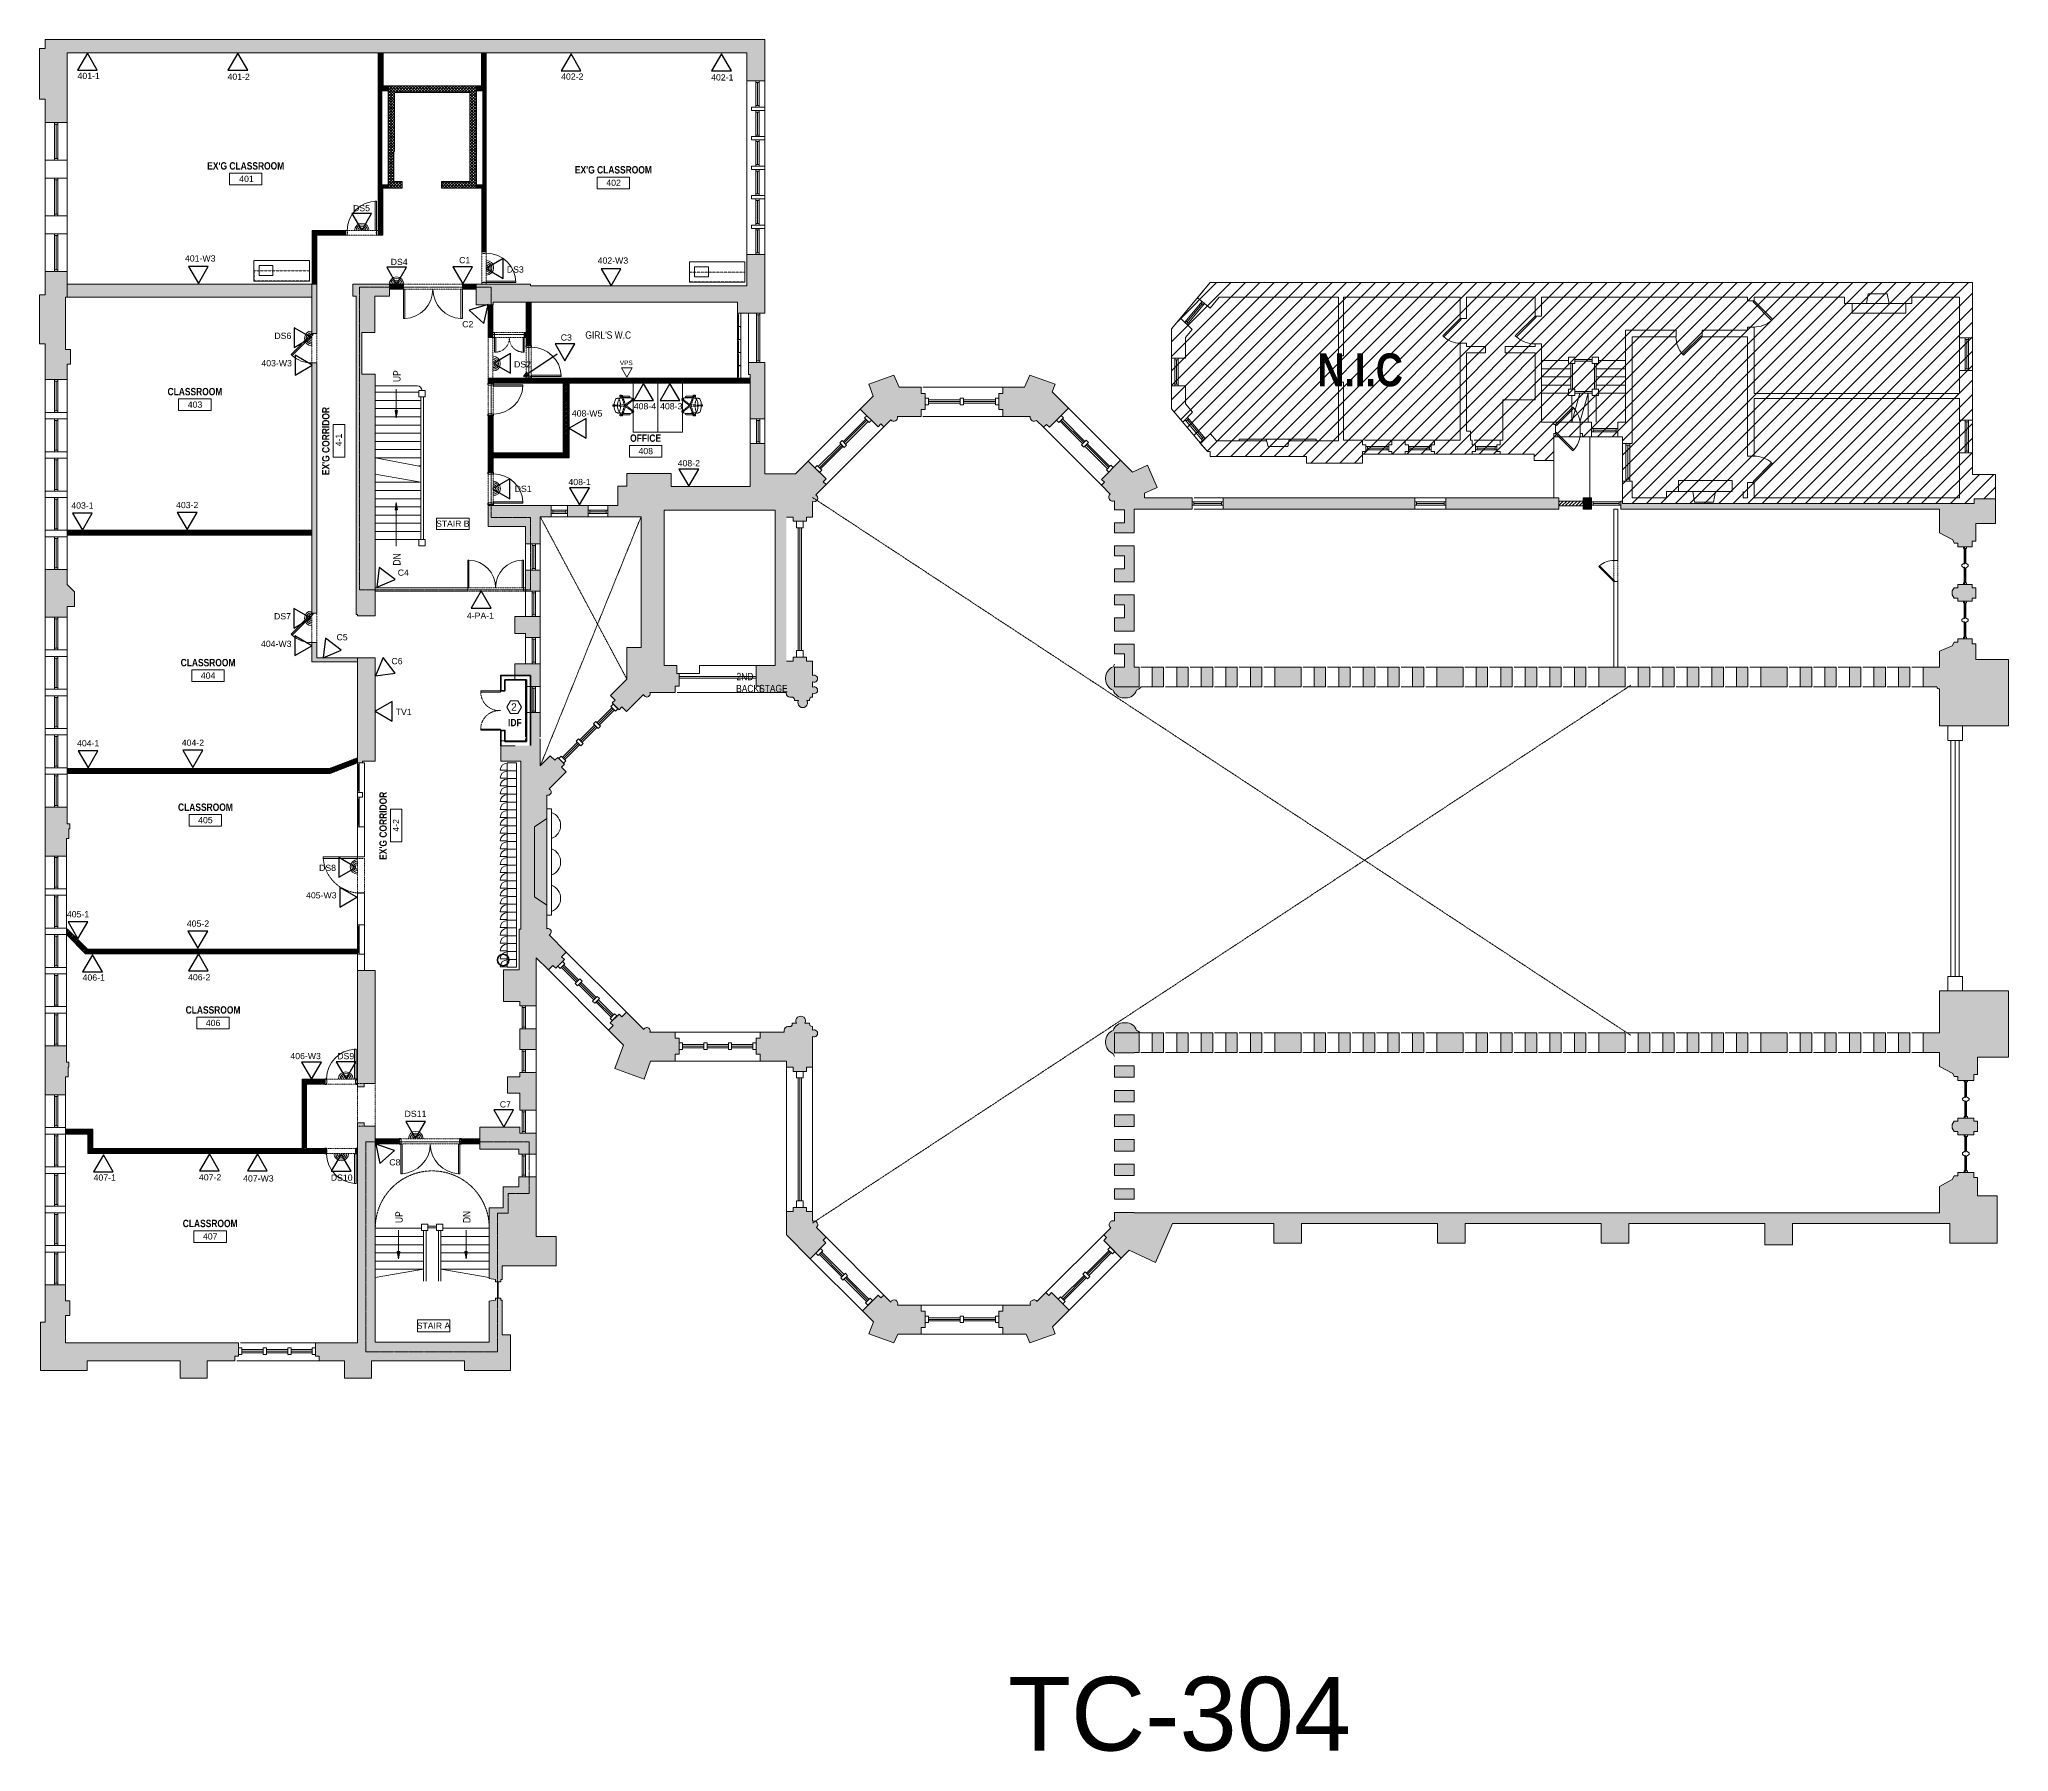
# Model space of a CAD drawing. Header units: inches. Extents: x 891 to 14187, y -1169 to 3232.
# Drawn here: x 902 to 3309, y -1159 to 932 of the extents above; entities that cross this region are included whole.
import ezdxf

# ---------------------------------------------------------------- set-up
doc = ezdxf.new("R2010")
doc.units = ezdxf.units.IN
doc.header["$MEASUREMENT"] = 0
for name, pattern in [('IMPORT-IMPORT-CENTER2', [1.125, 0.75, -0.125, 0.125, -0.125]), ('IMPORT-IMPORT-HIDDEN', [0.375, 0.25, -0.125]), ('IMPORT-IMPORT-HIDDEN2', [0.1875, 0.125, -0.0625]), ('IMPORT-IMPORT-PHANTOM2', [1.25, 0.625, -0.125, 0.125, -0.125, 0.125, -0.125])]:
    doc.linetypes.add(name, pattern=pattern)
doc.layers.add('_DROPS_IDFS', color=7, linetype='Continuous')
for name, color, linetype, lineweight in [('_OPTEC_LAYER', 1, 'Continuous', 30), ('A-ANNO-RM TAG', 7, 'Continuous', 9), ('A-DETL', 90, 'Continuous', 9), ('A-DETL-MEDM', 33, 'Continuous', 20), ('A-DETL-WIDE', 214, 'Continuous', 50), ('A-Dimensions', 7, 'Continuous', 9), ('A-DOOR', 7, 'Continuous', 9), ('A-DOOR-EXG', 7, 'Continuous', 9), ('A-DOOR-HEAD', 7, 'IMPORT-IMPORT-HIDDEN2', 9), ('A-DOOR-JAMB', 7, 'Continuous', 9), ('A-Fixtures-Appliances', 7, 'Continuous', 9), ('A-Furniture', 7, 'Continuous', 9), ('A-Grid', 7, 'IMPORT-IMPORT-CENTER2', 9), ('A-Hatch', 7, 'Continuous', 9), ('A-HATCH-1HR', 7, 'Continuous', 9), ('A-HATCH-2 HR', 7, 'Continuous', 9), ('A-Millwork', 7, 'Continuous', 9), ('A-RECTORY - NIC', 7, 'Continuous', 9), ('A-STAIR-EX_G', 7, 'Continuous', 9), ('A-STAIR-TAG', 7, 'Continuous', 9), ('A-WALL-INT NEW', 7, 'Continuous', 9), ('A-WALL-PRHT', 7, 'Continuous', 9), ('E1', 7, 'Continuous', 9), ('E2', 7, 'Continuous', 9), ('E3', 7, 'Continuous', 9), ('EX-EXT-CORE', 7, 'Continuous', 9), ('EX-Int Wall', 7, 'Continuous', 9), ('EX-Windows', 7, 'Continuous', 9), ('G-ANNO-TEXT', 7, 'Continuous', 9), ('I-WALL', 50, 'Continuous', 13), ('MUC-LOW_WALL', 7, 'Continuous', 9), ('MUC-Text', 7, 'Continuous', 9), ('SPEAKER', 10, 'Continuous', 20), ('WALL TYPE', 7, 'IMPORT-IMPORT-PHANTOM2', 9)]:
    doc.layers.add(name, color=color, linetype=linetype, lineweight=lineweight)
doc.styles.add('Arial', font='arial.ttf', dxfattribs={"height": 7.623})
doc.styles.add('Arial Narrow', font='ARIALN.TTF', dxfattribs={"height": 8.999982})
doc.styles.add('Arial Narrow_1', font='ARIALN.TTF', dxfattribs={"height": 6.042903})
doc.styles.add('Arial Narrow_B', font='ARIALNB.TTF', dxfattribs={"height": 9})
doc.styles.add('Arial Narrow_B_1', font='ARIALNB.TTF', dxfattribs={"height": 40.064026})
doc.styles.add('Arial_1', font='arial.ttf', dxfattribs={"height": 7.5})
doc.styles.add('Arial_2', font='arial.ttf', dxfattribs={"height": 4.5})
doc.styles.add('Arial_3', font='arial.ttf', dxfattribs={"height": 18})
pattern_1 = [(45, (-193.4403, -28085.3253), (-1.32582521, 1.32582521), []), (45, (-192.5563, -28085.3253), (-1.32582521, 1.32582521), [])]

msp = doc.modelspace()

# ---------------------------------------------------------------- texts
at = {"layer": '_OPTEC_LAYER', "char_height": 7.62, "attachment_point": 1, "style": 'Arial'}
for s, insert in [('401-1', (948.7, 891)), ('401-2', (1132, 890)), ('402-2', (1539.7, 890.2)), ('402-1', (1723, 889.2)), ('DS5', (1285.4, 729.5)), ('401-W3', (1080, 668.1)), ('DS4', (1331.4, 663.8)), ('C1', (1415, 666)), ('DS3', (1473.3, 654.6)), ('402-W3', (1584.3, 665.5)), ('C2', (1418.8, 587.8)), ('DS6', (1189.3, 573.6)), ('C3', (1539.2, 571.5)), ('403-W3', (1173.4, 540.1)), ('DS2', (1482.2, 538.7)), ('408-4', (1628.5, 487.5)), ('408-3', (1660.6, 487.5)), ('408-W5', (1552.8, 478.8)), ('408-2', (1682.1, 417.9)), ('DS1', (1482.9, 386.7)), ('408-1', (1548.6, 395)), ('403-1', (941.1, 366.3)), ('403-2', (1069.1, 366.9)), ('C4', (1340, 284.3)), ('DS7', (1188.8, 231)), ('4-PA-1', (1424.5, 231.7)), ('404-W3', (1172.9, 197.4)), ('C5', (1265.2, 205.4)), ('C6', (1332.3, 176.2)), ('TV1', (1337.5, 114.2)), ('404-1', (948.1, 75.9)), ('404-2', (1076.1, 76.6)), ('DS8', (1243.9, -76.3)), ('405-W3', (1228, -109.8)), ('405-1', (935.7, -132.9)), ('405-2', (1082.3, -144.3)), ('406-1', (954.9, -210.2)), ('406-2', (1083.8, -209.9)), ('406-W3', (1208.8, -306.1)), ('DS9', (1266.1, -306.2)), ('DS11', (1348.4, -376.7)), ('C7', (1464.7, -365.1)), ('407-1', (968.3, -454.5)), ('407-2', (1097.1, -454.2)), ('407-W3', (1151.1, -455.6)), ('DS10', (1258.2, -454.6)), ('C8', (1329.7, -435.9))]:
    msp.add_mtext_dynamic_manual_height_columns(s, width=5.906, gutter_width=1, heights=[0.748], dxfattribs=dict(at, insert=insert))
at = {"layer": 'A-ANNO-RM TAG'}
for s, height, style, p in [("EX'G CLASSROOM", 9, 'Arial Narrow_B', (1107.2, 772.8)), ("EX'G CLASSROOM", 9, 'Arial Narrow_B', (1556.5, 768)), ('401', 7.62, 'Arial', (1146.3, 757.7)), ('402', 7.62, 'Arial', (1594.9, 752.9)), ("GIRL'S W.C", 9, 'Arial Narrow', (1569.3, 566.2)), ('CLASSROOM', 9, 'Arial Narrow_B', (1058.7, 497.1)), ('403', 7.62, 'Arial', (1083.4, 481.9)), ('OFFICE', 9, 'Arial Narrow_B', (1624, 440.3)), ('408', 7.62, 'Arial', (1634.2, 425.2)), ('CLASSROOM', 9, 'Arial Narrow_B', (1074.7, 166.1)), ('404', 7.62, 'Arial', (1099.4, 151)), ('2ND', 9, 'Arial Narrow', (1754, 149.1)), ('BACKSTAGE', 9, 'Arial Narrow', (1753.5, 134.4)), ('IDF', 9, 'Arial Narrow_B', (1474.8, 92.9)), ('CLASSROOM', 9, 'Arial Narrow_B', (1071.5, -10.5)), ('405', 7.62, 'Arial', (1096.1, -25.6)), ('CLASSROOM', 9, 'Arial Narrow_B', (1080.8, -258.1)), ('406', 7.62, 'Arial', (1105.5, -273.3)), ('CLASSROOM', 9, 'Arial Narrow_B', (1077.3, -518.9)), ('407', 7.62, 'Arial', (1102, -534))]:
    msp.add_text(s, height=height, dxfattribs=dict(at, style=style)).set_placement(p)
for s, height, style, p in [("EX'G CORRIDOR", 9, 'Arial Narrow_B', (1256.6, 399.6)), ('4-1', 7.62, 'Arial', (1271.7, 434.8)), ("EX'G CORRIDOR", 9, 'Arial Narrow_B', (1326.6, -70.3)), ('4-2', 7.62, 'Arial', (1341.7, -35.9))]:
    msp.add_text(s, height=height, rotation=90, dxfattribs=dict(at, style=style)).set_placement(p)
at = {"layer": 'A-RECTORY - NIC', "style": 'Arial Narrow_B_1'}
msp.add_text('N.I.C', height=40.06, dxfattribs=at).set_placement((2463.8, 508.2))
at = {"layer": 'A-STAIR-TAG', "style": 'Arial_1'}
for s, p in [('STAIR B', (1386.9, 336.6)), ('STAIR A', (1363.3, -643))]:
    msp.add_text(s, height=7.5, dxfattribs=at).set_placement(p)
at = {"layer": 'G-ANNO-TEXT', "color": 7, "style": 'Arial_2'}
msp.add_text('VPS', height=5.63, dxfattribs=at).set_placement((1611.4, 533.9))
at = {"layer": 'G-ANNO-TEXT', "color": 253, "style": 'Arial_3'}
msp.add_text('2', height=9, dxfattribs=at).set_placement((1478.5, 111.9))
at = {"layer": 'G-ANNO-TEXT', "style": 'Arial_3'}
msp.add_text('TC-304', height=90, dxfattribs=at).set_placement((2085.9, -1158.2))
at = {"layer": 'MUC-Text', "style": 'Arial Narrow_1'}
for s, p in [('UP', (1343.4, 513.3)), ('DN', (1343.4, 289.1)), ('UP', (1346.1, -513.9)), ('DN', (1428.8, -513.9))]:
    msp.add_text(s, height=9, rotation=90, dxfattribs=at).set_placement(p)

# ---------------------------------------------------------------- blocks, each defined once
blk = doc.blocks.new('TC-104_dwg_X-REF PLAN - Madison AveOriginalCAD_dwg__U185-1358012-TELECOM 4TH FLOOR PLAN-2237779-TELECOM 4TH FLOOR DATA PLAN')
at = {"layer": 'E1', "color": 8, "flags": 128}
blk.add_lwpolyline([(-1.53125, 0.09375), (-1.53125, 0.375), (-1.625, 0.375), (-1.625, 0), (0, 0), (0, 3.625), (-1.625, 3.625), (-1.625, 3.25), (-1.53125, 3.25), (-1.53125, 3.53125), (-0.09375, 3.53125), (-0.09375, 0.09375)], close=True, dxfattribs=at)
blk = doc.blocks.new('TC-104_dwg_X-REF PLAN - Madison AveOriginalCAD_dwg__U185-1358013-TELECOM 4TH FLOOR PLAN-2237780-TELECOM 4TH FLOOR DATA PLAN')
at = {"layer": 'E1', "color": 8, "flags": 128}
blk.add_lwpolyline([(-1.53125, 0.09375), (-1.53125, 0.375), (-1.625, 0.375), (-1.625, 0), (0, 0), (0, 3.625), (-1.625, 3.625), (-1.625, 3.25), (-1.53125, 3.25), (-1.53125, 3.53125), (-0.09375, 3.53125), (-0.09375, 0.09375)], close=True, dxfattribs=at)
blk = doc.blocks.new('_DATA')
at = {"layer": '_DROPS_IDFS', "color": 1, "lineweight": 30}
blk.add_lwpolyline([(24.6, 42.6), (12.5, 21.8), (36.7, 21.8)], close=True, dxfattribs=at)

# ---------------------------------------------------------------- hatches: boundary and pattern name
at = {"layer": 'A-Hatch'}
for points in [[(936.1, 830.2), (936.1, 915.3), (1766.8, 915.3), (1766.8, 881), (1788.4, 881), (1788.4, 931.8), (909.1, 931.8), (909.1, 920.8), (902.1, 920.8), (902.1, 858.8), (909.1, 858.8), (909.1, 830.2)], [(1777.8, 597.3), (1788.4, 597.3), (1788.4, 669), (1766.8, 669), (1766.8, 630.7), (1502.4, 630.7), (1502.4, 632.8), (1436, 632.8), (1436, 607.7), (1456.5, 607.7), (1456.5, 610.7), (1755, 610.7), (1755, 597.3), (1755.6, 597.3)], [(909.1, 516.2), (936.1, 516.2), (936.1, 535), (940.1, 535), (940.1, 553), (934.1, 553), (934.1, 616.8), (936.1, 616.8), (936.1, 648.2), (909.1, 648.2), (909.1, 619.8), (902.1, 619.8), (902.1, 559.8), (909.1, 559.8)], [(1129.8, 616.8), (1235, 616.8), (1235, 632.8), (936.1, 632.8), (936.1, 616.8), (1089.4, 616.8)], [(1235.5, 572.6), (1241, 572.6), (1241, 632.8), (1235, 632.8), (1235, 572.6)], [(1291, 227.9), (1312.6, 227.9), (1312.6, 523), (1296, 523), (1296, 573.6), (1312, 573.6), (1312, 618.3), (1330, 618.3), (1330, 632.8), (1285.2, 632.8), (1285.2, 618.3), (1289, 618.3), (1289, 229.4), (1291, 229.4)], [(1241, 231), (1241, 536.6), (1235, 536.6), (1235, 231)], [(2798.8, 357.9), (2798.8, 371.9), (2788.8, 371.9), (2788.8, 357.9)], [(909.1, 226.2), (936.1, 226.2), (936.1, 239.1), (945.1, 239.1), (945.1, 257.2), (936.1, 266.2), (936.1, 284.2), (909.1, 284.2)], [(1235, 171.6), (1291, 171.6), (1291, 176.6), (1241, 176.6), (1241, 195), (1235, 195)], [(1297, 48.1), (1297, 50.1), (1312.6, 50.1), (1312.6, 176.6), (1291, 176.6), (1291, 48.1)], [(909.1, -65.6), (935.1, -65.6), (935.1, -44.4), (938.1, -44.4), (938.1, -32.4), (939.1, -32.4), (939.1, -26.4), (936.1, -26.4), (936.1, -5.8), (909.1, -5.8)], [(1291, -347.5), (1299, -347.5), (1299, -343.5), (1312.6, -343.5), (1312.6, -205.4), (1291, -205.4)], [(909.1, -357.3), (934.1, -357.3), (934.1, -335.4), (937.1, -335.4), (937.1, -323.4), (938.1, -323.4), (938.1, -317.4), (935.1, -317.4), (935.1, -297.6), (909.1, -297.6)], [(1308.1, -703.2), (1308.1, -682.3), (1421.6, -682.3), (1421.6, -693.8), (1477.6, -693.8), (1477.6, -650.3), (1467.8, -650.3), (1467.8, -607.9), (1465.8, -607.9), (1465.8, -605.6), (1459.5, -605.6), (1459.5, -607.9), (1451.7, -609.2), (1451.7, -659.3), (1312.6, -659.3), (1312.6, -395.5), (1299, -395.5), (1299, -391.5), (1291, -391.5), (1291, -660.3), (1239.6, -660.3), (1239.6, -676.3), (1244.1, -676.3), (1244.1, -682.3), (1275.1, -682.3), (1275.1, -703.2)], [(3246.3, -406.2), (3266, -406.2), (3266, -402.2), (3270.5, -402.2), (3270.5, -389.6), (3266, -389.6), (3266, -385.6), (3246.3, -385.6), (3246.3, -389.6), (3241.8, -389.6), (3239.5, -393.5), (3239.5, -398.2), (3241.8, -402.2), (3246.3, -402.2), (3246.3, -403.3)], [(2266, -562.1), (2286.8, -514.5), (2410.5, -514.5), (2410.5, -538.5), (2444.5, -538.5), (2444.5, -514.5), (2610.5, -514.5), (2610.5, -538.5), (2644.5, -538.5), (2644.5, -514.5), (2810.5, -514.5), (2810.5, -538.5), (2844.5, -538.5), (2844.5, -514.5), (3010.5, -514.5), (3010.5, -540.5), (3044.5, -540.5), (3044.5, -514.5), (3236.5, -514.5), (3236.5, -538.5), (3294.5, -538.5), (3294.5, -480.5), (3270.5, -480.5), (3270.5, -458.2), (3266, -458.2), (3266, -452.2), (3246.3, -452.2), (3246.3, -456.2), (3241.8, -456.2), (3239.4, -460.5), (3224.1, -469.3), (3224.1, -501.5), (2240, -501.5), (2240, -500.9), (2216, -500.9), (2216, -511.3), (2214.8, -511), (2213.5, -511.1), (2212.3, -511.4), (2211.3, -512), (2210.4, -512.9), (2209.8, -514), (2209.5, -515.2), (2209.5, -516.5), (2209.8, -517.7), (2210.4, -518.8), (2211.3, -519.7), (2202.7, -528.2), (2206.3, -531.7), (2202.7, -535.3), (2224.1, -556.7), (2233.8, -547.1), (2263.8, -561.1)], [(1465.8, -585.6), (1465.8, -582.9), (1467.8, -582.9), (1467.8, -566.3), (1533.8, -566.3), (1533.8, -530.3), (1509.3, -530.3), (1509.3, -457.6), (1487.9, -457.6), (1487.9, -469.6), (1468.9, -469.6), (1468.9, -495.5), (1451.7, -495.5), (1451.7, -581.5), (1459.5, -582.9), (1459.5, -585.6)], [(1107.1, -703.2), (1107.1, -682.3), (1141.1, -682.3), (1141.1, -676.3), (1145.6, -676.3), (1145.6, -660.3), (934.1, -660.3), (934.1, -626.8), (939.1, -626.8), (939.1, -608.8), (934.1, -608.8), (934.1, -589.3), (909.1, -589.3), (909.1, -634.8), (903.6, -634.8), (903.6, -693.8), (960.6, -693.8), (960.6, -682.3), (1074.1, -682.3), (1074.1, -703.2), (1089.4, -703.2)]]:
    msp.add_hatch(color=9, dxfattribs=at).paths.add_polyline_path(points)
h = msp.add_hatch(color=9, dxfattribs=at)
h.paths.add_polyline_path([(1509.3, -248.7), (1509.3, -190), (1524.1, -204.8), (1529.7, -199.2), (1533.3, -202.7), (1543.9, -192.1), (1540.3, -188.6), (1546, -182.9), (1525, -161.9), (1525.9, -161.5), (1526.6, -160.8), (1527.2, -160), (1527.5, -159.1), (1527.6, -158.1), (1527.5, -157.2), (1527.1, -156.3), (1526.5, -155.5), (1525.8, -154.9), (1524.9, -154.4), (1524, -154.2), (1523, -154.3), (1522.1, -154.5), (1522.1, 8.9), (1523, 8.6), (1524, 8.6), (1524.9, 8.8), (1525.8, 9.2), (1526.5, 9.9), (1527.1, 10.7), (1527.5, 11.6), (1527.6, 12.5), (1527.5, 13.5), (1527.2, 14.4), (1526.6, 15.2), (1525.9, 15.9), (1525, 16.3), (1546, 37.3), (1540.3, 43), (1543.9, 46.5), (1535.6, 54.8), (1532, 51.3), (1526.4, 56.9), (1514.2, 44.7), (1514.2, 109.5), (1502.2, 109.5), (1502.2, 69.2), (1465.8, 69.2), (1465.8, 50.4), (1490.3, 50.4), (1490.3, -155.1), (1488.3, -155.1), (1488.3, -204.5), (1469.3, -204.5), (1469.3, -243.5), (1489.3, -243.5), (1489.3, -248.7)])
h.paths.add_polyline_path([(1619.5, 110.8), (1640.5, 131.8), (1640.9, 130.8), (1641.4, 130), (1642.2, 129.3), (1643.1, 128.9), (1644.1, 128.6), (1645.1, 128.7), (1646.1, 129), (1647, 129.5), (1647.7, 130.3), (1648.2, 131.2), (1648.4, 132.2), (1648.4, 133.2), (1648.1, 134.2), (1679, 134.2), (1679, 141.7), (1684, 141.7), (1684, 157.2), (1680.9, 157.2), (1680.9, 167.2), (1665.4, 167.2), (1665.4, 356.6), (1801.3, 356.6), (1801.3, 167.2), (1778, 167.2), (1778, 141.7), (1783, 141.7), (1783, 134.2), (1814.9, 134.2), (1814.7, 133.1), (1814.9, 132.1), (1815.2, 131.1), (1815.8, 130.2), (1816.5, 129.5), (1817.4, 128.9), (1818.4, 128.6), (1819.5, 128.5), (1821.7, 128.5), (1822.5, 128.4), (1823.2, 128.1), (1823.8, 127.6), (1824.3, 127), (1824.6, 126.3), (1824.7, 125.5), (1824.7, 124.3), (1829.7, 124.3), (1829.2, 122.8), (1829, 121.4), (1829.3, 119.9), (1829.9, 118.5), (1830.8, 117.3), (1832, 116.4), (1833.4, 115.9), (1834.9, 115.7), (1836.4, 115.9), (1837.8, 116.4), (1839, 117.3), (1839.9, 118.5), (1840.5, 119.9), (1840.8, 121.4), (1840.6, 122.8), (1840.1, 124.3), (1843.3, 124.3), (1843.3, 125.5), (1843.4, 126.3), (1843.7, 127), (1844.2, 127.6), (1844.8, 128.1), (1845.6, 128.4), (1846.3, 128.5), (1847, 128.5), (1847, 133), (1848, 132.7), (1849.1, 132.6), (1850.1, 132.8), (1851.1, 133.3), (1852, 134), (1852.6, 134.9), (1853, 135.9), (1853.1, 136.9), (1853, 138), (1852.5, 139.1), (1852, 139.9), (1851.1, 140.6), (1850.1, 141), (1849.1, 141.2), (1848, 141.2), (1847, 140.8), (1847, 147), (1848, 146.7), (1849.1, 146.6), (1850.1, 146.8), (1851.1, 147.3), (1852, 148), (1852.6, 148.9), (1853, 149.9), (1853.1, 150.9), (1853, 152), (1852.6, 153), (1852, 153.9), (1851.1, 154.6), (1850.1, 155), (1849.1, 155.2), (1848, 155.2), (1847, 154.8), (1847, 172.3), (1839.5, 172.3), (1839.5, 177.3), (1823.3, 177.3), (1823.3, 172.3), (1814.9, 172.3), (1814.9, 348.3), (1823.3, 348.3), (1823.3, 343.3), (1839.5, 343.3), (1839.5, 348.3), (1847, 348.3), (1847, 367.4), (1848.1, 367), (1849.3, 367), (1850.4, 367.2), (1851.4, 367.8), (1852.3, 368.5), (1852.9, 369.5), (1853.3, 370.6), (1853.4, 371.8), (1853.2, 372.9), (1852.7, 374), (1851.9, 374.9), (1851, 375.6), (1863.4, 388), (1860, 391.5), (1863.4, 394.9), (1841.6, 416.6), (1826.2, 401.2), (1788.4, 401.2), (1788.4, 438.2), (1770.8, 438.2), (1770.8, 385.7), (1674, 385.7), (1674, 401.7), (1619.9, 401.7), (1619.9, 386.2), (1608.9, 386.2), (1608.9, 362.7), (1596.8, 362.7), (1596.8, 348.7), (1637.3, 348.7), (1637.3, 189), (1620, 189), (1620, 150.5), (1599.9, 130.4), (1605.6, 124.8), (1602, 121.3), (1610.4, 113), (1613.9, 116.5), (1615.8, 114.6)])
h.paths.add_polyline_path([(1502.2, 141.5), (1514.2, 141.5), (1514.2, 169.1), (1483.2, 169.1), (1483.2, 154.7), (1502.2, 154.7)])
h.paths.add_polyline_path([(1514.2, 201.1), (1514.2, 227.1), (1483.2, 227.1), (1483.2, 206.1), (1496.2, 206.1), (1496.2, 201.1)])
h.paths.add_polyline_path([(1514.2, 258), (1514.2, 283.6), (1496.2, 283.6), (1496.2, 258)])
h.paths.add_polyline_path([(1496.2, 315.6), (1514.2, 315.6), (1514.2, 348.7), (1527.5, 348.7), (1527.5, 362.7), (1450.5, 362.7), (1450.5, 336.7), (1496.2, 336.7), (1496.2, 319.9)])
h.paths.add_polyline_path([(1572.8, 348.7), (1572.8, 362.7), (1547.5, 362.7), (1547.5, 348.7)])
h.paths.add_polyline_path([(1770.8, 468.2), (1788.4, 468.2), (1788.4, 537.3), (1768.8, 537.3), (1768.8, 522.6), (1770.8, 522.6), (1770.8, 512)])
h = msp.add_hatch(color=9, dxfattribs=at)
h.paths.add_polyline_path([(2129.2, 458), (2132.8, 461.5), (2136.3, 458), (2159.7, 481.3), (2139.8, 501.2), (2143.2, 510.5), (2112.6, 521.6), (2106.1, 506.9), (2079.5, 506.9), (2079.5, 499.4), (2074.5, 499.4), (2074.5, 479.7), (2079.5, 479.7), (2079.5, 471.2), (2112.9, 471.2), (2112.8, 470), (2112.9, 468.9), (2113.4, 467.8), (2114.2, 466.8), (2115.1, 466.1), (2116.2, 465.6), (2117.4, 465.4), (2118.6, 465.5), (2119.7, 465.8), (2120.7, 466.5)])
h.paths.add_polyline_path([(1927, 458.5), (1930.5, 462.1), (1934, 458.6), (1942.5, 467.1), (1943.3, 466.3), (1944.3, 465.7), (1945.5, 465.3), (1946.6, 465.3), (1947.8, 465.5), (1948.8, 466.1), (1949.7, 466.8), (1950.4, 467.8), (1950.8, 468.9), (1950.9, 470.1), (1950.7, 471.2), (1979.5, 471.2), (1979.5, 479.7), (1984.5, 479.7), (1984.5, 499.4), (1979.5, 499.4), (1979.5, 506.9), (1952.9, 506.9), (1946.4, 521.6), (1915.8, 510.5), (1921.1, 496.1), (1905.2, 480.3)])
h = msp.add_hatch(color=9, dxfattribs=at)
h.paths.add_polyline_path([(2240, 329.2), (2240, 357.9), (2310.8, 357.9), (2310.8, 371.9), (2252.6, 371.9), (2252.6, 377.6), (2268, 384.5), (2256.1, 411.8), (2237.7, 403.3), (2223.3, 417.7), (2199.9, 394.3), (2203.5, 390.8), (2199.9, 387.3), (2210.8, 376.4), (2209.9, 375.6), (2209.3, 374.6), (2209, 373.4), (2208.9, 372.2), (2209.1, 371), (2209.7, 370), (2210.4, 369), (2211.4, 368.3), (2212.5, 367.9), (2213.7, 367.7), (2214.9, 367.9), (2216, 368.3), (2216, 357.2), (2228, 357.2), (2228, 341.2), (2216, 341.2), (2216, 329.2)])
h.paths.add_polyline_path([(2348.8, 357.9), (2582.8, 357.9), (2582.8, 371.9), (2348.8, 371.9)])
h.paths.add_polyline_path([(2758.8, 357.9), (2758.8, 371.9), (2620.8, 371.9), (2620.8, 357.9), (2749.8, 357.9)])
h = msp.add_hatch(color=9, dxfattribs=at)
h.paths.add_polyline_path([(3246.3, 245.5), (3264, 245.5), (3264, 249.5), (3268.5, 249.5), (3268.5, 262.1), (3264, 262.1), (3264, 266.1), (3246.3, 266.1), (3246.3, 262.1), (3241.8, 262.1), (3239.5, 258.1), (3239.5, 253.4), (3241.8, 249.5), (3246.3, 249.5)])
h.paths.add_polyline_path([(3246.3, 312.1), (3264, 312.1), (3264, 319.1), (3268.5, 319.1), (3268.5, 340.5), (3292.5, 340.5), (3292.5, 370.5), (3266.4, 370.5), (3266.4, 364.8), (2836.6, 364.8), (2836.6, 367.9), (2834.8, 367.9), (2834.8, 357.9), (3224.1, 357.9), (3224.1, 329.2), (3240.4, 320.4), (3241.8, 316.6), (3246.3, 316.6)])
h = msp.add_hatch(color=9, dxfattribs=at)
h.paths.add_polyline_path([(2229.6, 127.5), (2232, 127.8), (2234.4, 128.4), (2236.7, 129.5), (2238.7, 130.9), (2240.4, 132.7), (2241.8, 134.7), (2242.8, 137), (2245, 137.9), (2247, 139.3), (2248.7, 140.9), (2245.9, 140.9), (2245.9, 164.9), (2240, 164.9), (2240, 193.2), (2216, 193.2), (2216, 181.2), (2228, 181.2), (2228, 165.2), (2216, 165.2), (2216, 168.6), (2215.1, 167), (2214.4, 165.4), (2212.1, 164.4), (2210.1, 163), (2208.3, 161.2), (2206.9, 159.2), (2205.8, 157), (2205.2, 154.6), (2205, 152.1), (2205, 150.2), (2205.2, 147.7), (2205.8, 145.3), (2206.9, 143.1), (2208.3, 141.1), (2210.1, 139.4), (2212.1, 138), (2214.4, 137), (2215.4, 134.7), (2216.8, 132.7), (2218.5, 130.9), (2220.5, 129.5), (2222.8, 128.4), (2225.2, 127.8), (2227.6, 127.5)])
h.paths.add_polyline_path([(2321.9, 140.9), (2335.9, 140.9), (2335.9, 164.9), (2321.9, 164.9)])
h.paths.add_polyline_path([(2717.9, 140.9), (2731.9, 140.9), (2731.9, 164.9), (2717.9, 164.9)])
h.paths.add_polyline_path([(2791.9, 140.9), (2791.9, 164.9), (2777.9, 164.9), (2777.9, 140.9)])
h.paths.add_polyline_path([(2701.9, 140.9), (2701.9, 164.9), (2687.9, 164.9), (2687.9, 140.9)])
h.paths.add_polyline_path([(2305.9, 140.9), (2305.9, 164.9), (2291.9, 164.9), (2291.9, 140.9)])
h.paths.add_polyline_path([(2807.9, 140.9), (2839.9, 140.9), (2839.9, 164.9), (2807.9, 164.9)])
h.paths.add_polyline_path([(2747.9, 140.9), (2761.9, 140.9), (2761.9, 164.9), (2747.9, 164.9)])
h.paths.add_polyline_path([(2459.9, 140.9), (2473.9, 140.9), (2473.9, 164.9), (2459.9, 164.9)])
h.paths.add_polyline_path([(2671.9, 140.9), (2671.9, 164.9), (2657.9, 164.9), (2657.9, 140.9)])
h.paths.add_polyline_path([(2503.9, 140.9), (2503.9, 164.9), (2489.9, 164.9), (2489.9, 140.9)])
h.paths.add_polyline_path([(2425.8, 140.9), (2443.9, 140.9), (2443.9, 164.9), (2411.9, 164.9), (2411.9, 140.9)])
h.paths.add_polyline_path([(2641.9, 140.9), (2641.9, 164.9), (2609.9, 164.9), (2609.9, 140.9)])
h.paths.add_polyline_path([(2533.9, 140.9), (2533.9, 164.9), (2519.9, 164.9), (2519.9, 140.9)])
h.paths.add_polyline_path([(2563.9, 140.9), (2563.9, 164.9), (2549.9, 164.9), (2549.9, 140.9)])
h.paths.add_polyline_path([(2395.9, 140.9), (2395.9, 164.9), (2381.9, 164.9), (2381.9, 140.9)])
h.paths.add_polyline_path([(2593.9, 140.9), (2593.9, 164.9), (2579.9, 164.9), (2579.9, 140.9)])
h.paths.add_polyline_path([(2261.9, 140.9), (2275.9, 140.9), (2275.9, 164.9), (2261.9, 164.9)])
h.paths.add_polyline_path([(2365.9, 140.9), (2365.9, 164.9), (2351.9, 164.9), (2351.9, 140.9)])
h.paths.add_polyline_path([(2216, 209.2), (2240, 209.2), (2240, 253.2), (2216, 253.2), (2216, 241.2), (2228, 241.2), (2228, 225.2), (2216, 225.2)])
h.paths.add_polyline_path([(2216, 269.2), (2240, 269.2), (2240, 313.2), (2216, 313.2), (2216, 301.2), (2228, 301.2), (2228, 285.2), (2216, 285.2)])
h = msp.add_hatch(color=9, dxfattribs=at)
h.paths.add_polyline_path([(3308.5, 93.5), (3308.5, 174.5), (3268.5, 174.5), (3268.5, 193.5), (3264, 193.5), (3264, 199.5), (3246.3, 199.5), (3246.3, 195.5), (3241.8, 195.5), (3239.4, 191.2), (3224.1, 184.4), (3224.1, 164.9), (3203.9, 164.9), (3203.9, 140.9), (3220.7, 140.9), (3220.9, 140.2), (3221.4, 139.6), (3221.9, 139.1), (3222.6, 138.7), (3223.3, 138.6), (3224.1, 138.6), (3224.1, 93.5)])
h.paths.add_polyline_path([(2975.9, 140.9), (2989.9, 140.9), (2989.9, 164.9), (2975.9, 164.9)])
h.paths.add_polyline_path([(3187.9, 140.9), (3187.9, 164.9), (3173.9, 164.9), (3173.9, 140.9)])
h.paths.add_polyline_path([(3005.9, 140.9), (3037.9, 140.9), (3037.9, 164.9), (3005.9, 164.9)])
h.paths.add_polyline_path([(3157.9, 140.9), (3157.9, 164.9), (3143.9, 164.9), (3143.9, 140.9)])
h.paths.add_polyline_path([(2869.9, 140.9), (2869.9, 164.9), (2855.9, 164.9), (2855.9, 140.9)])
h.paths.add_polyline_path([(2959.9, 140.9), (2959.9, 164.9), (2945.9, 164.9), (2945.9, 140.9)])
h.paths.add_polyline_path([(3127.9, 140.9), (3127.9, 164.9), (3113.9, 164.9), (3113.9, 140.9)])
h.paths.add_polyline_path([(2915.9, 140.9), (2929.9, 140.9), (2929.9, 164.9), (2915.9, 164.9)])
h.paths.add_polyline_path([(2885.9, 140.9), (2899.9, 140.9), (2899.9, 164.9), (2885.9, 164.9)])
h.paths.add_polyline_path([(3083.9, 140.9), (3097.9, 140.9), (3097.9, 164.9), (3083.9, 164.9)])
h.paths.add_polyline_path([(3067.9, 140.9), (3067.9, 164.9), (3053.9, 164.9), (3053.9, 140.9)])
h = msp.add_hatch(color=9, dxfattribs=at)
h.paths.add_polyline_path([(2216, -484.9), (2240, -484.9), (2240, -471.9), (2216, -471.9)])
h.paths.add_polyline_path([(2216, -455.9), (2240, -455.9), (2240, -441.9), (2216, -441.9)])
h.paths.add_polyline_path([(2216, -425.9), (2240, -425.9), (2240, -411.9), (2216, -411.9)])
h.paths.add_polyline_path([(2216, -395.9), (2240, -395.9), (2240, -381.9), (2216, -381.9)])
h.paths.add_polyline_path([(2216, -365.9), (2240, -365.9), (2240, -351.9), (2216, -351.9)])
h.paths.add_polyline_path([(3246.3, -339.6), (3266, -339.6), (3266, -332.6), (3270.5, -332.6), (3270.5, -311.2), (3308.5, -311.2), (3308.5, -230.2), (3224.1, -230.2), (3224.1, -281.6), (3203.9, -281.6), (3203.9, -305.6), (3224.1, -305.6), (3224.1, -322.5), (3240.4, -331.3), (3241.8, -335), (3246.3, -335)])
h.paths.add_polyline_path([(2240, -335.9), (2240, -321.9), (2216, -321.9), (2216, -335.9)])
h.paths.add_polyline_path([(2216, -310.3), (2216, -305.9), (2240, -305.9), (2240, -305.6), (2245.9, -305.6), (2245.9, -281.6), (2247.8, -281.6), (2246.2, -280.4), (2244.6, -279.4), (2242.8, -278.6), (2241.8, -276.4), (2240.4, -274.3), (2238.7, -272.6), (2236.7, -271.1), (2234.4, -270.1), (2232, -269.4), (2229.6, -269.2), (2227.6, -269.2), (2225.2, -269.4), (2222.8, -270.1), (2220.5, -271.1), (2218.5, -272.6), (2216.8, -274.3), (2215.4, -276.4), (2214.4, -278.6), (2212.1, -279.6), (2210.1, -281), (2208.3, -282.8), (2206.9, -284.8), (2205.8, -287), (2205.2, -289.4), (2205, -291.9), (2205, -293.8), (2205.2, -296.3), (2205.8, -298.7), (2206.9, -300.9), (2208.3, -302.9), (2210.1, -304.6), (2212.1, -306), (2214.4, -307), (2215.1, -308.7)])
h.paths.add_polyline_path([(2975.9, -305.6), (2989.9, -305.6), (2989.9, -281.6), (2975.9, -281.6)])
h.paths.add_polyline_path([(2959.9, -305.6), (2959.9, -281.6), (2945.9, -281.6), (2945.9, -305.6)])
h.paths.add_polyline_path([(2761.9, -305.6), (2761.9, -281.6), (2747.9, -281.6), (2747.9, -305.6), (2749.8, -305.6)])
h.paths.add_polyline_path([(2929.9, -305.6), (2929.9, -281.6), (2915.9, -281.6), (2915.9, -305.6)])
h.paths.add_polyline_path([(3037.9, -305.6), (3037.9, -281.6), (3005.9, -281.6), (3005.9, -305.6)])
h.paths.add_polyline_path([(3113.9, -305.6), (3127.9, -305.6), (3127.9, -281.6), (3113.9, -281.6)])
h.paths.add_polyline_path([(2899.9, -305.6), (2899.9, -281.6), (2885.9, -281.6), (2885.9, -305.6)])
h.paths.add_polyline_path([(3143.9, -305.6), (3157.9, -305.6), (3157.9, -281.6), (3143.9, -281.6)])
h.paths.add_polyline_path([(3067.9, -305.6), (3067.9, -281.6), (3053.9, -281.6), (3053.9, -305.6)])
h.paths.add_polyline_path([(3173.9, -305.6), (3187.9, -305.6), (3187.9, -281.6), (3173.9, -281.6)])
h.paths.add_polyline_path([(2869.9, -305.6), (2869.9, -281.6), (2855.9, -281.6), (2855.9, -305.6)])
h.paths.add_polyline_path([(3083.9, -305.6), (3097.9, -305.6), (3097.9, -281.6), (3083.9, -281.6)])
h.paths.add_polyline_path([(2839.9, -305.6), (2839.9, -281.6), (2807.9, -281.6), (2807.9, -305.6)])
h.paths.add_polyline_path([(2791.9, -305.6), (2791.9, -281.6), (2777.9, -281.6), (2777.9, -305.6)])
h.paths.add_polyline_path([(2261.9, -305.6), (2275.9, -305.6), (2275.9, -281.6), (2261.9, -281.6)])
h.paths.add_polyline_path([(2731.9, -305.6), (2731.9, -281.6), (2717.9, -281.6), (2717.9, -305.6)])
h.paths.add_polyline_path([(2411.9, -305.6), (2443.9, -305.6), (2443.9, -281.6), (2411.9, -281.6)])
h.paths.add_polyline_path([(2701.9, -305.6), (2701.9, -281.6), (2687.9, -281.6), (2687.9, -305.6)])
h.paths.add_polyline_path([(2381.9, -305.6), (2395.9, -305.6), (2395.9, -281.6), (2381.9, -281.6)])
h.paths.add_polyline_path([(2671.9, -305.6), (2671.9, -281.6), (2657.9, -281.6), (2657.9, -305.6)])
h.paths.add_polyline_path([(2351.9, -305.6), (2365.9, -305.6), (2365.9, -281.6), (2351.9, -281.6)])
h.paths.add_polyline_path([(2593.9, -305.6), (2593.9, -281.6), (2579.9, -281.6), (2579.9, -305.6)])
h.paths.add_polyline_path([(2321.9, -305.6), (2335.9, -305.6), (2335.9, -281.6), (2321.9, -281.6)])
h.paths.add_polyline_path([(2563.9, -305.6), (2563.9, -281.6), (2549.9, -281.6), (2549.9, -305.6)])
h.paths.add_polyline_path([(2291.9, -305.6), (2305.9, -305.6), (2305.9, -281.6), (2291.9, -281.6)])
h.paths.add_polyline_path([(2609.9, -305.6), (2641.9, -305.6), (2641.9, -281.6), (2609.9, -281.6)])
h.paths.add_polyline_path([(2533.9, -305.6), (2533.9, -281.6), (2519.9, -281.6), (2519.9, -305.6)])
h.paths.add_polyline_path([(2459.9, -305.6), (2473.9, -305.6), (2473.9, -281.6), (2459.9, -281.6)])
h.paths.add_polyline_path([(2503.9, -305.6), (2503.9, -281.6), (2489.9, -281.6), (2489.9, -305.6)])
h = msp.add_hatch(color=9, dxfattribs=at)
h.paths.add_polyline_path([(1641.1, -338.1), (1649, -316.2), (1679, -316.2), (1679, -307.8), (1684, -307.8), (1684, -288.1), (1679, -288.1), (1679, -280.6), (1648.1, -280.6), (1648.4, -279.6), (1648.4, -278.7), (1648.2, -277.7), (1647.8, -276.9), (1647.1, -276.1), (1646.4, -275.5), (1645.5, -275.2), (1644.5, -275.1), (1643.5, -275.2), (1642.6, -275.5), (1641.8, -276), (1641.2, -276.8), (1640.7, -277.6), (1619.5, -256.5), (1613.9, -262.1), (1610.4, -258.6), (1599.7, -269.2), (1603.3, -272.7), (1597.6, -278.4), (1615.8, -296.5), (1605.4, -325.1), (1615.8, -328.9)])
h.paths.add_polyline_path([(1823.3, -328.7), (1839.5, -328.7), (1839.5, -323.7), (1847, -323.7), (1847, -286.1), (1848, -286.4), (1849.1, -286.5), (1850.1, -286.3), (1851.1, -285.8), (1852, -285.1), (1852.6, -284.3), (1853, -283.2), (1853.1, -282.2), (1853, -281.1), (1852.6, -280.1), (1852, -279.2), (1851.1, -278.5), (1850.1, -278.1), (1849.1, -277.9), (1848, -277.9), (1847, -278.3), (1847, -273.8), (1846.3, -273.8), (1845.6, -273.7), (1844.8, -273.4), (1844.2, -272.9), (1843.7, -272.3), (1843.4, -271.5), (1843.3, -270.8), (1843.3, -269.7), (1837.6, -269.7), (1838.1, -268.3), (1838.3, -266.8), (1838, -265.3), (1837.4, -263.9), (1836.5, -262.8), (1835.3, -261.9), (1833.9, -261.3), (1832.4, -261.1), (1830.9, -261.3), (1829.5, -261.9), (1828.3, -262.8), (1827.4, -263.9), (1826.8, -265.3), (1826.5, -266.8), (1826.7, -268.3), (1827.2, -269.7), (1822.2, -269.7), (1822.2, -271), (1822.1, -271.7), (1821.8, -272.5), (1821.3, -273.1), (1820.7, -273.5), (1820, -273.8), (1819.2, -274), (1816.6, -274), (1815.5, -274.1), (1814.4, -274.6), (1813.5, -275.3), (1812.8, -276.3), (1812.4, -277.4), (1812.2, -278.5), (1812.2, -280.6), (1783, -280.6), (1783, -288.1), (1778, -288.1), (1778, -307.8), (1783, -307.8), (1783, -316.2), (1814.9, -316.2), (1814.9, -323.7), (1823.3, -323.7)])
h = msp.add_hatch(color=9, dxfattribs=at)
h.paths.add_polyline_path([(1487.9, -429.6), (1509.3, -429.6), (1509.3, -404.2), (1489.3, -404.2), (1489.3, -396.6), (1440.4, -396.6), (1440.4, -423.6), (1487.9, -423.6)])
h.paths.add_polyline_path([(1489.3, -376.2), (1509.3, -376.2), (1509.3, -330.1), (1489.3, -330.1), (1489.3, -335.3), (1474.3, -335.3), (1474.3, -355.3), (1489.3, -355.3)])
h.paths.add_polyline_path([(1509.3, -302.1), (1509.3, -276.7), (1489.3, -276.7), (1489.3, -302.1)])
h = msp.add_hatch(color=9, dxfattribs=at)
h.paths.add_polyline_path([(2112.6, -660.3), (2143.2, -649.1), (2140.1, -640.7), (2160.5, -620.3), (2139.1, -598.9), (2135.6, -602.5), (2132, -598.9), (2121.4, -609.5), (2120.5, -608.6), (2119.4, -608), (2118.2, -607.7), (2117, -607.7), (2115.7, -608), (2114.7, -608.7), (2113.8, -609.6), (2113.1, -610.6), (2112.8, -611.9), (2112.8, -613.1), (2113.1, -614.3), (2079.5, -614.3), (2079.5, -621.6), (2074.5, -621.6), (2074.5, -641.3), (2079.5, -641.3), (2079.5, -649.8), (2108, -649.8)])
h.paths.add_polyline_path([(1946.4, -660.3), (1951, -649.8), (1979.5, -649.8), (1979.5, -641.3), (1984.5, -641.3), (1984.5, -621.6), (1979.5, -621.6), (1979.5, -614.3), (1950.8, -614.3), (1951.1, -613.2), (1951.2, -612), (1950.9, -610.8), (1950.4, -609.8), (1949.6, -608.9), (1948.6, -608.3), (1947.5, -607.9), (1946.3, -607.8), (1945.1, -608.1), (1944.1, -608.6), (1943.2, -609.4), (1942.5, -610.4), (1934, -601.9), (1930.5, -605.3), (1927, -601.8), (1907.8, -621), (1921.2, -634.4), (1915.8, -649.1)])
h.paths.add_polyline_path([(1844.1, -557.4), (1863.3, -538.2), (1859.9, -534.8), (1863.4, -531.3), (1851.6, -519.5), (1852.4, -518.7), (1853, -517.8), (1853.3, -516.7), (1853.4, -515.6), (1853.2, -514.5), (1852.8, -513.5), (1852.1, -512.6), (1851.2, -511.9), (1850.2, -511.5), (1849.1, -511.3), (1848, -511.3), (1847, -511.7), (1847, -499.7), (1839.5, -499.7), (1839.5, -494.7), (1823.3, -494.7), (1823.3, -499.7), (1814.9, -499.7), (1814.9, -528.2)])
at = {"layer": 'A-HATCH-1HR'}
h = msp.add_hatch(dxfattribs=at)
h.set_pattern_fill('FP_3', color=8, style=0, pattern_type=2)
h.set_pattern_definition([(45, (-193.4404, -15363.3203), (-0.88388348, 0.88388348), [])])
h.paths.add_polyline_path([(1316.2, 750.1), (1328.2, 750.1), (1328.2, 754.3), (1320.5, 754.3), (1320.5, 869.1), (1316.2, 869.1), (1316.2, 802.1)])
h = msp.add_hatch(dxfattribs=at)
h.set_pattern_fill('FP_3', color=8, style=0, pattern_type=2)
h.set_pattern_definition([(45, (-1521.642, -16113.394), (-0.88388348, 0.88388348), [])])
h.paths.add_polyline_path([(1448.2, 750.1), (1448.2, 869.1), (1444, 869.1), (1444, 754.3), (1436.2, 754.3), (1436.2, 750.1)])
at = {"layer": 'A-HATCH-2 HR'}
h = msp.add_hatch(dxfattribs=at)
h.set_pattern_fill('FP_2', color=8, style=0, pattern_type=2)
h.set_pattern_definition(pattern_1)
h.paths.add_polyline_path([(1316.2, 869.1), (1328.2, 869.1), (1328.2, 875.1), (1322.2, 875.1), (1322.2, 915.3), (1316.2, 915.3)])
h = msp.add_hatch(dxfattribs=at)
h.set_pattern_fill('FP_2', color=8, style=0, pattern_type=2)
h.set_pattern_definition(pattern_1)
h.paths.add_polyline_path([(1436.2, 869.1), (1448.2, 869.1), (1448.2, 915.3), (1442.2, 915.3), (1442.2, 875.1), (1436.2, 875.1)])
h = msp.add_hatch(dxfattribs=at)
h.set_pattern_fill('FP_1', color=8, style=0, pattern_type=2)
h.set_pattern_definition([(45, (-17952.7643, -7508.2753), (-1.76776695, 1.76776695), []), (135, (-17952.7643, -7508.2753), (-1.76776695, -1.76776695), [])])
h.paths.add_polyline_path([(1393.3, 750.1), (1436.2, 750.1), (1436.2, 875.1), (1328.2, 875.1), (1328.2, 750.1), (1345.3, 750.1), (1345.3, 758.1), (1335.4, 758.1), (1335.4, 795), (1336.2, 795), (1336.2, 867.1), (1428.2, 867.1), (1428.2, 758.1), (1393.3, 758.1)])
at = {"layer": 'E1'}
h = msp.add_hatch(dxfattribs=at)
h.set_pattern_fill('FP_4', color=8, style=0, pattern_type=2)
h.set_pattern_definition([(127.5, (1282.63594, 4196.4257), (-0.385364754, -0.012598672), [0, -0.304, 0, -0.34, -0.325]), (127.5, (1282.63594, 4196.4257), (-0.385364754, -0.012598672), [-0.644, 0, -0.325]), (127.5, (1282.63594, 4196.4257), (-0.385364754, -0.012598672), [0, -0.644, 0, -0.325]), (97.5, (1282.63594, 4196.4257), (-0.56442921, 0.35395534), [0, -0.164, 0, -0.274, -0.105]), (97.5, (1282.63594, 4196.4257), (-0.56442921, 0.35395534), [-0.438, 0, -0.105]), (97.5, (1282.63594, 4196.4257), (-0.56442921, 0.35395534), [0, -0.438, 0, -0.105]), (57.5, (1282.63594, 4196.1797), (-0.00113181, 0.622828372), [0, -0.1, 0, -0.36, -0.47]), (57.5, (1282.63594, 4196.1797), (-0.00113181, 0.622828372), [-0.46, 0, -0.47]), (57.5, (1282.63594, 4196.1797), (-0.00113181, 0.622828372), [0, -0.46, 0, -0.47]), (47.5, (1282.63594, 4196.1797), (-0.17553511, 0.60122532), [0, -0.05, 0, -0.236, -0.27]), (47.5, (1282.63594, 4196.1797), (-0.17553511, 0.60122532), [-0.286, 0, -0.27]), (47.5, (1282.63594, 4196.1797), (-0.17553511, 0.60122532), [0, -0.286, 0, -0.27])])
h.paths.add_polyline_path([(1755.6, 518), (1755.6, 597.3), (1755, 597.3), (1755, 518)])
at = {"layer": 'MUC-Text'}
for points in [[(1338.2, 469.6), (1339.7, 478.6), (1336.7, 478.6)], [(1336.7, 357.1), (1339.7, 357.1), (1338.2, 366.1)], [(1340.9, -557.6), (1342.4, -548.6), (1339.4, -548.6)], [(1423.5, -557.6), (1425, -548.6), (1422, -548.6)]]:
    msp.add_hatch(color=8, dxfattribs=at).paths.add_polyline_path(points)

# ---------------------------------------------------------------- linework, layer by layer
at = {"layer": '_OPTEC_LAYER'}
for p, q in [((1534.8, 547.5), (1494.1, 520.1)), ((1494.1, 520.1), (1498.1, 525.6)), ((1494.1, 520.1), (1500.9, 522.3))]:
    msp.add_line(p, q, dxfattribs=at)
at = {"layer": 'A-ANNO-RM TAG', "color": 9}
for p, q in [((1643.5, 421.7), (1642.5, 421.7)), ((1644.8, 421.7), (1643.5, 421.7)), ((1645.5, 421.7), (1644.8, 421.7)), ((1646.8, 421.7), (1645.5, 421.7)), ((1647.8, 421.7), (1646.8, 421.7))]:
    msp.add_line(p, q, dxfattribs=at)
at = {"layer": 'A-ANNO-RM TAG', "color": 9, "flags": 128}
for points in [[(1134.5, 768.4), (1174.1, 768.4), (1174.1, 754.1), (1134.5, 754.1)], [(1583.7, 763.6), (1623.4, 763.6), (1623.4, 749.4), (1583.7, 749.4)], [(1072.2, 492.6), (1111.9, 492.6), (1111.9, 478.4), (1072.2, 478.4)], [(1261, 421.7), (1261, 461.4), (1275.2, 461.4), (1275.2, 421.7)], [(1088.2, 161.7), (1127.9, 161.7), (1127.9, 147.5), (1088.2, 147.5)], [(1085, -14.9), (1124.7, -14.9), (1124.7, -29.1), (1085, -29.1)], [(1331, -48.2), (1331, -8.5), (1345.2, -8.5), (1345.2, -48.2)], [(1094.4, -262.6), (1134, -262.6), (1134, -276.8), (1094.4, -276.8)], [(1090.9, -523.3), (1130.6, -523.3), (1130.6, -537.6), (1090.9, -537.6)]]:
    msp.add_lwpolyline(points, close=True, dxfattribs=at)
for points in [[(1623.1, 435.9), (1662.8, 435.9), (1662.8, 421.7), (1647.8, 421.7)], [(1642.5, 421.7), (1623.1, 421.7), (1623.1, 435.9)]]:
    msp.add_lwpolyline(points, dxfattribs=at)
at = {"layer": 'A-DETL'}
for p, q in [((1619.9, 519.3), (1613.4, 530.5)), ((1613.4, 530.5), (1626.4, 530.5)), ((1626.4, 530.5), (1619.9, 519.3))]:
    msp.add_line(p, q, dxfattribs=at)
at = {"layer": 'A-DETL-MEDM'}
for p, q in [((1477.9, 124.1), (1473.4, 116.3)), ((1486.9, 124.1), (1477.9, 124.1)), ((1491.4, 116.3), (1486.9, 124.1)), ((1473.4, 116.3), (1477.9, 108.5)), ((1477.9, 108.5), (1486.9, 108.5)), ((1486.9, 108.5), (1491.4, 116.3))]:
    msp.add_line(p, q, dxfattribs=at)
at = {"layer": 'A-DETL-WIDE'}
msp.add_circle((1468.8, -192.6), 7, dxfattribs=at)
at = {"layer": 'A-Dimensions', "color": 8, "linetype": 'IMPORT-IMPORT-HIDDEN'}
msp.add_arc((1382.2, -519.8), 69.6, 359.5822, 180.4178, dxfattribs=at)
at = {"layer": 'A-DOOR', "color": 8}
for p, q in [((1347, 626.8), (1347, 590.8)), ((1348.7, 626.8), (1347, 626.8)), ((1348.7, 590.8), (1348.7, 626.8)), ((1417.2, 590.8), (1417.2, 626.8)), ((1417.2, 626.8), (1419, 626.8)), ((1419, 626.8), (1419, 590.8)), ((1347, 590.8), (1348.7, 590.8)), ((1419, 590.8), (1417.2, 590.8)), ((1425.5, 295.9), (1425.5, 261.9)), ((1427, 295.9), (1425.5, 295.9)), ((1427, 261.9), (1427, 295.9)), ((1492.1, 261.9), (1492.1, 295.9)), ((1492.1, 295.9), (1493.5, 295.9)), ((1493.5, 295.9), (1493.5, 261.9)), ((1425.5, 261.9), (1427, 261.9)), ((1493.5, 261.9), (1492.1, 261.9)), ((1441.4, 136), (1441.4, 134.5)), ((1465.4, 136), (1441.4, 136)), ((1441.4, 134.5), (1465.4, 134.5)), ((1465.4, 134.5), (1465.4, 136)), ((1441.4, 88), (1441.4, 89.5)), ((1441.4, 89.5), (1465.4, 89.5)), ((1465.4, 88), (1441.4, 88)), ((1465.4, 89.5), (1465.4, 88)), ((1249, -68.6), (1249, -66.8)), ((1249, -66.8), (1291, -66.8)), ((1291, -68.6), (1249, -68.6)), ((1291, -66.8), (1291, -68.6)), ((1339.8, -417.1), (1339.8, -417.2)), ((1343.8, -410.6), (1341.8, -410.6)), ((1341.8, -410.6), (1341.8, -411.1)), ((1341.8, -411.1), (1342.3, -411.1)), ((1342.3, -417.1), (1341.8, -417.1)), ((1341.8, -417.1), (1341.8, -417.6)), ((1341.8, -417.6), (1343.8, -417.6)), ((1342.3, -411.1), (1342.3, -417.1)), ((1343.8, -412.1), (1343.8, -410.6)), ((1344.3, -412.1), (1343.8, -412.1)), ((1343.8, -417.6), (1343.8, -415.9)), ((1343.8, -415.9), (1344.3, -415.9)), ((1343.8, -453.6), (1343.8, -417.6)), ((1343.8, -417.6), (1345.6, -417.6)), ((1344.3, -415.9), (1344.3, -412.1)), ((1345.6, -417.6), (1345.6, -453.6)), ((1414.1, -417.6), (1414.1, -453.6)), ((1415.8, -417.6), (1414.1, -417.6)), ((1415.3, -415.9), (1415.3, -412.1)), ((1415.3, -412.1), (1415.8, -412.1)), ((1415.8, -415.9), (1415.3, -415.9)), ((1415.8, -412.1), (1415.8, -410.6)), ((1415.8, -410.6), (1417.8, -410.6)), ((1415.8, -417.6), (1415.8, -415.9)), ((1417.8, -417.6), (1415.8, -417.6)), ((1415.8, -453.6), (1415.8, -417.6)), ((1417.8, -411.1), (1417.3, -411.1)), ((1417.3, -411.1), (1417.3, -417.1)), ((1417.3, -417.1), (1417.8, -417.1)), ((1417.8, -410.6), (1417.8, -411.1)), ((1417.8, -417.1), (1417.8, -417.6)), ((1419.8, -417.1), (1419.8, -417.2)), ((1345.6, -453.6), (1343.8, -453.6)), ((1414.1, -453.6), (1415.8, -453.6))]:
    msp.add_line(p, q, dxfattribs=at)
at = {"layer": 'A-DOOR', "color": 55, "lineweight": 13}
for p, q in [((1343.8, -453.6), (1343.8, -417.6)), ((1343.8, -417.6), (1345.6, -417.6)), ((1345.6, -417.6), (1345.6, -453.6)), ((1414.1, -417.6), (1414.1, -453.6)), ((1415.8, -417.6), (1414.1, -417.6)), ((1415.8, -453.6), (1415.8, -417.6)), ((1345.6, -453.6), (1343.8, -453.6)), ((1414.1, -453.6), (1415.8, -453.6))]:
    msp.add_line(p, q, dxfattribs=at)
at = {"layer": 'A-DOOR', "color": 8}
for points in [[(1314.2, 698.3), (1312.5, 698.3), (1312.5, 734.3), (1314.2, 734.3)], [(1448.2, 634.8), (1448.2, 636.5), (1484.2, 636.5), (1484.2, 634.8)], [(1503.6, 558), (1503.1, 558), (1503.1, 557.5), (1497.1, 557.5), (1497.1, 558), (1496.6, 558), (1496.6, 556), (1498.1, 556), (1498.1, 555.5), (1501.9, 555.5), (1501.9, 556), (1503.6, 556)], [(1497.1, 518.5), (1503.1, 518.5), (1503.1, 518), (1503.6, 518), (1503.6, 520), (1501.9, 520), (1501.9, 520.5), (1498.1, 520.5), (1498.1, 520), (1496.6, 520), (1496.6, 518), (1497.1, 518)], [(1503.6, 521.7), (1539.6, 521.7), (1539.6, 520), (1503.6, 520)], [(1457, 403.2), (1456.5, 403.2), (1456.5, 402.7), (1450.5, 402.7), (1450.5, 403.2), (1450, 403.2), (1450, 401.2), (1451.5, 401.2), (1451.5, 400.7), (1455.2, 400.7), (1455.2, 401.2), (1457, 401.2)], [(1450.5, 363.7), (1456.5, 363.7), (1456.5, 363.2), (1457, 363.2), (1457, 365.2), (1455.2, 365.2), (1455.2, 365.8), (1451.5, 365.8), (1451.5, 365.2), (1450, 365.2), (1450, 363.2), (1450.5, 363.2)], [(1457, 367), (1493, 367), (1493, 365.2), (1457, 365.2)], [(1287.2, -337.6), (1287.2, -301.6), (1289, -301.6), (1289, -337.6)], [(1251, -337.6), (1251, -338.1), (1251.5, -338.1), (1251.5, -344.1), (1251, -344.1), (1251, -344.6), (1253, -344.6), (1253, -343.1), (1253.5, -343.1), (1253.5, -339.3), (1253, -339.3), (1253, -337.6)], [(1290.5, -344.1), (1290.5, -338.1), (1291, -338.1), (1291, -337.6), (1289, -337.6), (1289, -339.3), (1288.5, -339.3), (1288.5, -343.1), (1289, -343.1), (1289, -344.6), (1291, -344.6), (1291, -344.1)]]:
    msp.add_lwpolyline(points, close=True, dxfattribs=at)
at = {"layer": 'A-DOOR', "color": 8, "flags": 128}
for points in [[(1458.4, 573.8), (1456.4, 573.8), (1456.4, 567.8), (1458.4, 567.8)], [(1458.4, 549.8), (1458.4, 567.8), (1459.7, 567.8), (1459.7, 549.8)], [(1494.4, 549.8), (1494.4, 567.8), (1493.2, 567.8), (1493.2, 549.8)], [(1494.4, 573.8), (1495.9, 573.8), (1495.9, 567.8), (1494.4, 567.8)], [(1450.5, 511.5), (1456.5, 511.5), (1456.5, 512), (1457, 512), (1457, 510), (1455.2, 510), (1455.2, 509.5), (1451.5, 509.5), (1451.5, 510), (1450, 510), (1450, 512), (1450.5, 512)], [(1457, 508.2), (1493, 508.2), (1493, 510), (1457, 510)], [(1457, 472), (1456.5, 472), (1456.5, 472.5), (1450.5, 472.5), (1450.5, 472), (1450, 472), (1450, 474), (1451.5, 474), (1451.5, 474.5), (1455.2, 474.5), (1455.2, 474), (1457, 474)], [(1251, -429.4), (1251, -428.9), (1251.5, -428.9), (1251.5, -422.9), (1251, -422.9), (1251, -422.4), (1253, -422.4), (1253, -423.9), (1253.5, -423.9), (1253.5, -427.7), (1253, -427.7), (1253, -429.4)], [(1287.2, -429.4), (1287.2, -465.4), (1289, -465.4), (1289, -429.4)], [(1290.5, -422.9), (1290.5, -428.9), (1291, -428.9), (1291, -429.4), (1289, -429.4), (1289, -427.7), (1288.5, -427.7), (1288.5, -423.9), (1289, -423.9), (1289, -422.4), (1291, -422.4), (1291, -422.9)]]:
    msp.add_lwpolyline(points, close=True, dxfattribs=at)
at = {"layer": 'A-DOOR', "color": 55, "lineweight": 13, "flags": 128}
for points in [[(1457, 508.2), (1493, 508.2), (1493, 510), (1457, 510)], [(1287.2, -429.4), (1287.2, -465.4), (1289, -465.4), (1289, -429.4)]]:
    msp.add_lwpolyline(points, close=True, dxfattribs=at)
at = {"layer": 'A-DOOR', "color": 55, "lineweight": 13}
for points in [[(1503.6, 521.7), (1539.6, 521.7), (1539.6, 520), (1503.6, 520)], [(1457, 367), (1493, 367), (1493, 365.2), (1457, 365.2)], [(1287.2, -337.6), (1287.2, -301.6), (1289, -301.6), (1289, -337.6)]]:
    msp.add_lwpolyline(points, close=True, dxfattribs=at)
at = {"layer": 'A-DOOR', "color": 8}
for centre, radius, start, end in [((1314.2, 698.3), 36, 90, 180), ((1448.2, 634.8), 36, 0, 90), ((1346.6, 627.1), 36.4, 273.3701, 359.5068), ((1419.3, 627.1), 36.4, 180.4932, 266.6299), ((1503.2, 519.5), 36.5, 3.1299, 89.2953), ((1456.5, 510.5), 36.5, 270.7047, 356.8701), ((1456.5, 364.8), 36.5, 3.1299, 89.2953), ((1425.9, 262.3), 33.6, 359.3414, 88.1), ((1493.2, 262.3), 33.6, 91.9, 180.6586), ((1289.5, -338), 36.5, 93.1299, 179.2953), ((1289.5, -429), 36.5, 180.7047, 266.8701), ((1343.3, -417.2), 36.5, 273.1299, 359.2953), ((1416.3, -417.2), 36.5, 180.7047, 266.8701)]:
    msp.add_arc(centre, radius, start, end, dxfattribs=at)
at = {"layer": 'A-DOOR', "color": 8, "linetype": 'IMPORT-IMPORT-HIDDEN2'}
for centre, radius, start, end in [((1459.3, 566.9), 17.1, 271.2388, 2.8814), ((1493.5, 566.9), 17.1, 177.1186, 268.7612), ((1464.1, 134.7), 22.7, 180.5083, 273.2377), ((1464.1, 89.3), 22.7, 86.7623, 179.4917), ((1294.7, -65.1), 45.8, 184.3547, 265.3622)]:
    msp.add_arc(centre, radius, start, end, dxfattribs=at)
at = {"layer": 'A-DOOR-EXG', "color": 8}
for points in [[(1235, 572.6), (1209.6, 547.1), (1211, 545.7), (1236.5, 571.2)], [(1235, 231), (1209.6, 205.5), (1211, 204.1), (1236.5, 229.6)]]:
    msp.add_lwpolyline(points, close=True, dxfattribs=at)
at = {"layer": 'A-DOOR-EXG', "color": 8, "flags": 128}
msp.add_lwpolyline([(2826, 269.5), (2807.6, 287.9), (2808.6, 288.9), (2827, 270.6)], close=True, dxfattribs=at)
at = {"layer": 'A-DOOR-EXG', "color": 8}
for centre, radius, start, end in [((1235.1, 573), 36.4, 228.5347, 269.8762), ((2826.1, 269.2), 26.3, 90.1238, 131.4653), ((1235.1, 231.4), 36.4, 228.5347, 269.8762)]:
    msp.add_arc(centre, radius, start, end, dxfattribs=at)
at = {"layer": 'A-DOOR-HEAD', "color": 8}
for p, q in [((1314.2, 698.3), (1278.2, 698.3)), ((1314.2, 692.8), (1278.2, 692.8)), ((1442.7, 634.8), (1442.7, 670.8)), ((1448.2, 634.8), (1448.2, 670.8)), ((1347, 632.8), (1419, 632.8)), ((1347, 626.8), (1347, 632.8)), ((1419, 626.8), (1347, 626.8)), ((1419, 632.8), (1419, 626.8)), ((1235, 572.6), (1241, 572.6)), ((1235, 536.6), (1235, 572.6)), ((1241, 572.6), (1241, 536.6)), ((1456.4, 567.8), (1450.5, 567.8)), ((1450.5, 567.8), (1450.5, 518)), ((1456.4, 518), (1456.4, 567.8)), ((1241, 536.6), (1235, 536.6)), ((1450.5, 518), (1456.4, 518)), ((2826, 295.5), (2831, 295.5)), ((2826, 269.5), (2826, 295.5)), ((2831, 295.5), (2831, 269.5)), ((2831, 269.5), (2826, 269.5)), ((1425.5, 261.9), (1493.5, 261.9)), ((1425.5, 257.9), (1425.5, 261.9)), ((1493.5, 257.9), (1425.5, 257.9)), ((1493.5, 261.9), (1493.5, 257.9)), ((1235, 231), (1241, 231)), ((1235, 195), (1235, 231)), ((1241, 231), (1241, 195)), ((1241, 195), (1235, 195)), ((1291, -68.6), (1299.3, -68.6)), ((1291, -110.8), (1291, -68.6)), ((1299.3, -68.6), (1299.3, -110.8)), ((1299.3, -110.8), (1291, -110.8)), ((1312.6, -343.5), (1291, -343.5)), ((1291, -343.5), (1291, -395.5)), ((1312.6, -395.5), (1312.6, -343.5)), ((1291, -395.5), (1312.6, -395.5)), ((1342.3, -410.9), (1417.3, -410.9)), ((1342.3, -417.1), (1342.3, -410.9)), ((1417.3, -417.1), (1342.3, -417.1)), ((1417.3, -410.9), (1417.3, -417.1))]:
    msp.add_line(p, q, dxfattribs=at)
at = {"layer": 'A-DOOR-HEAD', "color": 8, "flags": 128}
for points in [[(1458.4, 573.8), (1494.4, 573.8), (1494.4, 567.8), (1458.4, 567.8)], [(1450.5, 472.5), (1450.5, 511.5), (1456.5, 511.5), (1456.5, 472.5)], [(1251.5, -422.9), (1290.5, -422.9), (1290.5, -428.9), (1251.5, -428.9)]]:
    msp.add_lwpolyline(points, close=True, dxfattribs=at)
at = {"layer": 'A-DOOR-HEAD', "color": 8}
for points in [[(1497.1, 557.5), (1497.1, 518.5), (1503.1, 518.5), (1503.1, 557.5)], [(1450.5, 402.7), (1450.5, 363.7), (1456.5, 363.7), (1456.5, 402.7)], [(1251.5, -344.1), (1290.5, -344.1), (1290.5, -338.1), (1251.5, -338.1)]]:
    msp.add_lwpolyline(points, close=True, dxfattribs=at)
at = {"layer": 'A-DOOR-JAMB', "color": 8}
for points in [[(1276.2, 692.8), (1278.2, 692.8), (1278.2, 698.3), (1276.2, 698.3), (1276.2, 692.8), (1276.2, 698.3)], [(1316.2, 692.8), (1314.2, 692.8), (1314.2, 698.3), (1316.2, 698.3), (1316.2, 692.8), (1316.2, 698.3)], [(1442.7, 672.8), (1442.7, 670.8), (1448.2, 670.8), (1448.2, 672.8), (1442.7, 672.8), (1448.2, 672.8)], [(1442.7, 632.8), (1442.7, 634.8), (1448.2, 634.8), (1448.2, 632.8), (1442.7, 632.8), (1448.2, 632.8)]]:
    msp.add_lwpolyline(points, dxfattribs=at)
for points in [[(1278.2, 695), (1278.7, 695), (1278.7, 696.5), (1278.2, 696.5)], [(1314.2, 695), (1313.7, 695), (1313.7, 696.5), (1314.2, 696.5)], [(1444.9, 670.8), (1444.9, 670.3), (1446.4, 670.3), (1446.4, 670.8)], [(1444.9, 634.8), (1444.9, 635.3), (1446.4, 635.3), (1446.4, 634.8)]]:
    msp.add_lwpolyline(points, close=True, dxfattribs=at)
at = {"layer": 'A-Fixtures-Appliances', "color": 8, "flags": 128}
for points in [[(1170.6, 655.5), (1187.5, 655.5), (1187.5, 643.3), (1170.6, 643.3)], [(1702.7, 654), (1719.6, 654), (1719.6, 641.8), (1702.7, 641.8)]]:
    msp.add_lwpolyline(points, close=True, dxfattribs=at)
at = {"layer": 'A-Furniture', "color": 8}
for p, q in [((1657.8, 512), (1627.8, 512)), ((1627.8, 512), (1627.8, 452)), ((1657.8, 452), (1657.8, 512)), ((1657.8, 452), (1657.8, 512)), ((1657.8, 512), (1687.8, 512)), ((1687.8, 512), (1687.8, 452)), ((1603, 485), (1603, 485.4)), ((1603, 484.3), (1603, 484.8)), ((1603, 484.1), (1603, 483.7)), ((1603.1, 484.9), (1605.2, 484.9)), ((1603.1, 484.9), (1605.2, 484.9)), ((1605.2, 484.2), (1603.1, 484.2)), ((1603.1, 484.2), (1605.2, 484.2)), ((1603.3, 485.5), (1603.3, 485.5)), ((1603.3, 483.6), (1603.3, 483.6)), ((1604.8, 485), (1604.9, 485)), ((1605, 485.5), (1605, 485.5)), ((1605, 483.6), (1605, 483.6)), ((1605.3, 485), (1605.3, 485.4)), ((1605.3, 484.3), (1605.3, 484.8)), ((1605.3, 484.1), (1605.3, 483.7)), ((1608.1, 493), (1608.4, 493.6)), ((1611.6, 496.7), (1611.6, 497.1)), ((1611.6, 496), (1611.6, 496.6)), ((1611.6, 495.9), (1611.6, 495.5)), ((1611.8, 497.2), (1611.8, 497.2)), ((1611.8, 495.4), (1611.8, 495.4)), ((1612.3, 496.6), (1614.4, 496.7)), ((1612.3, 496.7), (1614.4, 496.7)), ((1614.4, 496), (1612.3, 496)), ((1612.3, 496), (1614.4, 496)), ((1612.9, 496.1), (1612.9, 496.2)), ((1613.5, 497.2), (1613.5, 497.2)), ((1613.5, 495.4), (1613.5, 495.4)), ((1614.5, 496.7), (1614.5, 497.1)), ((1614.5, 496), (1614.5, 496.6)), ((1614.5, 496.5), (1614.5, 496.4)), ((1614.5, 495.9), (1614.5, 495.5)), ((1614.9, 494.3), (1615.1, 493.8)), ((1626.1, 492.3), (1626.1, 492.7)), ((1626.1, 492.2), (1628.2, 492.2)), ((1626.1, 492.2), (1628.3, 492.2)), ((1626.1, 491.6), (1626.1, 492.1)), ((1628.2, 491.5), (1626.1, 491.5)), ((1626.1, 491.5), (1628.3, 491.5)), ((1626.1, 491.4), (1626.1, 491)), ((1626.4, 492.8), (1626.4, 492.8)), ((1626.4, 490.9), (1626.4, 490.9)), ((1627.6, 492.2), (1627.6, 492.3)), ((1628, 492.8), (1628, 492.8)), ((1628, 490.9), (1628, 491)), ((1628.2, 491.5), (1628.1, 491.5)), ((1628.3, 492.3), (1628.3, 492.7)), ((1628.3, 491.6), (1628.3, 492.1)), ((1628.3, 491.4), (1628.3, 491)), ((1687.3, 492.3), (1687.3, 492.7)), ((1689.4, 492.2), (1687.3, 492.2)), ((1689.5, 492.2), (1687.3, 492.2)), ((1687.3, 491.6), (1687.3, 492.1)), ((1687.3, 491.5), (1689.4, 491.5)), ((1689.5, 491.5), (1687.3, 491.5)), ((1687.3, 491.4), (1687.3, 491)), ((1687.4, 491.5), (1687.5, 491.5)), ((1687.6, 492.8), (1687.6, 492.8)), ((1687.6, 490.9), (1687.6, 491)), ((1688, 492.2), (1688, 492.3)), ((1689.2, 492.8), (1689.2, 492.8)), ((1689.2, 490.9), (1689.2, 490.9)), ((1689.5, 492.3), (1689.5, 492.7)), ((1689.5, 491.6), (1689.5, 492.1)), ((1689.5, 491.4), (1689.5, 491)), ((1700.7, 494.3), (1700.5, 493.8)), ((1701.1, 496.7), (1701.1, 497.1)), ((1703.3, 496.7), (1701.1, 496.7)), ((1701.1, 496), (1701.1, 496.6)), ((1701.1, 496.5), (1701.1, 496.4)), ((1701.1, 496), (1703.3, 496)), ((1703.3, 496), (1701.1, 496)), ((1701.1, 495.9), (1701.1, 495.5)), ((1703.3, 496.6), (1701.2, 496.7)), ((1702.1, 497.2), (1702.1, 497.2)), ((1702.1, 495.4), (1702.1, 495.4)), ((1702.7, 496.1), (1702.7, 496.2)), ((1703.7, 497.2), (1703.7, 497.2)), ((1703.7, 495.4), (1703.7, 495.4)), ((1704, 496.7), (1704, 497.1)), ((1704, 496), (1704, 496.6)), ((1704, 495.9), (1704, 495.5)), ((1707.5, 493), (1707.1, 493.6)), ((1710.3, 485), (1710.3, 485.4)), ((1712.5, 484.9), (1710.3, 484.9)), ((1710.3, 484.3), (1710.3, 484.8)), ((1712.5, 484.2), (1710.3, 484.2)), ((1710.3, 484.1), (1710.3, 483.7)), ((1712.5, 484.9), (1710.4, 484.9)), ((1710.4, 484.2), (1712.5, 484.2)), ((1710.6, 485.5), (1710.6, 485.5)), ((1710.6, 483.6), (1710.6, 483.6)), ((1710.8, 485), (1710.7, 485)), ((1712.2, 485.5), (1712.2, 485.5)), ((1712.2, 483.6), (1712.2, 483.6)), ((1712.5, 485), (1712.5, 485.4)), ((1712.5, 484.3), (1712.5, 484.8)), ((1712.5, 484.1), (1712.5, 483.7)), ((1608.2, 476), (1608.5, 475.4)), ((1611.6, 473.2), (1611.6, 473.6)), ((1611.6, 472.5), (1611.6, 473.1)), ((1611.6, 472.4), (1611.6, 472)), ((1611.9, 473.7), (1611.9, 473.7)), ((1611.9, 471.9), (1611.9, 471.9)), ((1612.4, 473.2), (1614.5, 473.2)), ((1612.4, 473.2), (1614.5, 473.2)), ((1614.5, 472.5), (1612.4, 472.5)), ((1612.4, 472.5), (1614.5, 472.5)), ((1613.6, 473.7), (1613.6, 473.7)), ((1613.6, 471.9), (1613.6, 471.9)), ((1614.5, 473.2), (1614.5, 473.6)), ((1614.5, 472.5), (1614.5, 473.1)), ((1614.5, 472.4), (1614.5, 472)), ((1614.9, 474.9), (1615.1, 475.3)), ((1626.1, 477.7), (1626.1, 478.2)), ((1626.1, 477.1), (1626.1, 477.6)), ((1626.1, 476.9), (1626.1, 476.5)), ((1626.2, 477.7), (1628.3, 477.7)), ((1626.2, 477.7), (1628.3, 477.7)), ((1628.3, 477), (1626.2, 477)), ((1626.2, 477), (1628.3, 477)), ((1626.4, 478.3), (1626.4, 478.2)), ((1626.4, 476.4), (1626.4, 476.4)), ((1628, 478.3), (1628, 478.2)), ((1628.1, 477.7), (1628.2, 477.7)), ((1628.1, 476.4), (1628.1, 476.4)), ((1628.3, 477.8), (1628.3, 478.2)), ((1628.3, 477.1), (1628.3, 477.6)), ((1628.3, 476.9), (1628.3, 476.5)), ((1687.2, 477.8), (1687.2, 478.2)), ((1687.2, 477.1), (1687.2, 477.6)), ((1687.2, 476.9), (1687.2, 476.5)), ((1689.4, 477.7), (1687.3, 477.7)), ((1689.4, 477.7), (1687.3, 477.7)), ((1687.3, 477), (1689.4, 477)), ((1689.4, 477), (1687.3, 477)), ((1687.4, 477.7), (1687.4, 477.7)), ((1687.5, 478.3), (1687.5, 478.2)), ((1687.5, 476.4), (1687.5, 476.4)), ((1689.2, 478.3), (1689.2, 478.2)), ((1689.2, 476.4), (1689.2, 476.4)), ((1689.5, 477.7), (1689.5, 478.2)), ((1689.5, 477.1), (1689.5, 477.6)), ((1689.5, 476.9), (1689.5, 476.5)), ((1700.7, 474.9), (1700.4, 475.3)), ((1701, 473.2), (1701, 473.6)), ((1701, 472.5), (1701, 473.1)), ((1701, 472.4), (1701, 472)), ((1703.2, 473.2), (1701.1, 473.2)), ((1703.2, 473.2), (1701.1, 473.2)), ((1701.1, 472.5), (1703.2, 472.5)), ((1703.2, 472.5), (1701.1, 472.5)), ((1702, 473.7), (1702, 473.7)), ((1702, 471.9), (1702, 471.9)), ((1703.7, 473.7), (1703.7, 473.7)), ((1703.7, 471.9), (1703.7, 471.9)), ((1704, 473.2), (1704, 473.6)), ((1704, 472.5), (1704, 473.1)), ((1704, 472.4), (1704, 472)), ((1707.4, 476), (1707.1, 475.4)), ((1627.8, 452), (1657.8, 452)), ((1687.8, 452), (1657.8, 452)), ((1473.6, 39.2), (1465.2, 39.2)), ((1473.6, 29.6), (1465.2, 29.6)), ((1473.6, 20), (1465.2, 20)), ((1473.6, 10.4), (1465.2, 10.4)), ((1473.6, 0.8), (1465.2, 0.8)), ((1473.6, -8.8), (1465.2, -8.8)), ((1473.6, -18.4), (1465.2, -18.4)), ((1473.6, -28), (1465.2, -28)), ((1473.6, -37.6), (1465.2, -37.6)), ((1473.6, -47.2), (1465.2, -47.2)), ((1473.6, -56.8), (1465.2, -56.8)), ((1473.6, -66.4), (1465.2, -66.4)), ((1473.6, -76), (1465.2, -76)), ((1473.6, -85.6), (1465.2, -85.6)), ((1473.6, -95.2), (1465.2, -95.2)), ((1473.6, -104.8), (1465.2, -104.8)), ((1473.6, -114.4), (1465.2, -114.4)), ((1473.6, -124), (1465.2, -124)), ((1473.6, -133.6), (1465.2, -133.6)), ((1473.6, -143.2), (1465.2, -143.2)), ((1473.6, -152.8), (1465.2, -152.8)), ((1473.6, -162.4), (1465.2, -162.4)), ((1473.6, -172), (1465.2, -172)), ((1473.6, -181.6), (1465.2, -181.6)), ((1473.6, -191.2), (1465.2, -191.2)), ((1473.6, -200.8), (1465.2, -200.8))]:
    msp.add_line(p, q, dxfattribs=at)
at = {"layer": 'A-Furniture', "color": 8, "linetype": 'IMPORT-IMPORT-HIDDEN'}
for p, q in [((1605.8, 485), (1616, 485.4)), ((1615.9, 483.8), (1605.9, 484.1)), ((1612.2, 482.3), (1612.1, 486.8)), ((1613.7, 495.8), (1616.5, 486.1)), ((1616.5, 483), (1613.8, 473.3)), ((1614.6, 496.1), (1618, 486.6)), ((1614.6, 473), (1618.1, 482.6)), ((1627.2, 491.9), (1618.9, 486.3)), ((1627.3, 477.2), (1619, 482.8)), ((1627.8, 491.3), (1619.9, 485.1)), ((1627.9, 477.9), (1619.9, 484.1)), ((1687.7, 491.3), (1695.7, 485.1)), ((1687.7, 477.9), (1695.7, 484.1)), ((1688.3, 477.2), (1696.6, 482.8)), ((1688.4, 491.9), (1696.6, 486.3)), ((1701, 496.1), (1697.5, 486.6)), ((1700.9, 473), (1697.5, 482.6)), ((1701.9, 495.8), (1699, 486.1)), ((1699, 483), (1701.8, 473.3)), ((1709.7, 485), (1699.5, 485.4)), ((1699.7, 483.8), (1709.7, 484.1)), ((1703.4, 482.3), (1703.4, 486.8))]:
    msp.add_line(p, q, dxfattribs=at)
at = {"layer": 'A-Furniture', "color": 8}
for points in [[(1485.1, 38.6), (1485.1, 48.2), (1473.6, 48.2), (1473.6, 38.6)], [(1485.1, 29), (1485.1, 38.6), (1473.6, 38.6), (1473.6, 29)], [(1485.1, 19.4), (1485.1, 29), (1473.6, 29), (1473.6, 19.4)], [(1485.1, 9.8), (1485.1, 19.4), (1473.6, 19.4), (1473.6, 9.8)], [(1485.1, 0.2), (1485.1, 9.8), (1473.6, 9.8), (1473.6, 0.2)], [(1485.1, -9.4), (1485.1, 0.2), (1473.6, 0.2), (1473.6, -9.4)], [(1485.1, -19), (1485.1, -9.4), (1473.6, -9.4), (1473.6, -19)], [(1485.1, -28.6), (1485.1, -19), (1473.6, -19), (1473.6, -28.6)], [(1485.1, -38.2), (1485.1, -28.6), (1473.6, -28.6), (1473.6, -38.2)], [(1485.1, -47.8), (1485.1, -38.2), (1473.6, -38.2), (1473.6, -47.8)], [(1485.1, -57.4), (1485.1, -47.8), (1473.6, -47.8), (1473.6, -57.4)], [(1485.1, -67), (1485.1, -57.4), (1473.6, -57.4), (1473.6, -67)], [(1485.1, -76.6), (1485.1, -67), (1473.6, -67), (1473.6, -76.6)], [(1485.1, -86.2), (1485.1, -76.6), (1473.6, -76.6), (1473.6, -86.2)], [(1485.1, -95.8), (1485.1, -86.2), (1473.6, -86.2), (1473.6, -95.8)], [(1485.1, -105.4), (1485.1, -95.8), (1473.6, -95.8), (1473.6, -105.4)], [(1485.1, -115), (1485.1, -105.4), (1473.6, -105.4), (1473.6, -115)], [(1485.1, -124.6), (1485.1, -115), (1473.6, -115), (1473.6, -124.6)], [(1485.1, -134.2), (1485.1, -124.6), (1473.6, -124.6), (1473.6, -134.2)], [(1485.1, -143.8), (1485.1, -134.2), (1473.6, -134.2), (1473.6, -143.8)], [(1485.1, -153.4), (1485.1, -143.8), (1473.6, -143.8), (1473.6, -153.4)], [(1485.1, -163), (1485.1, -153.4), (1473.6, -153.4), (1473.6, -163)], [(1485.1, -172.6), (1485.1, -163), (1473.6, -163), (1473.6, -172.6)], [(1485.1, -182.2), (1485.1, -172.6), (1473.6, -172.6), (1473.6, -182.2)], [(1485.1, -191.8), (1485.1, -182.2), (1473.6, -182.2), (1473.6, -191.8)], [(1485.1, -201.4), (1485.1, -191.8), (1473.6, -191.8), (1473.6, -201.4)]]:
    msp.add_lwpolyline(points, close=True, dxfattribs=at)
for centre in [(1617.9, 484.6), (1697.7, 484.6)]:
    msp.add_circle(centre, 0.978, dxfattribs=at)
for centre, radius, start, end in [((1603.1, 485.4), 0.0547, 96.9276, 181.3671), ((1603.1, 485), 0.055, 178.9799, 271.2541), ((1603.1, 484.8), 0.064, 84.5286, 173.2967), ((1603.1, 484.3), 0.064, 186.9372, 275.7054), ((1603.1, 484.1), 0.055, 88.9799, 181.2541), ((1603.1, 483.7), 0.0547, 178.8668, 263.3063), ((1603.8, 480.7), 4.77, 95.8757, 98.8072), ((1603.8, 488.4), 4.77, 261.4268, 264.3582), ((1604.2, 478.8), 6.77, 83.0633, 97.1706), ((1604.2, 490.4), 6.77, 263.0633, 277.1706), ((1604.8, 484.6), 0.473, 92.5611, 267.6729), ((1622.4, 484.6), 17.9, 152.7456, 207.7936), ((1604.8, 484.6), 0.476, 75.6464, 86.7131), ((1604.5, 480.7), 4.77, 81.4268, 84.3582), ((1605.1, 486.2), 1.24, 265.1017, 273.9084), ((1605, 484), 0.0497, 89.9425, 102.615), ((1605.1, 476.5), 7.6, 89.1358, 90.9181), ((1604.5, 488.4), 4.77, 275.8757, 278.8072), ((1605.2, 485.4), 0.0547, 358.8668, 83.3063), ((1605.2, 485), 0.055, 268.9799, 1.2541), ((1605.2, 484.8), 0.064, 6.9372, 95.7054), ((1605.2, 484.3), 0.064, 264.5286, 353.2967), ((1605.2, 484.1), 0.055, 358.9799, 91.2541), ((1605.2, 483.7), 0.0547, 276.9276, 1.3671), ((1607, 492.7), 0.473, 111.7718, 162.7304), ((1607.2, 485.8), 7.28, 82.6109, 93.0426), ((1608.9, 521.4), 27.7, 268.9769, 273.1105), ((1625.1, 484.7), 16.5, 154.9865, 180.6092), ((1625.1, 484.5), 16.5, 179.6248, 205.2475), ((1612.9, 490.8), 2.88, 112.897, 162.2626), ((1610.9, 494.5), 0.981, 239.7806, 257.2901), ((1647.9, 488.6), 37.5, 172.3913, 174.515), ((1611.6, 497.1), 0.0547, 96.9276, 181.3671), ((1612.3, 492.5), 4.77, 95.8757, 98.8072), ((1611.6, 496.7), 0.055, 178.9799, 271.2541), ((1611.6, 496.6), 0.064, 84.5286, 173.2967), ((1611.6, 496), 0.064, 186.9372, 275.7054), ((1611.6, 495.9), 0.055, 88.9799, 181.2541), ((1611.6, 495.5), 0.0547, 178.8668, 263.3063), ((1612.3, 500.2), 4.77, 261.4268, 264.3582), ((1612.7, 490.5), 6.77, 83.0633, 97.1706), ((1612.7, 502.1), 6.77, 263.0633, 277.1706), ((1612.7, 502.1), 6.77, 263.0633, 277.1706), ((1614.1, 493.9), 2.37, 151.4464, 179.6103), ((1615.7, 494.6), 3.98, 189.9334, 196.2367), ((1612.5, 494.8), 0.574, 120.1277, 150.3261), ((1613.1, 491.2), 4.2, 85.7109, 101.7528), ((1615.1, 482.6), 11.2, 94.2955, 103.4741), ((1613.3, 496.3), 0.475, 201.4388, 212.5243), ((1609.4, 494.8), 3.78, 16.4403, 20.2424), ((1614, 496.3), 0.473, 20.561, 195.6729), ((1614, 495.7), 0.361, 281.319, 324.6834), ((1613.7, 492.5), 4.77, 81.4268, 84.3582), ((1613.7, 500.2), 4.77, 275.8757, 278.8072), ((1620.8, 424.8), 69.3, 86.3044, 95.4325), ((1612.4, 497.3), 2.62, 317.2654, 328.0874), ((1614.4, 497.1), 0.0547, 358.8668, 83.3063), ((1614.4, 496.6), 0.064, 6.9372, 95.7054), ((1614.4, 496.7), 0.055, 268.9799, 1.2541), ((1614.4, 496), 0.064, 264.5286, 353.2967), ((1614.4, 495.9), 0.055, 358.9799, 91.2541), ((1614.4, 495.5), 0.0547, 276.9276, 1.3671), ((1614, 496.3), 0.475, 3.7095, 14.7205), ((1617.9, 497.3), 3.48, 195.8276, 199.9583), ((1614.8, 495.8), 0.126, 85.3144, 149.4773), ((1616, 477.4), 18.6, 92.5919, 93.9476), ((1621.1, 421.5), 73, 87.9121, 94.9322), ((1618.1, 434.5), 61.6, 85.1831, 92.681), ((1623.3, 495.6), 0.215, 90.3243, 103.6267), ((1620.1, 460.2), 35.7, 84.5123, 84.8177), ((1623.5, 495.7), 0.121, 40.1968, 84.9981), ((1621.8, 494.6), 2.08, 357.7319, 32.3529), ((1623.8, 494.6), 0.0937, 267.8297, 0.8632), ((1625.3, 492.2), 1.77, 9.662, 93.1213), ((1626.8, 488), 4.77, 95.8757, 98.8072), ((1626.1, 492.7), 0.0547, 96.9276, 181.3671), ((1626.1, 492.3), 0.055, 178.9799, 271.2541), ((1626.1, 492.1), 0.064, 84.5286, 173.2967), ((1626.1, 491.6), 0.064, 186.9372, 275.7054), ((1626.1, 491.4), 0.055, 88.9799, 181.2541), ((1626.1, 491), 0.0547, 178.8668, 263.3063), ((1626.8, 495.7), 4.77, 261.4268, 264.3582), ((1627.2, 486.1), 6.77, 83.0633, 97.1706), ((1627.2, 497.7), 6.77, 263.0633, 277.1706), ((1586.4, 484.4), 41.5, 350.1713, 11.1975), ((1623.1, 498), 7.3, 304.1072, 307.3833), ((1627.9, 491.9), 0.475, 129.4293, 140.5244), ((1627.9, 491.9), 0.473, 308.5611, 123.6729), ((1629.7, 488.8), 3.09, 123.5783, 128.2231), ((1627.6, 488), 4.77, 81.4268, 84.3582), ((1627.9, 491.9), 0.475, 291.7095, 302.8047), ((1627.5, 495.7), 4.77, 275.8757, 278.8072), ((1628.2, 492.1), 0.064, 6.9372, 95.7054), ((1628.2, 491.6), 0.064, 264.5286, 353.2967), ((1628.3, 492.7), 0.0547, 358.8668, 83.3063), ((1628.3, 492.3), 0.055, 268.9799, 1.2541), ((1628.3, 491.4), 0.055, 358.9799, 91.2541), ((1628.3, 491), 0.0547, 276.9276, 1.3671), ((1687.7, 491.9), 0.473, 56.3271, 231.4389), ((1688, 488), 4.77, 95.6418, 98.5732), ((1687.3, 492.7), 0.0547, 96.6937, 181.1332), ((1687.3, 492.3), 0.055, 178.7459, 271.0201), ((1687.3, 492.1), 0.064, 84.2946, 173.0628), ((1687.3, 491.6), 0.064, 186.7033, 275.4714), ((1687.3, 491.4), 0.055, 88.7459, 181.0201), ((1687.3, 491), 0.0547, 178.6329, 263.0724), ((1688, 495.7), 4.77, 261.1928, 264.1243), ((1687.7, 491.9), 0.475, 237.1953, 248.2905), ((1685.8, 488.8), 3.09, 51.7769, 56.4217), ((1688.4, 486.1), 6.77, 82.8294, 96.9367), ((1688.4, 497.7), 6.77, 262.8294, 276.9367), ((1729.2, 484.4), 41.5, 168.8025, 189.8287), ((1687.7, 491.9), 0.475, 39.4756, 50.5707), ((1692.5, 498), 7.3, 232.6167, 235.8928), ((1690.2, 492.2), 1.77, 86.8787, 170.338), ((1688.7, 488), 4.77, 81.1928, 84.1243), ((1688.7, 495.7), 4.77, 275.6418, 278.5732), ((1689.4, 492.1), 0.064, 6.7033, 95.4714), ((1689.4, 491.6), 0.064, 264.2946, 353.0628), ((1689.5, 492.7), 0.0547, 358.6329, 83.0724), ((1689.5, 492.3), 0.055, 268.7459, 1.0201), ((1689.5, 491.4), 0.055, 358.7459, 91.0201), ((1689.5, 491), 0.0547, 276.6937, 1.1332), ((1694.8, 424.8), 69.3, 84.5675, 93.6956), ((1693.8, 494.6), 2.08, 147.6471, 182.2681), ((1691.8, 494.6), 0.0937, 179.1368, 272.1703), ((1694.4, 421.5), 73, 85.0678, 92.0879), ((1692.1, 495.7), 0.121, 95.0019, 139.8032), ((1695.5, 460.2), 35.7, 95.1823, 95.4877), ((1697.5, 434.5), 61.6, 87.319, 94.8169), ((1692.3, 495.6), 0.215, 76.3733, 89.6757), ((1699.5, 477.4), 18.6, 86.0524, 87.4081), ((1700.8, 495.8), 0.126, 30.5227, 94.6856), ((1703.2, 497.3), 2.62, 211.9126, 222.7346), ((1697.7, 497.3), 3.48, 340.0417, 344.1724), ((1701.1, 497.1), 0.0547, 96.6937, 181.1332), ((1701.8, 492.5), 4.77, 95.6418, 98.5732), ((1701.5, 496.3), 0.473, 344.3271, 159.439), ((1701.1, 496.6), 0.064, 84.2946, 173.0628), ((1701.1, 496.7), 0.055, 178.7459, 271.0201), ((1701.5, 496.3), 0.475, 165.2795, 176.2905), ((1701.1, 496), 0.064, 186.7033, 275.4714), ((1701.1, 495.9), 0.055, 88.7459, 181.0201), ((1701.1, 495.5), 0.0547, 178.6329, 263.0724), ((1701.9, 500.2), 4.77, 261.1928, 264.1243), ((1701.5, 495.7), 0.361, 215.3166, 258.681), ((1700.5, 482.6), 11.2, 76.5259, 85.7045), ((1702.9, 490.5), 6.77, 82.8294, 96.9367), ((1702.9, 502.1), 6.77, 262.8294, 276.9367), ((1702.9, 502.1), 6.77, 262.8294, 276.9367), ((1702.5, 491.2), 4.2, 78.2472, 94.2891), ((1702.2, 496.3), 0.475, 327.4757, 338.5612), ((1706.2, 494.8), 3.78, 159.7576, 163.5597), ((1703, 494.8), 0.574, 29.6739, 59.8723), ((1701.4, 493.9), 2.37, 0.3897, 28.5536), ((1703.2, 492.5), 4.77, 81.1928, 84.1243), ((1703.3, 500.2), 4.77, 275.6418, 278.5732), ((1699.9, 494.6), 3.98, 343.7633, 350.0666), ((1702.7, 490.8), 2.88, 17.7374, 67.103), ((1704, 496), 0.064, 264.2946, 353.0628), ((1704, 497.1), 0.0547, 358.6329, 83.0724), ((1704, 496.7), 0.055, 268.7459, 1.0201), ((1704, 496.6), 0.064, 6.7033, 95.4714), ((1704, 495.9), 0.055, 358.7459, 91.0201), ((1704, 495.5), 0.0547, 276.6937, 1.1332), ((1704.6, 494.5), 0.981, 282.7099, 300.2194), ((1667.7, 488.6), 37.5, 5.485, 7.6087), ((1706.6, 521.4), 27.7, 266.8895, 271.0231), ((1690.5, 484.7), 16.5, 359.3908, 25.0135), ((1690.5, 484.5), 16.5, 334.7525, 0.3752), ((1708.4, 485.8), 7.28, 86.9574, 97.3891), ((1708.6, 492.7), 0.473, 17.2696, 68.2282), ((1693.2, 484.6), 17.9, 332.2064, 27.2544), ((1711, 480.7), 4.77, 95.6418, 98.5732), ((1710.3, 485.4), 0.0547, 96.6937, 181.1332), ((1710.3, 485), 0.055, 178.7459, 271.0201), ((1710.3, 484.8), 0.064, 84.2946, 173.0628), ((1710.3, 484.3), 0.064, 186.7033, 275.4714), ((1710.3, 484.1), 0.055, 88.7459, 181.0201), ((1710.3, 483.7), 0.0547, 178.6329, 263.0724), ((1711.1, 488.4), 4.77, 261.1928, 264.1243), ((1710.5, 486.2), 1.24, 266.0916, 274.8983), ((1710.5, 476.5), 7.6, 89.0819, 90.8642), ((1711.4, 478.8), 6.77, 82.8294, 96.9367), ((1710.7, 484.6), 0.476, 93.2869, 104.3536), ((1710.6, 484), 0.0497, 77.385, 90.0575), ((1711.4, 490.4), 6.77, 262.8294, 276.9367), ((1710.7, 484.6), 0.473, 272.3271, 87.4389), ((1711.8, 480.7), 4.77, 81.1928, 84.1243), ((1711.8, 488.4), 4.77, 275.6418, 278.5732), ((1712.5, 485.4), 0.0547, 358.6329, 83.0724), ((1712.5, 485), 0.055, 268.7459, 1.0201), ((1712.5, 484.8), 0.064, 6.7033, 95.4714), ((1712.5, 484.3), 0.064, 264.2946, 353.0628), ((1712.5, 484.1), 0.055, 358.7459, 91.0201), ((1712.5, 483.7), 0.0547, 276.6937, 1.1332), ((1607, 476.4), 0.473, 197.5036, 248.4622), ((1607.2, 483.2), 7.28, 267.1914, 277.623), ((1609.1, 447.7), 27.7, 87.1235, 91.257), ((1612.9, 478.3), 2.88, 197.9714, 247.337), ((1611, 474.5), 0.981, 102.9439, 120.4534), ((1648, 480.6), 37.5, 185.719, 187.8427), ((1611.7, 473.6), 0.0547, 96.9276, 181.3671), ((1612.4, 469), 4.77, 95.8757, 98.8072), ((1611.7, 473.1), 0.064, 84.5286, 173.2967), ((1611.7, 473.2), 0.055, 178.9799, 271.2541), ((1611.7, 472.5), 0.064, 186.9372, 275.7054), ((1611.7, 472.4), 0.055, 88.9799, 181.2541), ((1611.7, 472), 0.0547, 178.8668, 263.3063), ((1612.4, 476.7), 4.77, 261.4268, 264.3582), ((1615.7, 474.5), 3.98, 163.9972, 170.3006), ((1614.2, 475.2), 2.37, 180.6237, 208.7875), ((1612.7, 467), 6.77, 83.0633, 97.1706), ((1612.7, 478.6), 6.77, 263.0633, 277.1706), ((1612.6, 474.4), 0.574, 209.9079, 240.1063), ((1613.1, 478), 4.2, 258.4811, 274.523), ((1615.1, 486.6), 11.2, 256.7598, 265.9384), ((1614.1, 472.8), 0.474, 158.9776, 342.3784), ((1614.1, 473.5), 0.361, 35.5506, 78.915), ((1620.5, 544.3), 69.3, 264.8015, 273.9296), ((1613.8, 469), 4.77, 81.4268, 84.3582), ((1613.8, 476.7), 4.77, 275.8757, 278.8072), ((1612.5, 471.9), 2.62, 32.1466, 42.9686), ((1614.5, 473.6), 0.0547, 358.8668, 83.3063), ((1614.5, 473.1), 0.064, 6.9372, 95.7054), ((1614.5, 473.2), 0.055, 268.9799, 1.2541), ((1614.2, 472.8), 0.392, 340.1991, 357.1124), ((1614.5, 472.6), 0.064, 264.5286, 353.2967), ((1614.5, 472.4), 0.055, 358.9799, 91.2541), ((1614.5, 472), 0.0547, 276.9276, 1.3671), ((1615.3, 472.7), 0.795, 153.2635, 171.4186), ((1614.8, 473.3), 0.126, 210.7567, 274.9196), ((1616, 491.8), 18.6, 266.2864, 267.6421), ((1620.9, 547.7), 73, 265.3017, 272.3219), ((1617.9, 534.7), 61.6, 267.553, 275.0509), ((1620, 508.9), 35.7, 275.4163, 275.7216), ((1623.3, 473.6), 0.215, 256.6073, 269.9096), ((1623.5, 473.5), 0.121, 275.2358, 320.0371), ((1621.9, 474.5), 2.08, 327.8811, 2.5021), ((1623.8, 474.6), 0.0937, 359.3707, 92.4043), ((1625.4, 477), 1.77, 267.1127, 350.572), ((1626.2, 478.2), 0.0547, 96.9276, 181.3671), ((1626.9, 473.5), 4.77, 95.8757, 98.8072), ((1626.2, 477.6), 0.064, 84.5286, 173.2967), ((1626.2, 477.7), 0.055, 178.9799, 271.2541), ((1626.2, 477.1), 0.064, 186.9372, 275.7054), ((1626.2, 476.9), 0.055, 88.9799, 181.2541), ((1626.2, 476.5), 0.0547, 178.8668, 263.3063), ((1626.9, 481.2), 4.77, 261.4268, 264.3582), ((1627.2, 471.5), 6.77, 83.0633, 97.1706), ((1627.2, 483.1), 6.77, 263.0633, 277.1706), ((1620.1, 478.8), 7.35, 343.5483, 348.2255), ((1625.2, 474.1), 3.69, 51.9451, 55.8403), ((1627.9, 477.3), 0.475, 219.7095, 230.8275), ((1627.9, 477.3), 0.473, 236.5611, 51.6729), ((1630, 480.7), 3.45, 232.2556, 236.4265), ((1627.6, 473.5), 4.77, 81.4268, 84.3582), ((1627.9, 477.3), 0.475, 57.4065, 68.5243), ((1627.6, 481.2), 4.77, 275.8757, 278.8072), ((1628.3, 478.2), 0.0547, 358.8668, 83.3063), ((1628.3, 477.8), 0.055, 268.9799, 1.2541), ((1628.3, 477.6), 0.064, 6.9372, 95.7054), ((1628.3, 477.1), 0.064, 264.5286, 353.2967), ((1628.3, 476.9), 0.055, 358.9799, 91.2541), ((1628.3, 476.5), 0.0547, 276.9276, 1.3671), ((1687.3, 478.2), 0.0547, 96.6937, 181.1332), ((1687.3, 477.8), 0.055, 178.7459, 271.0201), ((1687.3, 477.6), 0.064, 84.2946, 173.0628), ((1687.7, 477.3), 0.473, 128.3271, 303.4389), ((1687.3, 477.1), 0.064, 186.7033, 275.4714), ((1687.3, 476.9), 0.055, 88.7459, 181.0201), ((1687.3, 476.5), 0.0547, 178.6329, 263.0724), ((1688, 473.5), 4.77, 95.6418, 98.5732), ((1688, 481.2), 4.77, 261.1928, 264.1243), ((1687.7, 477.3), 0.475, 111.4757, 122.5935), ((1688.3, 471.5), 6.77, 82.8294, 96.9367), ((1685.6, 480.7), 3.45, 303.5735, 307.7444), ((1688.4, 483.1), 6.77, 262.8294, 276.9367), ((1687.7, 477.3), 0.475, 309.1725, 320.2905), ((1690.3, 474.1), 3.69, 124.1597, 128.0549), ((1695.5, 478.8), 7.35, 191.7745, 196.4517), ((1690.2, 477), 1.77, 189.428, 272.8873), ((1688.7, 473.5), 4.77, 81.1928, 84.1243), ((1688.7, 481.2), 4.77, 275.6418, 278.5732), ((1689.4, 478.2), 0.0547, 358.6329, 83.0724), ((1689.4, 477.6), 0.064, 6.7033, 95.4714), ((1689.4, 477.7), 0.055, 268.7459, 1.0201), ((1689.4, 477.1), 0.064, 264.2946, 353.0628), ((1689.4, 476.9), 0.055, 358.7459, 91.0201), ((1689.4, 476.5), 0.0547, 276.6937, 1.1332), ((1695, 544.3), 69.3, 266.0704, 275.1985), ((1691.7, 474.6), 0.0937, 87.5957, 180.6293), ((1693.7, 474.5), 2.08, 177.4979, 212.1189), ((1694.7, 547.7), 73, 267.6781, 274.6983), ((1692.1, 473.5), 0.121, 219.9629, 264.7642), ((1695.6, 508.9), 35.7, 264.2784, 264.5837), ((1692.2, 473.6), 0.215, 270.0904, 283.3927), ((1697.7, 534.7), 61.6, 264.9491, 272.447), ((1699.6, 491.8), 18.6, 272.3579, 273.7136), ((1700.8, 473.3), 0.126, 265.0804, 329.2433), ((1703.1, 471.9), 2.62, 137.0314, 147.8534), ((1700.2, 472.7), 0.795, 8.5814, 26.7365), ((1701.1, 473.6), 0.0547, 96.6937, 181.1332), ((1701.1, 473.1), 0.064, 84.2946, 173.0628), ((1701.1, 473.2), 0.055, 178.7459, 271.0201), ((1701.5, 472.8), 0.474, 197.6216, 21.0224), ((1701.4, 472.8), 0.392, 182.8876, 199.8009), ((1701.1, 472.6), 0.064, 186.7033, 275.4714), ((1701.1, 472.4), 0.055, 88.7459, 181.0201), ((1701.1, 472), 0.0547, 178.6329, 263.0724), ((1701.8, 469), 4.77, 95.6418, 98.5732), ((1701.8, 476.7), 4.77, 261.1928, 264.1243), ((1701.5, 473.5), 0.361, 101.085, 144.4494), ((1700.5, 486.6), 11.2, 274.0616, 283.2402), ((1702.8, 467), 6.77, 82.8294, 96.9367), ((1702.9, 478.6), 6.77, 262.8294, 276.9367), ((1702.4, 478), 4.2, 265.477, 281.5189), ((1703, 474.4), 0.574, 299.8937, 330.0921), ((1701.4, 475.2), 2.37, 331.2125, 359.3763), ((1699.9, 474.5), 3.98, 9.6994, 16.0028), ((1703.2, 469), 4.77, 81.1928, 84.1243), ((1703.2, 476.7), 4.77, 275.6418, 278.5732), ((1702.7, 478.3), 2.88, 292.663, 342.0286), ((1703.9, 473.6), 0.0547, 358.6329, 83.0724), ((1703.9, 473.1), 0.064, 6.7033, 95.4714), ((1703.9, 473.2), 0.055, 268.7459, 1.0201), ((1703.9, 472.5), 0.064, 264.2946, 353.0628), ((1703.9, 472.4), 0.055, 358.7459, 91.0201), ((1703.9, 472), 0.0547, 276.6937, 1.1332), ((1667.6, 480.6), 37.5, 352.1573, 354.281), ((1704.6, 474.5), 0.981, 59.5466, 77.0561), ((1706.5, 447.7), 27.7, 88.743, 92.8765), ((1708.4, 483.2), 7.28, 262.377, 272.8086), ((1708.5, 476.4), 0.473, 291.5378, 342.4964), ((1473.6, 39.2), 8.42, 90, 180), ((1473.6, 29.6), 8.42, 90, 180), ((1473.6, 20), 8.42, 90, 180), ((1473.6, 10.4), 8.42, 90, 180), ((1473.6, 0.8), 8.42, 90, 180), ((1473.6, -8.8), 8.42, 90, 180), ((1473.6, -18.4), 8.42, 90, 180), ((1473.6, -28), 8.42, 90, 180), ((1473.6, -37.6), 8.42, 90, 180), ((1473.6, -47.2), 8.42, 90, 180), ((1473.6, -56.8), 8.42, 90, 180), ((1473.6, -66.4), 8.42, 90, 180), ((1473.6, -76), 8.42, 90, 180), ((1473.6, -85.6), 8.42, 90, 180), ((1473.6, -95.2), 8.42, 90, 180), ((1473.6, -104.8), 8.42, 90, 180), ((1473.6, -114.4), 8.42, 90, 180), ((1473.6, -124), 8.42, 90, 180), ((1473.6, -133.6), 8.42, 90, 180), ((1473.6, -143.2), 8.42, 90, 180), ((1473.6, -152.8), 8.42, 90, 180), ((1473.6, -162.4), 8.42, 90, 180), ((1473.6, -172), 8.42, 90, 180), ((1473.6, -181.6), 8.42, 90, 180), ((1473.6, -191.2), 8.42, 90, 180), ((1473.6, -200.8), 8.42, 90, 180)]:
    msp.add_arc(centre, radius, start, end, dxfattribs=at)
at = {"layer": 'A-Furniture', "color": 8, "linetype": 'IMPORT-IMPORT-HIDDEN'}
for centre, radius, start, end in [((1593.1, 484.1), 19.2, 8.1154, 24.9146), ((1593.2, 484.9), 19.2, 335.3194, 352.1185), ((1616, 483.2), 0.613, 344.7285, 93.5119), ((1616, 486), 0.609, 278.6713, 15.6743), ((1618.6, 486.8), 0.609, 200.5598, 303.6742), ((1618.6, 482.3), 0.609, 56.5596, 153.5627), ((1620.3, 484.6), 0.609, 128.5598, 231.6742), ((1695.3, 484.6), 0.609, 308.3258, 51.4402), ((1697, 486.8), 0.609, 236.3258, 339.4402), ((1697, 482.3), 0.609, 26.4373, 123.4404), ((1699.6, 486), 0.609, 164.3257, 261.3287), ((1699.6, 483.2), 0.613, 86.4881, 195.2715), ((1722.4, 484.1), 19.2, 155.0854, 171.8846), ((1722.4, 484.9), 19.2, 187.8815, 204.6806)]:
    msp.add_arc(centre, radius, start, end, dxfattribs=at)
at = {"layer": 'A-Grid', "color": 8}
for p, q in [((2846.7, -284.5), (1847, 372.2)), ((1514.2, 44.7), (1637.3, 348.7)), ((1514.2, 348.7), (1620, 150.5)), ((2846.7, 142.9), (1847, -513.8))]:
    msp.add_line(p, q, dxfattribs=at)
at = {"layer": 'A-Hatch', "color": 9}
for p, q in [((2758.8, 366.7), (2760, 367.9)), ((2758.8, 362.5), (2764.2, 367.9)), ((2762.5, 361.9), (2768.5, 367.9)), ((2766.7, 361.9), (2772.7, 367.9)), ((2771, 361.9), (2777, 367.9)), ((2775.2, 361.9), (2781.2, 367.9)), ((2779.5, 361.9), (2785.5, 367.9)), ((2783.7, 361.9), (2788.8, 367)), ((2787.9, 361.9), (2788.8, 362.8))]:
    msp.add_line(p, q, dxfattribs=at)
at = {"layer": 'A-HATCH-1HR', "color": 8}
for p, q in [((1316.2, 748.7), (1317.6, 750.1)), ((1316.2, 746.9), (1319.4, 750.1)), ((1316.2, 745.2), (1321.1, 750.1)), ((1316.2, 743.4), (1321.7, 748.9)), ((1316.2, 741.6), (1321.7, 747.1)), ((1442.7, 749.7), (1443.1, 750.1)), ((1442.7, 747.9), (1444.9, 750.1)), ((1442.7, 746.1), (1446.6, 750.1)), ((1442.7, 744.4), (1448.2, 749.9)), ((1442.7, 742.6), (1448.2, 748.1)), ((1442.7, 740.8), (1448.2, 746.3)), ((1316.2, 739.9), (1321.7, 745.4)), ((1316.2, 738.1), (1321.7, 743.6)), ((1316.2, 736.3), (1321.7, 741.8)), ((1316.2, 734.5), (1321.7, 740)), ((1316.2, 732.8), (1321.7, 738.3)), ((1316.2, 731), (1321.7, 736.5)), ((1316.2, 729.2), (1321.7, 734.7)), ((1316.2, 727.5), (1321.7, 733)), ((1316.2, 725.7), (1321.7, 731.2)), ((1316.2, 723.9), (1321.7, 729.4)), ((1316.2, 722.2), (1321.7, 727.7)), ((1316.2, 720.4), (1321.7, 725.9)), ((1316.2, 718.6), (1321.7, 724.1)), ((1316.2, 716.9), (1321.7, 722.4)), ((1442.7, 739.1), (1448.2, 744.6)), ((1442.7, 737.3), (1448.2, 742.8)), ((1442.7, 735.5), (1448.2, 741)), ((1442.7, 733.8), (1448.2, 739.3)), ((1442.7, 732), (1448.2, 737.5)), ((1442.7, 730.2), (1448.2, 735.7)), ((1442.7, 728.5), (1448.2, 734)), ((1442.7, 726.7), (1448.2, 732.2)), ((1442.7, 724.9), (1448.2, 730.4)), ((1442.7, 723.2), (1448.2, 728.7)), ((1442.7, 721.4), (1448.2, 726.9)), ((1442.7, 719.6), (1448.2, 725.1)), ((1442.7, 717.9), (1448.2, 723.4)), ((1235.5, 698), (1235.8, 698.3)), ((1235.5, 696.2), (1237.6, 698.3)), ((1235.5, 694.4), (1239.4, 698.3)), ((1235.5, 692.7), (1241.1, 698.3)), ((1235.5, 690.9), (1242.9, 698.3)), ((1235.5, 689.1), (1244.7, 698.3)), ((1235.5, 687.4), (1246.4, 698.3)), ((1242.7, 692.8), (1248.2, 698.3)), ((1244.5, 692.8), (1250, 698.3)), ((1246.2, 692.8), (1251.7, 698.3)), ((1248, 692.8), (1253.5, 698.3)), ((1249.8, 692.8), (1255.3, 698.3)), ((1251.5, 692.8), (1257, 698.3)), ((1253.3, 692.8), (1258.8, 698.3)), ((1255.1, 692.8), (1260.6, 698.3)), ((1256.9, 692.8), (1262.4, 698.3)), ((1258.6, 692.8), (1264.1, 698.3)), ((1260.4, 692.8), (1265.9, 698.3)), ((1262.2, 692.8), (1267.7, 698.3)), ((1263.9, 692.8), (1269.4, 698.3)), ((1265.7, 692.8), (1271.2, 698.3)), ((1267.5, 692.8), (1273, 698.3)), ((1269.2, 692.8), (1274.7, 698.3)), ((1271, 692.8), (1276.2, 698)), ((1316.2, 715.1), (1321.7, 720.6)), ((1316.2, 713.3), (1321.7, 718.8)), ((1316.2, 711.6), (1321.7, 717.1)), ((1316.2, 709.8), (1321.7, 715.3)), ((1316.2, 708), (1321.7, 713.5)), ((1316.2, 706.3), (1321.7, 711.8)), ((1316.2, 704.5), (1321.7, 710)), ((1316.2, 702.7), (1321.7, 708.2)), ((1316.2, 701), (1321.7, 706.5)), ((1316.2, 699.2), (1321.7, 704.7)), ((1316.2, 697.4), (1321.7, 702.9)), ((1316.2, 695.7), (1321.7, 701.2)), ((1316.2, 693.9), (1321.7, 699.4)), ((1442.7, 716.1), (1448.2, 721.6)), ((1442.7, 714.3), (1448.2, 719.8)), ((1442.7, 712.6), (1448.2, 718.1)), ((1442.7, 710.8), (1448.2, 716.3)), ((1442.7, 709), (1448.2, 714.5)), ((1442.7, 707.3), (1448.2, 712.8)), ((1442.7, 705.5), (1448.2, 711)), ((1442.7, 703.7), (1448.2, 709.2)), ((1442.7, 702), (1448.2, 707.5)), ((1442.7, 700.2), (1448.2, 705.7)), ((1442.7, 698.4), (1448.2, 703.9)), ((1442.7, 696.6), (1448.2, 702.1)), ((1442.7, 694.9), (1448.2, 700.4)), ((1442.7, 693.1), (1448.2, 698.6)), ((1235.5, 685.6), (1241, 691.1)), ((1235.5, 683.8), (1241, 689.3)), ((1235.5, 682.1), (1241, 687.6)), ((1235.5, 680.3), (1241, 685.8)), ((1235.5, 678.5), (1241, 684)), ((1235.5, 676.8), (1241, 682.3)), ((1235.5, 675), (1241, 680.5)), ((1235.5, 673.2), (1241, 678.7)), ((1235.5, 671.5), (1241, 677)), ((1235.5, 669.7), (1241, 675.2)), ((1272.8, 692.8), (1276.2, 696.2)), ((1274.5, 692.8), (1276.2, 694.4)), ((1316.8, 692.8), (1321.7, 697.6)), ((1318.6, 692.8), (1321.7, 695.9)), ((1320.4, 692.8), (1321.7, 694.1)), ((1442.7, 691.3), (1448.2, 696.8)), ((1442.7, 689.6), (1448.2, 695.1)), ((1442.7, 687.8), (1448.2, 693.3)), ((1442.7, 686), (1448.2, 691.5)), ((1442.7, 684.3), (1448.2, 689.8)), ((1442.7, 682.5), (1448.2, 688)), ((1442.7, 680.7), (1448.2, 686.2)), ((1442.7, 679), (1448.2, 684.5)), ((1442.7, 677.2), (1448.2, 682.7)), ((1442.7, 675.4), (1448.2, 680.9)), ((1442.7, 673.7), (1448.2, 679.2)), ((1443.6, 672.8), (1448.2, 677.4)), ((1445.3, 672.8), (1448.2, 675.6)), ((1447.1, 672.8), (1448.2, 673.9)), ((1235.5, 667.9), (1241, 673.4)), ((1235.5, 666.2), (1241, 671.7)), ((1235.5, 664.4), (1241, 669.9)), ((1235.5, 662.6), (1241, 668.1)), ((1235.5, 660.9), (1241, 666.4)), ((1235.5, 659.1), (1241, 664.6)), ((1235.5, 657.3), (1241, 662.8)), ((1235.5, 655.6), (1241, 661.1)), ((1235.5, 653.8), (1241, 659.3)), ((1235.5, 652), (1241, 657.5)), ((1235.5, 650.2), (1241, 655.7)), ((1235.5, 648.5), (1241, 654)), ((1235.5, 646.7), (1241, 652.2)), ((1235.5, 644.9), (1241, 650.4)), ((1235.5, 643.2), (1241, 648.7)), ((1235.5, 641.4), (1241, 646.9)), ((1235.5, 639.6), (1241, 645.1)), ((1235.5, 637.9), (1241, 643.4)), ((1235.5, 636.1), (1241, 641.6)), ((1235.5, 634.3), (1241, 639.8)), ((1235.7, 632.8), (1241, 638.1)), ((1237.5, 632.8), (1241, 636.3)), ((1239.3, 632.8), (1241, 634.5)), ((1497.1, 609.7), (1498.1, 610.7)), ((1497.1, 607.9), (1499.9, 610.7)), ((1497.1, 606.2), (1501.7, 610.7)), ((1497.1, 604.4), (1503.1, 610.4)), ((1497.1, 602.6), (1503.1, 608.6)), ((1497.1, 600.9), (1503.1, 606.9)), ((1497.1, 599.1), (1503.1, 605.1)), ((1497.1, 597.3), (1503.1, 603.3)), ((1497.1, 595.6), (1503.1, 601.6)), ((1497.1, 593.8), (1503.1, 599.8)), ((1497.1, 592), (1503.1, 598)), ((1497.1, 590.3), (1503.1, 596.3)), ((1497.1, 588.5), (1503.1, 594.5)), ((1497.1, 586.7), (1503.1, 592.7)), ((1497.1, 585), (1503.1, 591)), ((1497.1, 583.2), (1503.1, 589.2)), ((1497.1, 581.4), (1503.1, 587.4)), ((1497.1, 579.7), (1503.1, 585.7)), ((1497.1, 577.9), (1503.1, 583.9)), ((1497.1, 576.1), (1503.1, 582.1)), ((1497.1, 574.4), (1503.1, 580.4)), ((1498.3, 573.8), (1503.1, 578.6)), ((1500.1, 573.8), (1503.1, 576.8)), ((1501.8, 573.8), (1503.1, 575.1)), ((1503.1, 516.9), (1504.2, 518)), ((1503.1, 515.1), (1506, 518)), ((1503.1, 513.3), (1507.8, 518)), ((1503.5, 512), (1509.5, 518)), ((1505.3, 512), (1511.3, 518)), ((1507.1, 512), (1513.1, 518)), ((1508.9, 512), (1514.9, 518)), ((1510.6, 512), (1516.6, 518)), ((1512.4, 512), (1518.4, 518)), ((1514.2, 512), (1520.2, 518)), ((1515.9, 512), (1521.9, 518)), ((1517.7, 512), (1523.7, 518)), ((1519.5, 512), (1525.5, 518)), ((1521.2, 512), (1527.2, 518)), ((1523, 512), (1529, 518)), ((1524.8, 512), (1530.8, 518)), ((1526.5, 512), (1532.5, 518)), ((1528.3, 512), (1534.3, 518)), ((1530.1, 512), (1536.1, 518)), ((1531.8, 512), (1537.8, 518)), ((1533.6, 512), (1539.6, 518)), ((1535.4, 512), (1541.4, 518)), ((1537.1, 512), (1543.1, 518)), ((1538.9, 512), (1544.9, 518)), ((1540.7, 512), (1546.7, 518)), ((1542.3, 511.8), (1542.4, 512)), ((1542.3, 510.1), (1544.2, 512)), ((1542.3, 508.3), (1546, 512)), ((1542.3, 506.5), (1547.7, 512)), ((1542.3, 504.8), (1549.3, 511.8)), ((1542.3, 503), (1549.3, 510)), ((1542.3, 501.2), (1549.3, 508.2)), ((1542.3, 499.5), (1549.3, 506.5)), ((1542.4, 512), (1548.4, 518)), ((1544.2, 512), (1550.2, 518)), ((1546, 512), (1552, 518)), ((1547.7, 512), (1553.7, 518)), ((1549.5, 512), (1555.5, 518)), ((1551.3, 512), (1557.3, 518)), ((1553, 512), (1559, 518)), ((1554.8, 512), (1560.8, 518)), ((1556.6, 512), (1562.6, 518)), ((1558.3, 512), (1564.3, 518)), ((1560.1, 512), (1566.1, 518)), ((1561.9, 512), (1567.9, 518)), ((1563.7, 512), (1569.7, 518)), ((1565.4, 512), (1571.4, 518)), ((1567.2, 512), (1573.2, 518)), ((1569, 512), (1575, 518)), ((1570.7, 512), (1576.7, 518)), ((1572.5, 512), (1578.5, 518)), ((1574.3, 512), (1580.3, 518)), ((1576, 512), (1582, 518)), ((1577.8, 512), (1583.8, 518)), ((1579.6, 512), (1585.6, 518)), ((1581.3, 512), (1587.3, 518)), ((1583.1, 512), (1589.1, 518)), ((1584.9, 512), (1590.9, 518)), ((1586.6, 512), (1592.6, 518)), ((1588.4, 512), (1594.4, 518)), ((1590.2, 512), (1596.2, 518)), ((1591.9, 512), (1597.9, 518)), ((1593.7, 512), (1599.7, 518)), ((1595.5, 512), (1601.5, 518)), ((1597.2, 512), (1603.2, 518)), ((1599, 512), (1605, 518)), ((1600.8, 512), (1606.8, 518)), ((1602.5, 512), (1608.5, 518)), ((1604.3, 512), (1610.3, 518)), ((1606.1, 512), (1612.1, 518)), ((1607.8, 512), (1613.8, 518)), ((1609.6, 512), (1615.6, 518)), ((1611.4, 512), (1617.4, 518)), ((1613.1, 512), (1619.1, 518)), ((1614.9, 512), (1620.9, 518)), ((1616.7, 512), (1622.7, 518)), ((1618.5, 512), (1624.5, 518)), ((1620.2, 512), (1626.2, 518)), ((1622, 512), (1628, 518)), ((1623.8, 512), (1629.8, 518)), ((1625.5, 512), (1631.5, 518)), ((1627.3, 512), (1633.3, 518)), ((1629.1, 512), (1635.1, 518)), ((1630.8, 512), (1636.8, 518)), ((1632.6, 512), (1638.6, 518)), ((1634.4, 512), (1640.4, 518)), ((1636.1, 512), (1642.1, 518)), ((1637.9, 512), (1643.9, 518)), ((1639.7, 512), (1645.7, 518)), ((1641.4, 512), (1647.4, 518)), ((1643.2, 512), (1649.2, 518)), ((1645, 512), (1651, 518)), ((1646.7, 512), (1652.7, 518)), ((1648.5, 512), (1654.5, 518)), ((1650.3, 512), (1656.3, 518)), ((1652, 512), (1658, 518)), ((1653.8, 512), (1659.8, 518)), ((1655.6, 512), (1661.6, 518)), ((1657.3, 512), (1663.3, 518)), ((1659.1, 512), (1665.1, 518)), ((1660.9, 512), (1666.9, 518)), ((1662.6, 512), (1668.6, 518)), ((1664.4, 512), (1670.4, 518)), ((1666.2, 512), (1672.2, 518)), ((1668, 512), (1674, 518)), ((1669.7, 512), (1675.7, 518)), ((1671.5, 512), (1677.5, 518)), ((1673.3, 512), (1679.3, 518)), ((1675, 512), (1681, 518)), ((1676.8, 512), (1682.8, 518)), ((1678.6, 512), (1684.6, 518)), ((1680.3, 512), (1686.3, 518)), ((1682.1, 512), (1688.1, 518)), ((1683.9, 512), (1689.9, 518)), ((1685.6, 512), (1691.6, 518)), ((1687.4, 512), (1693.4, 518)), ((1689.2, 512), (1695.2, 518)), ((1690.9, 512), (1696.9, 518)), ((1692.7, 512), (1698.7, 518)), ((1694.5, 512), (1700.5, 518)), ((1696.2, 512), (1702.2, 518)), ((1698, 512), (1704, 518)), ((1699.8, 512), (1705.8, 518)), ((1701.5, 512), (1707.5, 518)), ((1703.3, 512), (1709.3, 518)), ((1705.1, 512), (1711.1, 518)), ((1706.8, 512), (1712.8, 518)), ((1708.6, 512), (1714.6, 518)), ((1710.4, 512), (1716.4, 518)), ((1712.1, 512), (1718.1, 518)), ((1713.9, 512), (1719.9, 518)), ((1715.7, 512), (1721.7, 518)), ((1717.4, 512), (1723.4, 518)), ((1719.2, 512), (1725.2, 518)), ((1721, 512), (1727, 518)), ((1722.8, 512), (1728.8, 518)), ((1724.5, 512), (1730.5, 518)), ((1726.3, 512), (1732.3, 518)), ((1728.1, 512), (1734.1, 518)), ((1729.8, 512), (1735.8, 518)), ((1731.6, 512), (1737.6, 518)), ((1733.4, 512), (1739.4, 518)), ((1735.1, 512), (1741.1, 518)), ((1736.9, 512), (1742.9, 518)), ((1738.7, 512), (1744.7, 518)), ((1740.4, 512), (1746.4, 518)), ((1742.2, 512), (1748.2, 518)), ((1744, 512), (1750, 518)), ((1745.7, 512), (1751.7, 518)), ((1747.5, 512), (1753.5, 518)), ((1749.3, 512), (1755.3, 518)), ((1751, 512), (1757, 518)), ((1752.8, 512), (1758.8, 518)), ((1754.6, 512), (1760.6, 518)), ((1756.3, 512), (1762.3, 518)), ((1758.1, 512), (1764.1, 518)), ((1759.9, 512), (1765.9, 518)), ((1761.6, 512), (1767.6, 518)), ((1763.4, 512), (1769.4, 518)), ((1765.2, 512), (1770.8, 517.6)), ((1766.9, 512), (1770.8, 515.9)), ((1768.7, 512), (1770.8, 514.1)), ((1770.5, 512), (1770.8, 512.3)), ((1542.3, 497.7), (1549.3, 504.7)), ((1542.3, 495.9), (1549.3, 502.9)), ((1542.3, 494.2), (1549.3, 501.2)), ((1542.3, 492.4), (1549.3, 499.4)), ((1542.3, 490.6), (1549.3, 497.6)), ((1542.3, 488.9), (1549.3, 495.9)), ((1542.3, 487.1), (1549.3, 494.1)), ((1542.3, 485.3), (1549.3, 492.3)), ((1542.3, 483.5), (1549.3, 490.5)), ((1542.3, 481.8), (1549.3, 488.8)), ((1542.3, 480), (1549.3, 487)), ((1542.3, 478.2), (1549.3, 485.2)), ((1542.3, 476.5), (1549.3, 483.5)), ((1542.3, 474.7), (1549.3, 481.7)), ((1542.3, 472.9), (1549.3, 479.9)), ((1542.3, 471.2), (1549.3, 478.2)), ((1542.3, 469.4), (1549.3, 476.4)), ((1542.3, 467.6), (1549.3, 474.6)), ((1542.3, 465.9), (1549.3, 472.9)), ((1542.3, 464.1), (1549.3, 471.1)), ((1542.3, 462.3), (1549.3, 469.3)), ((1542.3, 460.6), (1549.3, 467.6)), ((1542.3, 458.8), (1549.3, 465.8)), ((1542.3, 457), (1549.3, 464)), ((1542.3, 455.3), (1549.3, 462.3)), ((1542.3, 453.5), (1549.3, 460.5)), ((1542.3, 451.7), (1549.3, 458.7)), ((1542.3, 450), (1549.3, 457)), ((1542.3, 448.2), (1549.3, 455.2)), ((1542.3, 446.4), (1549.3, 453.4)), ((1542.3, 444.7), (1549.3, 451.7)), ((1542.3, 442.9), (1549.3, 449.9)), ((1542.3, 441.1), (1549.3, 448.1)), ((1542.3, 439.4), (1549.3, 446.4)), ((1542.3, 437.6), (1549.3, 444.6)), ((1542.3, 435.8), (1549.3, 442.8)), ((1542.3, 434.1), (1549.3, 441.1)), ((1542.3, 432.3), (1549.3, 439.3)), ((1542.3, 430.5), (1549.3, 437.5)), ((1542.3, 428.7), (1549.3, 435.7)), ((1542.3, 427), (1549.3, 434)), ((1456.5, 426), (1457.2, 426.7)), ((1456.5, 424.3), (1459, 426.7)), ((1456.5, 422.5), (1460.7, 426.7)), ((1456.5, 420.7), (1462.5, 426.7)), ((1458.3, 420.7), (1464.3, 426.7)), ((1460, 420.7), (1466, 426.7)), ((1461.8, 420.7), (1467.8, 426.7)), ((1463.6, 420.7), (1469.6, 426.7)), ((1465.3, 420.7), (1471.3, 426.7)), ((1467.1, 420.7), (1473.1, 426.7)), ((1468.9, 420.7), (1474.9, 426.7)), ((1470.6, 420.7), (1476.6, 426.7)), ((1472.4, 420.7), (1478.4, 426.7)), ((1474.2, 420.7), (1480.2, 426.7)), ((1475.9, 420.7), (1481.9, 426.7)), ((1477.7, 420.7), (1483.7, 426.7)), ((1479.5, 420.7), (1485.5, 426.7)), ((1481.2, 420.7), (1487.2, 426.7)), ((1483, 420.7), (1489, 426.7)), ((1484.8, 420.7), (1490.8, 426.7)), ((1486.5, 420.7), (1492.5, 426.7)), ((1488.3, 420.7), (1494.3, 426.7)), ((1490.1, 420.7), (1496.1, 426.7)), ((1491.8, 420.7), (1497.8, 426.7)), ((1493.6, 420.7), (1499.6, 426.7)), ((1495.4, 420.7), (1501.4, 426.7)), ((1497.2, 420.7), (1503.2, 426.7)), ((1498.9, 420.7), (1504.9, 426.7)), ((1500.7, 420.7), (1506.7, 426.7)), ((1502.5, 420.7), (1508.5, 426.7)), ((1504.2, 420.7), (1510.2, 426.7)), ((1506, 420.7), (1512, 426.7)), ((1507.8, 420.7), (1513.8, 426.7)), ((1509.5, 420.7), (1515.5, 426.7)), ((1511.3, 420.7), (1517.3, 426.7)), ((1513.1, 420.7), (1519.1, 426.7)), ((1514.8, 420.7), (1520.8, 426.7)), ((1516.6, 420.7), (1522.6, 426.7)), ((1518.4, 420.7), (1524.4, 426.7)), ((1520.1, 420.7), (1526.1, 426.7)), ((1521.9, 420.7), (1527.9, 426.7)), ((1523.7, 420.7), (1529.7, 426.7)), ((1525.4, 420.7), (1531.4, 426.7)), ((1527.2, 420.7), (1533.2, 426.7)), ((1529, 420.7), (1535, 426.7)), ((1530.7, 420.7), (1536.7, 426.7)), ((1532.5, 420.7), (1538.5, 426.7)), ((1534.3, 420.7), (1540.3, 426.7)), ((1536, 420.7), (1542, 426.7)), ((1537.8, 420.7), (1549.3, 432.2)), ((1539.6, 420.7), (1549.3, 430.4)), ((1541.3, 420.7), (1549.3, 428.7)), ((1543.1, 420.7), (1549.3, 426.9)), ((1544.9, 420.7), (1549.3, 425.1)), ((1546.6, 420.7), (1549.3, 423.4)), ((1548.4, 420.7), (1549.3, 421.6)), ((936.1, 331.5), (936.8, 332.2)), ((936.1, 329.7), (938.6, 332.2)), ((936.1, 327.9), (940.4, 332.2)), ((936.1, 326.2), (942.1, 332.2)), ((937.9, 326.2), (943.9, 332.2)), ((939.7, 326.2), (945.7, 332.2)), ((941.5, 326.2), (947.5, 332.2)), ((943.2, 326.2), (949.2, 332.2)), ((945, 326.2), (951, 332.2)), ((946.8, 326.2), (952.8, 332.2)), ((948.5, 326.2), (954.5, 332.2)), ((950.3, 326.2), (956.3, 332.2)), ((952.1, 326.2), (958.1, 332.2)), ((953.8, 326.2), (959.8, 332.2)), ((955.6, 326.2), (961.6, 332.2)), ((957.4, 326.2), (963.4, 332.2)), ((959.1, 326.2), (965.1, 332.2)), ((960.9, 326.2), (966.9, 332.2)), ((962.7, 326.2), (968.7, 332.2)), ((964.4, 326.2), (970.4, 332.2)), ((966.2, 326.2), (972.2, 332.2)), ((968, 326.2), (974, 332.2)), ((969.7, 326.2), (975.7, 332.2)), ((971.5, 326.2), (977.5, 332.2)), ((973.3, 326.2), (979.3, 332.2)), ((975, 326.2), (981, 332.2)), ((976.8, 326.2), (982.8, 332.2)), ((978.6, 326.2), (984.6, 332.2)), ((980.3, 326.2), (986.3, 332.2)), ((982.1, 326.2), (988.1, 332.2)), ((983.9, 326.2), (989.9, 332.2)), ((985.6, 326.2), (991.6, 332.2)), ((987.4, 326.2), (993.4, 332.2)), ((989.2, 326.2), (995.2, 332.2)), ((990.9, 326.2), (996.9, 332.2)), ((992.7, 326.2), (998.7, 332.2)), ((994.5, 326.2), (1000.5, 332.2)), ((996.3, 326.2), (1002.3, 332.2)), ((998, 326.2), (1004, 332.2)), ((999.8, 326.2), (1005.8, 332.2)), ((1001.6, 326.2), (1007.6, 332.2)), ((1003.3, 326.2), (1009.3, 332.2)), ((1005.1, 326.2), (1011.1, 332.2)), ((1006.9, 326.2), (1012.9, 332.2)), ((1008.6, 326.2), (1014.6, 332.2)), ((1010.4, 326.2), (1016.4, 332.2)), ((1012.2, 326.2), (1018.2, 332.2)), ((1013.9, 326.2), (1019.9, 332.2)), ((1015.7, 326.2), (1021.7, 332.2)), ((1017.5, 326.2), (1023.5, 332.2)), ((1019.2, 326.2), (1025.2, 332.2)), ((1021, 326.2), (1027, 332.2)), ((1022.8, 326.2), (1028.8, 332.2)), ((1024.5, 326.2), (1030.5, 332.2)), ((1026.3, 326.2), (1032.3, 332.2)), ((1028.1, 326.2), (1034.1, 332.2)), ((1029.8, 326.2), (1035.8, 332.2)), ((1031.6, 326.2), (1037.6, 332.2)), ((1033.4, 326.2), (1039.4, 332.2)), ((1035.1, 326.2), (1041.1, 332.2)), ((1036.9, 326.2), (1042.9, 332.2)), ((1038.7, 326.2), (1044.7, 332.2)), ((1040.4, 326.2), (1046.4, 332.2)), ((1042.2, 326.2), (1048.2, 332.2)), ((1044, 326.2), (1050, 332.2)), ((1045.7, 326.2), (1051.7, 332.2)), ((1047.5, 326.2), (1053.5, 332.2)), ((1049.3, 326.2), (1055.3, 332.2)), ((1051.1, 326.2), (1057.1, 332.2)), ((1052.8, 326.2), (1058.8, 332.2)), ((1054.6, 326.2), (1060.6, 332.2)), ((1056.4, 326.2), (1062.4, 332.2)), ((1058.1, 326.2), (1064.1, 332.2)), ((1059.9, 326.2), (1065.9, 332.2)), ((1061.7, 326.2), (1067.7, 332.2)), ((1063.4, 326.2), (1069.4, 332.2)), ((1065.2, 326.2), (1071.2, 332.2)), ((1067, 326.2), (1073, 332.2)), ((1068.7, 326.2), (1074.7, 332.2)), ((1070.5, 326.2), (1076.5, 332.2)), ((1072.3, 326.2), (1078.3, 332.2)), ((1074, 326.2), (1080, 332.2)), ((1075.8, 326.2), (1081.8, 332.2)), ((1077.6, 326.2), (1083.6, 332.2)), ((1079.3, 326.2), (1085.3, 332.2)), ((1081.1, 326.2), (1087.1, 332.2)), ((1082.9, 326.2), (1088.9, 332.2)), ((1084.6, 326.2), (1090.6, 332.2)), ((1086.4, 326.2), (1092.4, 332.2)), ((1088.2, 326.2), (1094.2, 332.2)), ((1089.9, 326.2), (1095.9, 332.2)), ((1091.7, 326.2), (1097.7, 332.2)), ((1093.5, 326.2), (1099.5, 332.2)), ((1095.2, 326.2), (1101.2, 332.2)), ((1097, 326.2), (1103, 332.2)), ((1098.8, 326.2), (1104.8, 332.2)), ((1100.5, 326.2), (1106.5, 332.2)), ((1102.3, 326.2), (1108.3, 332.2)), ((1104.1, 326.2), (1110.1, 332.2)), ((1105.9, 326.2), (1111.9, 332.2)), ((1107.6, 326.2), (1113.6, 332.2)), ((1109.4, 326.2), (1115.4, 332.2)), ((1111.2, 326.2), (1117.2, 332.2)), ((1112.9, 326.2), (1118.9, 332.2)), ((1114.7, 326.2), (1120.7, 332.2)), ((1116.5, 326.2), (1122.5, 332.2)), ((1118.2, 326.2), (1124.2, 332.2)), ((1120, 326.2), (1126, 332.2)), ((1121.8, 326.2), (1127.8, 332.2)), ((1123.5, 326.2), (1129.5, 332.2)), ((1125.3, 326.2), (1131.3, 332.2)), ((1127.1, 326.2), (1133.1, 332.2)), ((1128.8, 326.2), (1134.8, 332.2)), ((1130.6, 326.2), (1136.6, 332.2)), ((1132.4, 326.2), (1138.4, 332.2)), ((1134.1, 326.2), (1140.1, 332.2)), ((1135.9, 326.2), (1141.9, 332.2)), ((1137.7, 326.2), (1143.7, 332.2)), ((1139.4, 326.2), (1145.4, 332.2)), ((1141.2, 326.2), (1147.2, 332.2)), ((1143, 326.2), (1149, 332.2)), ((1144.7, 326.2), (1150.7, 332.2)), ((1146.5, 326.2), (1152.5, 332.2)), ((1148.3, 326.2), (1154.3, 332.2)), ((1150, 326.2), (1156, 332.2)), ((1151.8, 326.2), (1157.8, 332.2)), ((1153.6, 326.2), (1159.6, 332.2)), ((1155.4, 326.2), (1161.4, 332.2)), ((1157.1, 326.2), (1163.1, 332.2)), ((1158.9, 326.2), (1164.9, 332.2)), ((1160.7, 326.2), (1166.7, 332.2)), ((1162.4, 326.2), (1168.4, 332.2)), ((1164.2, 326.2), (1170.2, 332.2)), ((1166, 326.2), (1172, 332.2)), ((1167.7, 326.2), (1173.7, 332.2)), ((1169.5, 326.2), (1175.5, 332.2)), ((1171.3, 326.2), (1177.3, 332.2)), ((1173, 326.2), (1179, 332.2)), ((1174.8, 326.2), (1180.8, 332.2)), ((1176.6, 326.2), (1182.6, 332.2)), ((1178.3, 326.2), (1184.3, 332.2)), ((1180.1, 326.2), (1186.1, 332.2)), ((1181.9, 326.2), (1187.9, 332.2)), ((1183.6, 326.2), (1189.6, 332.2)), ((1185.4, 326.2), (1191.4, 332.2)), ((1187.2, 326.2), (1193.2, 332.2)), ((1188.9, 326.2), (1194.9, 332.2)), ((1190.7, 326.2), (1196.7, 332.2)), ((1192.5, 326.2), (1198.5, 332.2)), ((1194.2, 326.2), (1200.2, 332.2)), ((1196, 326.2), (1202, 332.2)), ((1197.8, 326.2), (1203.8, 332.2)), ((1199.5, 326.2), (1205.5, 332.2)), ((1201.3, 326.2), (1207.3, 332.2)), ((1203.1, 326.2), (1209.1, 332.2)), ((1204.8, 326.2), (1210.8, 332.2)), ((1206.6, 326.2), (1212.6, 332.2)), ((1208.4, 326.2), (1214.4, 332.2)), ((1210.2, 326.2), (1216.2, 332.2)), ((1211.9, 326.2), (1217.9, 332.2)), ((1213.7, 326.2), (1219.7, 332.2)), ((1215.5, 326.2), (1221.5, 332.2)), ((1217.2, 326.2), (1223.2, 332.2)), ((1219, 326.2), (1225, 332.2)), ((1220.8, 326.2), (1226.8, 332.2)), ((1222.5, 326.2), (1228.5, 332.2)), ((1224.3, 326.2), (1230.3, 332.2)), ((1226.1, 326.2), (1232.1, 332.2)), ((1227.8, 326.2), (1233.8, 332.2)), ((1229.6, 326.2), (1235, 331.7)), ((1231.4, 326.2), (1235, 329.9)), ((1233.1, 326.2), (1235, 328.1)), ((1234.9, 326.2), (1235, 326.4)), ((1465.4, 154), (1465.8, 154.4)), ((1465.4, 152.2), (1465.8, 152.6)), ((1465.4, 150.5), (1465.8, 150.9)), ((1465.4, 148.7), (1465.8, 149.1)), ((1465.4, 146.9), (1465.8, 147.3)), ((1465.4, 145.2), (1465.8, 145.6)), ((1466.1, 154.7), (1466.5, 155.1)), ((1467.9, 154.7), (1468.2, 155.1)), ((1469.6, 154.7), (1470, 155.1)), ((1471.4, 154.7), (1471.8, 155.1)), ((1473.2, 154.7), (1473.5, 155.1)), ((1474.9, 154.7), (1475.3, 155.1)), ((1476.7, 154.7), (1477.1, 155.1)), ((1478.5, 154.7), (1478.8, 155.1)), ((1480.2, 154.7), (1480.6, 155.1)), ((1482, 154.7), (1482.4, 155.1)), ((1483.8, 154.7), (1484.2, 155.1)), ((1485.5, 154.7), (1485.9, 155.1)), ((1487.3, 154.7), (1487.7, 155.1)), ((1489.1, 154.7), (1489.5, 155.1)), ((1490.8, 154.7), (1491.2, 155.1)), ((1492.6, 154.7), (1493, 155.1)), ((1494.4, 154.7), (1494.8, 155.1)), ((1500.1, 155.1), (1500.1, 155.1)), ((1465.4, 143.4), (1465.8, 143.8)), ((1465.4, 141.6), (1465.8, 142)), ((1465.4, 139.9), (1465.8, 140.2)), ((1465.4, 138.1), (1465.8, 138.5)), ((1465.4, 136.3), (1465.8, 136.7)), ((1465.4, 86.8), (1465.8, 87.2)), ((1465.4, 85.1), (1465.8, 85.4)), ((1465.4, 83.3), (1465.8, 83.7)), ((1465.4, 81.5), (1465.8, 81.9)), ((1465.4, 79.8), (1465.8, 80.1)), ((1465.4, 78), (1465.8, 78.4)), ((1465.4, 76.2), (1465.8, 76.6)), ((1265, 38.1), (1275.4, 48.5)), ((1267.8, 39.2), (1278.3, 49.6)), ((1270.7, 40.3), (1281.1, 50.7)), ((1273.6, 41.4), (1284, 51.8)), ((1276.4, 42.5), (1286.9, 52.9)), ((1279.3, 43.6), (1289.8, 54)), ((1282.2, 44.7), (1291, 53.5)), ((1285.1, 45.8), (1291, 51.7)), ((1287.9, 46.9), (1291, 49.9)), ((1290.8, 48), (1291, 48.2)), ((936.1, 39.8), (937.5, 41.2)), ((936.1, 38), (939.3, 41.2)), ((936.1, 36.2), (941.1, 41.2)), ((936.9, 35.2), (942.9, 41.2)), ((938.6, 35.2), (944.6, 41.2)), ((940.4, 35.2), (946.4, 41.2)), ((942.2, 35.2), (948.2, 41.2)), ((943.9, 35.2), (949.9, 41.2)), ((945.7, 35.2), (951.7, 41.2)), ((947.5, 35.2), (953.5, 41.2)), ((949.2, 35.2), (955.2, 41.2)), ((951, 35.2), (957, 41.2)), ((952.8, 35.2), (958.8, 41.2)), ((954.5, 35.2), (960.5, 41.2)), ((956.3, 35.2), (962.3, 41.2)), ((958.1, 35.2), (964.1, 41.2)), ((959.8, 35.2), (965.8, 41.2)), ((961.6, 35.2), (967.6, 41.2)), ((963.4, 35.2), (969.4, 41.2)), ((965.1, 35.2), (971.1, 41.2)), ((966.9, 35.2), (972.9, 41.2)), ((968.7, 35.2), (974.7, 41.2)), ((970.4, 35.2), (976.4, 41.2)), ((972.2, 35.2), (978.2, 41.2)), ((974, 35.2), (980, 41.2)), ((975.7, 35.2), (981.7, 41.2)), ((977.5, 35.2), (983.5, 41.2)), ((979.3, 35.2), (985.3, 41.2)), ((981, 35.2), (987, 41.2)), ((982.8, 35.2), (988.8, 41.2)), ((984.6, 35.2), (990.6, 41.2)), ((986.3, 35.2), (992.3, 41.2)), ((988.1, 35.2), (994.1, 41.2)), ((989.9, 35.2), (995.9, 41.2)), ((991.7, 35.2), (997.7, 41.2)), ((993.4, 35.2), (999.4, 41.2)), ((995.2, 35.2), (1001.2, 41.2)), ((997, 35.2), (1003, 41.2)), ((998.7, 35.2), (1004.7, 41.2)), ((1000.5, 35.2), (1006.5, 41.2)), ((1002.3, 35.2), (1008.3, 41.2)), ((1004, 35.2), (1010, 41.2)), ((1005.8, 35.2), (1011.8, 41.2)), ((1007.6, 35.2), (1013.6, 41.2)), ((1009.3, 35.2), (1015.3, 41.2)), ((1011.1, 35.2), (1017.1, 41.2)), ((1012.9, 35.2), (1018.9, 41.2)), ((1014.6, 35.2), (1020.6, 41.2)), ((1016.4, 35.2), (1022.4, 41.2)), ((1018.2, 35.2), (1024.2, 41.2)), ((1019.9, 35.2), (1025.9, 41.2)), ((1021.7, 35.2), (1027.7, 41.2)), ((1023.5, 35.2), (1029.5, 41.2)), ((1025.2, 35.2), (1031.2, 41.2)), ((1027, 35.2), (1033, 41.2)), ((1028.8, 35.2), (1034.8, 41.2)), ((1030.5, 35.2), (1036.5, 41.2)), ((1032.3, 35.2), (1038.3, 41.2)), ((1034.1, 35.2), (1040.1, 41.2)), ((1035.8, 35.2), (1041.8, 41.2)), ((1037.6, 35.2), (1043.6, 41.2)), ((1039.4, 35.2), (1045.4, 41.2)), ((1041.1, 35.2), (1047.1, 41.2)), ((1042.9, 35.2), (1048.9, 41.2)), ((1044.7, 35.2), (1050.7, 41.2)), ((1046.5, 35.2), (1052.5, 41.2)), ((1048.2, 35.2), (1054.2, 41.2)), ((1050, 35.2), (1056, 41.2)), ((1051.8, 35.2), (1057.8, 41.2)), ((1053.5, 35.2), (1059.5, 41.2)), ((1055.3, 35.2), (1061.3, 41.2)), ((1057.1, 35.2), (1063.1, 41.2)), ((1058.8, 35.2), (1064.8, 41.2)), ((1060.6, 35.2), (1066.6, 41.2)), ((1062.4, 35.2), (1068.4, 41.2)), ((1064.1, 35.2), (1070.1, 41.2)), ((1065.9, 35.2), (1071.9, 41.2)), ((1067.7, 35.2), (1073.7, 41.2)), ((1069.4, 35.2), (1075.4, 41.2)), ((1071.2, 35.2), (1077.2, 41.2)), ((1073, 35.2), (1079, 41.2)), ((1074.7, 35.2), (1080.7, 41.2)), ((1076.5, 35.2), (1082.5, 41.2)), ((1078.3, 35.2), (1084.3, 41.2)), ((1080, 35.2), (1086, 41.2)), ((1081.8, 35.2), (1087.8, 41.2)), ((1083.6, 35.2), (1089.6, 41.2)), ((1085.3, 35.2), (1091.3, 41.2)), ((1087.1, 35.2), (1093.1, 41.2)), ((1088.9, 35.2), (1094.9, 41.2)), ((1090.6, 35.2), (1096.6, 41.2)), ((1092.4, 35.2), (1098.4, 41.2)), ((1094.2, 35.2), (1100.2, 41.2)), ((1096, 35.2), (1102, 41.2)), ((1097.7, 35.2), (1103.7, 41.2)), ((1099.5, 35.2), (1105.5, 41.2)), ((1101.3, 35.2), (1107.3, 41.2)), ((1103, 35.2), (1109, 41.2)), ((1104.8, 35.2), (1110.8, 41.2)), ((1106.6, 35.2), (1112.6, 41.2)), ((1108.3, 35.2), (1114.3, 41.2)), ((1110.1, 35.2), (1116.1, 41.2)), ((1111.9, 35.2), (1117.9, 41.2)), ((1113.6, 35.2), (1119.6, 41.2)), ((1115.4, 35.2), (1121.4, 41.2)), ((1117.2, 35.2), (1123.2, 41.2)), ((1118.9, 35.2), (1124.9, 41.2)), ((1120.7, 35.2), (1126.7, 41.2)), ((1122.5, 35.2), (1128.5, 41.2)), ((1124.2, 35.2), (1130.2, 41.2)), ((1126, 35.2), (1132, 41.2)), ((1127.8, 35.2), (1133.8, 41.2)), ((1129.5, 35.2), (1135.5, 41.2)), ((1131.3, 35.2), (1137.3, 41.2)), ((1133.1, 35.2), (1139.1, 41.2)), ((1134.8, 35.2), (1140.8, 41.2)), ((1136.6, 35.2), (1142.6, 41.2)), ((1138.4, 35.2), (1144.4, 41.2)), ((1140.1, 35.2), (1146.1, 41.2)), ((1141.9, 35.2), (1147.9, 41.2)), ((1143.7, 35.2), (1149.7, 41.2)), ((1145.4, 35.2), (1151.4, 41.2)), ((1147.2, 35.2), (1153.2, 41.2)), ((1149, 35.2), (1155, 41.2)), ((1150.8, 35.2), (1156.8, 41.2)), ((1152.5, 35.2), (1158.5, 41.2)), ((1154.3, 35.2), (1160.3, 41.2)), ((1156.1, 35.2), (1162.1, 41.2)), ((1157.8, 35.2), (1163.8, 41.2)), ((1159.6, 35.2), (1165.6, 41.2)), ((1161.4, 35.2), (1167.4, 41.2)), ((1163.1, 35.2), (1169.1, 41.2)), ((1164.9, 35.2), (1170.9, 41.2)), ((1166.7, 35.2), (1172.7, 41.2)), ((1168.4, 35.2), (1174.4, 41.2)), ((1170.2, 35.2), (1176.2, 41.2)), ((1172, 35.2), (1178, 41.2)), ((1173.7, 35.2), (1179.7, 41.2)), ((1175.5, 35.2), (1181.5, 41.2)), ((1177.3, 35.2), (1183.3, 41.2)), ((1179, 35.2), (1185, 41.2)), ((1180.8, 35.2), (1186.8, 41.2)), ((1182.6, 35.2), (1188.6, 41.2)), ((1184.3, 35.2), (1190.3, 41.2)), ((1186.1, 35.2), (1192.1, 41.2)), ((1187.9, 35.2), (1193.9, 41.2)), ((1189.6, 35.2), (1195.6, 41.2)), ((1191.4, 35.2), (1197.4, 41.2)), ((1193.2, 35.2), (1199.2, 41.2)), ((1194.9, 35.2), (1200.9, 41.2)), ((1196.7, 35.2), (1202.7, 41.2)), ((1198.5, 35.2), (1204.5, 41.2)), ((1200.2, 35.2), (1206.2, 41.2)), ((1202, 35.2), (1208, 41.2)), ((1203.8, 35.2), (1209.8, 41.2)), ((1205.6, 35.2), (1211.6, 41.2)), ((1207.3, 35.2), (1213.3, 41.2)), ((1209.1, 35.2), (1215.1, 41.2)), ((1210.9, 35.2), (1216.9, 41.2)), ((1212.6, 35.2), (1218.6, 41.2)), ((1214.4, 35.2), (1220.4, 41.2)), ((1216.2, 35.2), (1222.2, 41.2)), ((1217.9, 35.2), (1223.9, 41.2)), ((1219.7, 35.2), (1225.7, 41.2)), ((1221.5, 35.2), (1227.5, 41.2)), ((1223.2, 35.2), (1229.2, 41.2)), ((1225, 35.2), (1231, 41.2)), ((1226.8, 35.2), (1232.8, 41.2)), ((1228.5, 35.2), (1234.5, 41.2)), ((1230.3, 35.2), (1236.3, 41.2)), ((1232.1, 35.2), (1238.1, 41.2)), ((1233.8, 35.2), (1239.8, 41.2)), ((1235.6, 35.2), (1241.6, 41.2)), ((1237.4, 35.2), (1243.4, 41.2)), ((1239.1, 35.2), (1245.1, 41.2)), ((1240.9, 35.2), (1246.9, 41.2)), ((1242.7, 35.2), (1248.7, 41.2)), ((1244.4, 35.2), (1250.4, 41.2)), ((1246.2, 35.2), (1252.2, 41.2)), ((1248, 35.2), (1254, 41.2)), ((1249.7, 35.2), (1255.7, 41.2)), ((1251.5, 35.2), (1258.2, 41.9)), ((1253.3, 35.2), (1261, 43)), ((1255, 35.2), (1263.9, 44.1)), ((1256.8, 35.2), (1266.8, 45.2)), ((1259.2, 35.9), (1269.7, 46.3)), ((1262.1, 37), (1272.5, 47.4)), ((935.1, -153.7), (935.1, -153.6)), ((935.1, -155.5), (936, -154.5)), ((935.1, -157.2), (936.9, -155.4)), ((935.1, -159), (937.8, -156.3)), ((935.1, -160.8), (938.7, -157.2)), ((935.6, -162), (939.6, -158)), ((936.4, -162.9), (940.5, -158.9)), ((937.3, -163.8), (941.3, -159.8)), ((938.2, -164.7), (942.2, -160.7)), ((939.1, -165.6), (943.1, -161.6)), ((940, -166.5), (944, -162.5)), ((940.8, -167.4), (944.9, -163.3)), ((941.7, -168.3), (945.8, -164.2)), ((942.6, -169.2), (946.7, -165.1)), ((943.5, -170.1), (947.5, -166)), ((944.3, -170.9), (948.4, -166.9)), ((945.2, -171.8), (949.3, -167.8)), ((946.1, -172.7), (950.2, -168.6)), ((947, -173.6), (951.1, -169.5)), ((947.9, -174.5), (952, -170.4)), ((948.7, -175.4), (952.8, -171.3)), ((949.6, -176.3), (953.7, -172.2)), ((950.5, -177.2), (954.6, -173)), ((951.4, -178.1), (955.5, -173.9)), ((952.2, -179), (956.4, -174.8)), ((953.1, -179.8), (957.3, -175.7)), ((954, -180.7), (958.2, -176.6)), ((954.9, -181.6), (959, -177.5)), ((955.8, -182.5), (959.9, -178.3)), ((956.6, -183.4), (960.8, -179.2)), ((957.5, -184.3), (961.7, -180.1)), ((958.7, -179.6), (959.1, -179.2)), ((958.7, -181.4), (960.9, -179.2)), ((958.7, -183.1), (962.6, -179.2)), ((958.7, -184.9), (964.4, -179.2)), ((960.2, -185.2), (966.2, -179.2)), ((961.9, -185.2), (967.9, -179.2)), ((963.7, -185.2), (969.7, -179.2)), ((965.5, -185.2), (971.5, -179.2)), ((967.2, -185.2), (973.2, -179.2)), ((969, -185.2), (975, -179.2)), ((970.8, -185.2), (976.8, -179.2)), ((972.5, -185.2), (978.5, -179.2)), ((974.3, -185.2), (980.3, -179.2)), ((976.1, -185.2), (982.1, -179.2)), ((977.8, -185.2), (983.8, -179.2)), ((979.6, -185.2), (985.6, -179.2)), ((981.4, -185.2), (987.4, -179.2)), ((983.1, -185.2), (989.1, -179.2)), ((984.9, -185.2), (990.9, -179.2)), ((986.7, -185.2), (992.7, -179.2)), ((988.4, -185.2), (994.4, -179.2)), ((990.2, -185.2), (996.2, -179.2)), ((992, -185.2), (998, -179.2)), ((993.7, -185.2), (999.7, -179.2)), ((995.5, -185.2), (1001.5, -179.2)), ((997.3, -185.2), (1003.3, -179.2)), ((999, -185.2), (1005, -179.2)), ((1000.8, -185.2), (1006.8, -179.2)), ((1002.6, -185.2), (1008.6, -179.2)), ((1004.3, -185.2), (1010.3, -179.2)), ((1006.1, -185.2), (1012.1, -179.2)), ((1007.9, -185.2), (1013.9, -179.2)), ((1009.7, -185.2), (1015.6, -179.2)), ((1011.4, -185.2), (1017.4, -179.2)), ((1013.2, -185.2), (1019.2, -179.2)), ((1015, -185.2), (1020.9, -179.2)), ((1016.7, -185.2), (1022.7, -179.2)), ((1018.5, -185.2), (1024.5, -179.2)), ((1020.3, -185.2), (1026.2, -179.2)), ((1022, -185.2), (1028, -179.2)), ((1023.8, -185.2), (1029.8, -179.2)), ((1025.6, -185.2), (1031.5, -179.2)), ((1027.3, -185.2), (1033.3, -179.2)), ((1029.1, -185.2), (1035.1, -179.2)), ((1030.9, -185.2), (1036.8, -179.2)), ((1032.6, -185.2), (1038.6, -179.2)), ((1034.4, -185.2), (1040.4, -179.2)), ((1036.2, -185.2), (1042.2, -179.2)), ((1037.9, -185.2), (1043.9, -179.2)), ((1039.7, -185.2), (1045.7, -179.2)), ((1041.5, -185.2), (1047.5, -179.2)), ((1043.2, -185.2), (1049.2, -179.2)), ((1045, -185.2), (1051, -179.2)), ((1046.8, -185.2), (1052.8, -179.2)), ((1048.5, -185.2), (1054.5, -179.2)), ((1050.3, -185.2), (1056.3, -179.2)), ((1052.1, -185.2), (1058.1, -179.2)), ((1053.8, -185.2), (1059.8, -179.2)), ((1055.6, -185.2), (1061.6, -179.2)), ((1057.4, -185.2), (1063.4, -179.2)), ((1059.1, -185.2), (1065.1, -179.2)), ((1060.9, -185.2), (1066.9, -179.2)), ((1062.7, -185.2), (1068.7, -179.2)), ((1064.5, -185.2), (1070.4, -179.2)), ((1066.2, -185.2), (1072.2, -179.2)), ((1068, -185.2), (1074, -179.2)), ((1069.8, -185.2), (1075.7, -179.2)), ((1071.5, -185.2), (1077.5, -179.2)), ((1073.3, -185.2), (1079.3, -179.2)), ((1075.1, -185.2), (1081, -179.2)), ((1076.8, -185.2), (1082.8, -179.2)), ((1078.6, -185.2), (1084.6, -179.2)), ((1080.4, -185.2), (1086.3, -179.2)), ((1082.1, -185.2), (1088.1, -179.2)), ((1083.9, -185.2), (1089.9, -179.2)), ((1085.7, -185.2), (1091.6, -179.2)), ((1087.4, -185.2), (1093.4, -179.2)), ((1089.2, -185.2), (1095.2, -179.2)), ((1091, -185.2), (1096.9, -179.2)), ((1092.7, -185.2), (1098.7, -179.2)), ((1094.5, -185.2), (1100.5, -179.2)), ((1096.3, -185.2), (1102.2, -179.2)), ((1098, -185.2), (1104, -179.2)), ((1099.8, -185.2), (1105.8, -179.2)), ((1101.6, -185.2), (1107.5, -179.2)), ((1103.3, -185.2), (1109.3, -179.2)), ((1105.1, -185.2), (1111.1, -179.2)), ((1106.9, -185.2), (1112.8, -179.2)), ((1108.6, -185.2), (1114.6, -179.2)), ((1110.4, -185.2), (1116.4, -179.2)), ((1112.2, -185.2), (1118.1, -179.2)), ((1114, -185.2), (1119.9, -179.2)), ((1115.7, -185.2), (1121.7, -179.2)), ((1117.5, -185.2), (1123.4, -179.2)), ((1119.3, -185.2), (1125.2, -179.2)), ((1121, -185.2), (1127, -179.2)), ((1122.8, -185.2), (1128.8, -179.2)), ((1124.6, -185.2), (1130.5, -179.2)), ((1126.3, -185.2), (1132.3, -179.2)), ((1128.1, -185.2), (1134.1, -179.2)), ((1129.9, -185.2), (1135.8, -179.2)), ((1131.6, -185.2), (1137.6, -179.2)), ((1133.4, -185.2), (1139.4, -179.2)), ((1135.2, -185.2), (1141.1, -179.2)), ((1136.9, -185.2), (1142.9, -179.2)), ((1138.7, -185.2), (1144.7, -179.2)), ((1140.5, -185.2), (1146.4, -179.2)), ((1142.2, -185.2), (1148.2, -179.2)), ((1144, -185.2), (1150, -179.2)), ((1145.8, -185.2), (1151.7, -179.2)), ((1147.5, -185.2), (1153.5, -179.2)), ((1149.3, -185.2), (1155.3, -179.2)), ((1151.1, -185.2), (1157, -179.2)), ((1152.8, -185.2), (1158.8, -179.2)), ((1154.6, -185.2), (1160.6, -179.2)), ((1156.4, -185.2), (1162.3, -179.2)), ((1158.1, -185.2), (1164.1, -179.2)), ((1159.9, -185.2), (1165.9, -179.2)), ((1161.7, -185.2), (1167.6, -179.2)), ((1163.4, -185.2), (1169.4, -179.2)), ((1165.2, -185.2), (1171.2, -179.2)), ((1167, -185.2), (1172.9, -179.2)), ((1168.8, -185.2), (1174.7, -179.2)), ((1170.5, -185.2), (1176.5, -179.2)), ((1172.3, -185.2), (1178.2, -179.2)), ((1174.1, -185.2), (1180, -179.2)), ((1175.8, -185.2), (1181.8, -179.2)), ((1177.6, -185.2), (1183.5, -179.2)), ((1179.4, -185.2), (1185.3, -179.2)), ((1181.1, -185.2), (1187.1, -179.2)), ((1182.9, -185.2), (1188.8, -179.2)), ((1184.7, -185.2), (1190.6, -179.2)), ((1186.4, -185.2), (1192.4, -179.2)), ((1188.2, -185.2), (1194.1, -179.2)), ((1190, -185.2), (1195.9, -179.2)), ((1191.7, -185.2), (1197.7, -179.2)), ((1193.5, -185.2), (1199.4, -179.2)), ((1195.3, -185.2), (1201.2, -179.2)), ((1197, -185.2), (1203, -179.2)), ((1198.8, -185.2), (1204.7, -179.2)), ((1200.6, -185.2), (1206.5, -179.2)), ((1202.3, -185.2), (1208.3, -179.2)), ((1204.1, -185.2), (1210.1, -179.2)), ((1205.9, -185.2), (1211.8, -179.2)), ((1207.6, -185.2), (1213.6, -179.2)), ((1209.4, -185.2), (1215.4, -179.2)), ((1211.2, -185.2), (1217.1, -179.2)), ((1212.9, -185.2), (1218.9, -179.2)), ((1214.7, -185.2), (1220.7, -179.2)), ((1216.5, -185.2), (1222.4, -179.3)), ((1218.2, -185.2), (1224.2, -179.3)), ((1220, -185.2), (1226, -179.3)), ((1221.8, -185.2), (1227.7, -179.3)), ((1223.6, -185.2), (1229.5, -179.3)), ((1225.3, -185.2), (1231.3, -179.3)), ((1227.1, -185.2), (1233, -179.3)), ((1228.9, -185.2), (1234.8, -179.3)), ((1230.6, -185.2), (1236.6, -179.3)), ((1232.4, -185.2), (1238.3, -179.3)), ((1234.2, -185.2), (1240.1, -179.3)), ((1235.9, -185.2), (1241.9, -179.3)), ((1237.7, -185.2), (1243.6, -179.3)), ((1239.5, -185.2), (1245.4, -179.3)), ((1241.2, -185.2), (1247.2, -179.3)), ((1243, -185.2), (1248.9, -179.3)), ((1244.8, -185.2), (1250.7, -179.3)), ((1246.5, -185.2), (1252.5, -179.3)), ((1248.3, -185.2), (1254.2, -179.3)), ((1250.1, -185.2), (1256, -179.3)), ((1251.8, -185.2), (1257.8, -179.3)), ((1253.6, -185.2), (1259.5, -179.3)), ((1255.4, -185.2), (1261.3, -179.3)), ((1257.1, -185.2), (1263.1, -179.3)), ((1258.9, -185.2), (1264.8, -179.3)), ((1260.7, -185.2), (1266.6, -179.3)), ((1262.4, -185.2), (1268.4, -179.3)), ((1264.2, -185.2), (1270.1, -179.3)), ((1266, -185.2), (1271.9, -179.3)), ((1267.7, -185.2), (1273.7, -179.3)), ((1269.5, -185.2), (1275.4, -179.3)), ((1271.3, -185.2), (1277.2, -179.3)), ((1273, -185.2), (1279, -179.3)), ((1274.8, -185.2), (1280.7, -179.3)), ((1276.6, -185.2), (1282.5, -179.3)), ((1278.4, -185.2), (1284.3, -179.3)), ((1280.1, -185.2), (1286, -179.3)), ((1281.9, -185.2), (1287.8, -179.3)), ((1283.7, -185.2), (1289.6, -179.3)), ((1285.4, -185.2), (1291, -179.7)), ((1287.2, -185.2), (1291, -181.4)), ((1289, -185.2), (1291, -183.2)), ((1290.7, -185.2), (1291, -185)), ((1223.2, -339.3), (1224.4, -338.2)), ((1223.2, -341.1), (1226.1, -338.2)), ((1223.2, -342.9), (1227.9, -338.2)), ((1223.2, -344.6), (1223.7, -344.2)), ((1223.2, -346.4), (1225.4, -344.2)), ((1223.2, -348.2), (1227.2, -344.2)), ((1223.2, -349.9), (1228.7, -344.4)), ((1223.2, -351.7), (1228.7, -346.2)), ((1223.2, -353.5), (1228.7, -348)), ((1223.2, -355.3), (1228.7, -349.8)), ((1223.2, -357), (1228.7, -351.5)), ((1223.2, -358.8), (1228.7, -353.3)), ((1223.2, -360.6), (1228.7, -355.1)), ((1223.2, -362.3), (1228.7, -356.8)), ((1223.2, -364.1), (1228.7, -358.6)), ((1223.2, -365.9), (1228.7, -360.4)), ((1223.7, -344.1), (1229.7, -338.2)), ((1225.5, -344.1), (1231.4, -338.2)), ((1227.3, -344.1), (1233.2, -338.2)), ((1229, -344.1), (1235, -338.2)), ((1230.8, -344.1), (1236.7, -338.2)), ((1232.6, -344.1), (1238.5, -338.2)), ((1234.4, -344.1), (1240.3, -338.2)), ((1236.1, -344.1), (1242, -338.2)), ((1237.9, -344.1), (1243.8, -338.2)), ((1239.7, -344.1), (1245.6, -338.2)), ((1241.4, -344.1), (1247.4, -338.2)), ((1243.2, -344.1), (1249.1, -338.2)), ((1245, -344.1), (1250.9, -338.2)), ((1246.7, -344.1), (1251.5, -339.4)), ((1248.5, -344.1), (1251.5, -341.1)), ((1250.3, -344.1), (1251.5, -342.9)), ((1223.2, -367.6), (1228.7, -362.1)), ((1223.2, -369.4), (1228.7, -363.9)), ((1223.2, -371.2), (1228.7, -365.7)), ((1223.2, -372.9), (1228.7, -367.4)), ((1223.2, -374.7), (1228.7, -369.2)), ((1223.2, -376.5), (1228.7, -371)), ((1223.2, -378.2), (1228.7, -372.7)), ((1223.2, -380), (1228.7, -374.5)), ((1223.2, -381.8), (1228.7, -376.3)), ((1223.2, -383.5), (1228.7, -378)), ((1223.2, -385.3), (1228.7, -379.8)), ((1223.2, -387.1), (1228.7, -381.6)), ((1223.2, -388.8), (1228.7, -383.3)), ((934.1, -401), (935.8, -399.3)), ((934.1, -402.7), (937.5, -399.3)), ((934.1, -404.5), (939.3, -399.3)), ((935.1, -405.3), (941.1, -399.3)), ((936.8, -405.3), (942.8, -399.3)), ((938.6, -405.3), (944.6, -399.3)), ((940.4, -405.3), (946.4, -399.3)), ((942.1, -405.3), (948.1, -399.3)), ((943.9, -405.3), (949.9, -399.3)), ((945.7, -405.3), (951.7, -399.3)), ((947.4, -405.3), (953.4, -399.3)), ((949.2, -405.3), (955.2, -399.3)), ((951, -405.3), (957, -399.3)), ((952.7, -405.3), (958.7, -399.3)), ((954.5, -405.3), (960.5, -399.3)), ((956.3, -405.3), (962.3, -399.3)), ((958, -405.3), (964, -399.3)), ((959.8, -405.3), (965.8, -399.3)), ((961.3, -405.6), (967.3, -399.6)), ((961.3, -407.3), (967.3, -401.3)), ((961.3, -409.1), (967.3, -403.1)), ((961.3, -410.9), (967.3, -404.9)), ((961.3, -412.6), (967.3, -406.6)), ((961.3, -414.4), (967.3, -408.4)), ((1223.2, -390.6), (1228.7, -385.1)), ((1223.2, -392.4), (1228.7, -386.9)), ((1223.2, -394.1), (1228.7, -388.6)), ((1223.2, -395.9), (1228.7, -390.4)), ((1223.2, -397.7), (1228.7, -392.2)), ((1223.2, -399.4), (1228.7, -393.9)), ((1223.2, -401.2), (1228.7, -395.7)), ((1223.2, -403), (1228.7, -397.5)), ((1223.2, -404.8), (1228.7, -399.3)), ((1223.2, -406.5), (1228.7, -401)), ((1223.2, -408.3), (1228.7, -402.8)), ((1223.2, -410.1), (1228.7, -404.6)), ((1223.2, -411.8), (1228.7, -406.3)), ((1223.2, -413.6), (1228.7, -408.1)), ((961.3, -416.2), (967.3, -410.2)), ((961.3, -417.9), (967.3, -411.9)), ((961.3, -419.7), (967.3, -413.7)), ((961.3, -421.5), (967.3, -415.5)), ((961.3, -423.3), (967.3, -417.3)), ((961.3, -425), (967.3, -419)), ((961.3, -426.8), (967.3, -420.8)), ((961.3, -428.6), (967.3, -422.6)), ((962.7, -428.9), (967.3, -424.3)), ((964.5, -428.9), (967.3, -426.1)), ((966.2, -428.9), (967.3, -427.9)), ((967.3, -424.3), (968.7, -423)), ((967.3, -426.1), (970.4, -423)), ((967.3, -427.9), (972.2, -423)), ((968, -428.9), (974, -423)), ((969.8, -428.9), (975.7, -423)), ((971.5, -428.9), (977.5, -423)), ((973.3, -428.9), (979.3, -423)), ((975.1, -428.9), (981, -423)), ((976.8, -428.9), (982.8, -423)), ((978.6, -428.9), (984.6, -423)), ((980.4, -428.9), (986.3, -423)), ((982.2, -428.9), (988.1, -423)), ((983.9, -428.9), (989.9, -423)), ((985.7, -428.9), (991.6, -423)), ((987.5, -428.9), (993.4, -423)), ((989.2, -428.9), (995.2, -423)), ((991, -428.9), (996.9, -423)), ((992.8, -428.9), (998.7, -423)), ((994.5, -428.9), (1000.5, -423)), ((996.3, -428.9), (1002.3, -423)), ((998.1, -428.9), (1004, -423)), ((999.8, -428.9), (1005.8, -423)), ((1001.6, -428.9), (1007.6, -423)), ((1003.4, -428.9), (1009.3, -423)), ((1005.1, -428.9), (1011.1, -423)), ((1006.9, -428.9), (1012.9, -423)), ((1008.7, -428.9), (1014.6, -423)), ((1010.4, -428.9), (1016.4, -423)), ((1012.2, -428.9), (1018.2, -423)), ((1014, -428.9), (1019.9, -423)), ((1015.7, -428.9), (1021.7, -423)), ((1017.5, -428.9), (1023.5, -423)), ((1019.3, -428.9), (1025.2, -423)), ((1021, -428.9), (1027, -423)), ((1022.8, -428.9), (1028.8, -423)), ((1024.6, -428.9), (1030.5, -423)), ((1026.3, -428.9), (1032.3, -423)), ((1028.1, -428.9), (1034.1, -423)), ((1029.9, -428.9), (1035.8, -423)), ((1031.6, -428.9), (1037.6, -423)), ((1033.4, -428.9), (1039.4, -423)), ((1035.2, -428.9), (1041.1, -423)), ((1037, -428.9), (1042.9, -423)), ((1038.7, -428.9), (1044.7, -423)), ((1040.5, -428.9), (1046.4, -423)), ((1042.3, -428.9), (1048.2, -423)), ((1044, -428.9), (1050, -423)), ((1045.8, -428.9), (1051.7, -423)), ((1047.6, -428.9), (1053.5, -423)), ((1049.3, -428.9), (1055.3, -423)), ((1051.1, -428.9), (1057, -423)), ((1052.9, -428.9), (1058.8, -423)), ((1054.6, -428.9), (1060.6, -423)), ((1056.4, -428.9), (1062.3, -423)), ((1058.2, -428.9), (1064.1, -423)), ((1059.9, -428.9), (1065.9, -423)), ((1061.7, -428.9), (1067.7, -423)), ((1063.5, -428.9), (1069.4, -423)), ((1065.2, -428.9), (1071.2, -423)), ((1067, -428.9), (1073, -423)), ((1068.8, -428.9), (1074.7, -423)), ((1070.5, -428.9), (1076.5, -423)), ((1072.3, -428.9), (1078.3, -423)), ((1074.1, -428.9), (1080, -423)), ((1075.8, -428.9), (1081.8, -423)), ((1077.6, -428.9), (1083.6, -423)), ((1079.4, -428.9), (1085.3, -423)), ((1081.1, -428.9), (1087.1, -423)), ((1082.9, -428.9), (1088.9, -423)), ((1084.7, -428.9), (1090.6, -423)), ((1086.4, -428.9), (1092.4, -423)), ((1088.2, -428.9), (1094.2, -423)), ((1090, -428.9), (1095.9, -423)), ((1091.8, -428.9), (1097.7, -423)), ((1093.5, -428.9), (1099.5, -423)), ((1095.3, -428.9), (1101.2, -423)), ((1097.1, -428.9), (1103, -423)), ((1098.8, -428.9), (1104.8, -423)), ((1100.6, -428.9), (1106.5, -423)), ((1102.4, -428.9), (1108.3, -423)), ((1104.1, -428.9), (1110.1, -423)), ((1105.9, -428.9), (1111.8, -423)), ((1107.7, -428.9), (1113.6, -423)), ((1109.4, -428.9), (1115.4, -423)), ((1111.2, -428.9), (1117.1, -423)), ((1113, -428.9), (1118.9, -423)), ((1114.7, -428.9), (1120.7, -423)), ((1116.5, -428.9), (1122.4, -423)), ((1118.3, -428.9), (1124.2, -423)), ((1120, -428.9), (1126, -423)), ((1121.8, -428.9), (1127.7, -423)), ((1123.6, -428.9), (1129.5, -423)), ((1125.3, -428.9), (1131.3, -423)), ((1127.1, -428.9), (1133, -423)), ((1128.9, -428.9), (1134.8, -423)), ((1130.6, -428.9), (1136.6, -423)), ((1132.4, -428.9), (1138.4, -423)), ((1134.2, -428.9), (1140.1, -423)), ((1135.9, -428.9), (1141.9, -423)), ((1137.7, -428.9), (1143.7, -423)), ((1139.5, -428.9), (1145.4, -423)), ((1141.2, -428.9), (1147.2, -423)), ((1143, -428.9), (1149, -423)), ((1144.8, -428.9), (1150.7, -423)), ((1146.6, -428.9), (1152.5, -423)), ((1148.3, -428.9), (1154.3, -423)), ((1150.1, -428.9), (1156, -423)), ((1151.9, -428.9), (1157.8, -423)), ((1153.6, -428.9), (1159.6, -423)), ((1155.4, -428.9), (1161.3, -423)), ((1157.2, -428.9), (1163.1, -423)), ((1158.9, -428.9), (1164.9, -423)), ((1160.7, -428.9), (1166.6, -423)), ((1162.5, -428.9), (1168.4, -423)), ((1164.2, -428.9), (1170.2, -423)), ((1166, -428.9), (1171.9, -423)), ((1167.8, -428.9), (1173.7, -423)), ((1169.5, -428.9), (1175.5, -423)), ((1171.3, -428.9), (1177.2, -423)), ((1173.1, -428.9), (1179, -423)), ((1174.8, -428.9), (1180.8, -423)), ((1176.6, -428.9), (1182.5, -423)), ((1178.4, -428.9), (1184.3, -423)), ((1180.1, -428.9), (1186.1, -423)), ((1181.9, -428.9), (1187.8, -423)), ((1183.7, -428.9), (1189.6, -423)), ((1185.4, -428.9), (1191.4, -423)), ((1187.2, -428.9), (1193.1, -423)), ((1189, -428.9), (1194.9, -423)), ((1190.7, -428.9), (1196.7, -423)), ((1192.5, -428.9), (1198.4, -423)), ((1194.3, -428.9), (1200.2, -423)), ((1196, -428.9), (1202, -423)), ((1197.8, -428.9), (1203.8, -423)), ((1199.6, -428.9), (1205.5, -423)), ((1201.4, -428.9), (1207.3, -423)), ((1203.1, -428.9), (1209.1, -423)), ((1204.9, -428.9), (1210.8, -423)), ((1206.7, -428.9), (1212.6, -423)), ((1208.4, -428.9), (1214.4, -423)), ((1210.2, -428.9), (1216.1, -423)), ((1212, -428.9), (1217.9, -423)), ((1213.7, -428.9), (1219.7, -423)), ((1215.5, -428.9), (1221.4, -423)), ((1217.3, -428.9), (1223.2, -423)), ((1219, -428.9), (1225, -423)), ((1220.8, -428.9), (1226.7, -423)), ((1222.6, -428.9), (1228.5, -423)), ((1223.2, -415.4), (1228.7, -409.9)), ((1223.2, -417.1), (1228.7, -411.6)), ((1223.2, -418.9), (1228.7, -413.4)), ((1223.2, -420.7), (1228.7, -415.2)), ((1223.2, -422.4), (1228.7, -416.9)), ((1224.3, -428.9), (1230.3, -423)), ((1224.5, -422.9), (1228.7, -418.7)), ((1226.1, -428.9), (1232, -423)), ((1226.2, -422.9), (1228.7, -420.5)), ((1227.9, -428.9), (1233.8, -423)), ((1228, -422.9), (1228.7, -422.2)), ((1229.6, -428.9), (1235.6, -423)), ((1231.4, -428.9), (1237.3, -423)), ((1233.2, -428.9), (1239.1, -423)), ((1234.9, -428.9), (1240.9, -423)), ((1236.7, -428.9), (1242.6, -423)), ((1238.5, -428.9), (1244.4, -423)), ((1240.2, -428.9), (1246.2, -423)), ((1242, -428.9), (1247.9, -423)), ((1243.8, -428.9), (1249.7, -423)), ((1245.5, -428.9), (1251.5, -423)), ((1247.3, -428.9), (1253, -423.3)), ((1249.1, -428.9), (1253.5, -424.5)), ((1250.9, -428.9), (1253.5, -426.3)), ((1252.6, -428.9), (1253, -428.6)), ((1288.5, -424.9), (1290.4, -423)), ((1288.5, -426.7), (1291, -424.2)), ((1289, -427.9), (1291, -425.9)), ((1289.7, -428.9), (1291, -427.7))]:
    msp.add_line(p, q, dxfattribs=at)
at = {"layer": 'A-HATCH-2 HR', "color": 8}
for p, q in [((1330, 630.6), (1332.1, 632.8)), ((1330, 628), (1334.7, 632.8)), ((1330, 632.4), (1330.3, 632.8)), ((1330, 629.8), (1333, 632.8)), ((1330, 627.1), (1335.6, 632.8)), ((1331.4, 626.8), (1337.4, 632.8)), ((1332.3, 626.8), (1338.3, 632.8)), ((1334, 626.8), (1340, 632.8)), ((1334.9, 626.8), (1340.9, 632.8)), ((1336.7, 626.8), (1342.7, 632.8)), ((1337.6, 626.8), (1343.6, 632.8)), ((1339.3, 626.8), (1345.3, 632.8)), ((1340.2, 626.8), (1346.2, 632.8)), ((1342, 626.8), (1347, 631.7)), ((1342.9, 626.8), (1347, 630.8)), ((1344.7, 626.8), (1347, 629.1)), ((1345.5, 626.8), (1347, 628.2)), ((1419, 632.1), (1419.6, 632.8)), ((1419, 629.5), (1422.2, 632.8)), ((1419, 626.8), (1424.9, 632.8)), ((1419, 631.3), (1420.5, 632.8)), ((1419, 628.6), (1423.1, 632.8)), ((1419.8, 626.8), (1425.8, 632.8)), ((1421.5, 626.8), (1427.5, 632.8)), ((1422.4, 626.8), (1428.4, 632.8)), ((1424.2, 626.8), (1430.2, 632.8)), ((1425.1, 626.8), (1431.1, 632.8)), ((1426.9, 626.8), (1432.9, 632.8)), ((1427.7, 626.8), (1433.7, 632.8)), ((1429.5, 626.8), (1435.5, 632.8)), ((1430.4, 626.8), (1436, 632.3)), ((1432.2, 626.8), (1436, 630.6)), ((1433, 626.8), (1436, 629.7)), ((1434.8, 626.8), (1436, 627.9)), ((1435.7, 626.8), (1436, 627)), ((1450.4, 607.4), (1450.8, 607.7)), ((1450.4, 604.7), (1453.4, 607.7)), ((1450.4, 602.1), (1456.1, 607.7)), ((1450.4, 606.5), (1451.7, 607.7)), ((1450.4, 603.8), (1454.3, 607.7)), ((1450.4, 601.2), (1456.4, 607.2)), ((1450.4, 599.4), (1456.4, 605.4)), ((1450.4, 598.5), (1456.4, 604.5)), ((1450.4, 596.8), (1456.4, 602.8)), ((1450.4, 595.9), (1456.4, 601.9)), ((1450.4, 594.1), (1456.4, 600.1)), ((1450.4, 593.2), (1456.4, 599.2)), ((1450.4, 591.4), (1456.4, 597.4)), ((1450.4, 590.6), (1456.4, 596.6)), ((1450.4, 588.8), (1456.4, 594.8)), ((1450.4, 587.9), (1456.4, 593.9)), ((1450.4, 586.1), (1456.4, 592.1)), ((1450.4, 585.3), (1456.4, 591.3)), ((1450.4, 583.5), (1456.4, 589.5)), ((1450.4, 582.6), (1456.4, 588.6)), ((1450.4, 580.8), (1456.4, 586.8)), ((1450.4, 580), (1456.4, 586)), ((1450.4, 578.2), (1456.4, 584.2)), ((1450.4, 577.3), (1456.4, 583.3)), ((1450.4, 575.5), (1456.4, 581.5)), ((1450.4, 574.7), (1456.4, 580.7)), ((1450.4, 572.9), (1456.4, 578.9)), ((1450.4, 572), (1456.4, 578)), ((1450.4, 570.2), (1456.4, 576.2)), ((1450.4, 569.4), (1456.4, 575.4)), ((1450.6, 567.8), (1456.4, 573.6)), ((1451.5, 567.8), (1456.4, 572.7)), ((1453.3, 567.8), (1456.4, 570.9)), ((1454.1, 567.8), (1456.4, 570)), ((1455.9, 567.8), (1456.4, 568.3)), ((1495.9, 573.3), (1496.4, 573.8)), ((1495.9, 570.7), (1499, 573.8)), ((1495.9, 568), (1501.7, 573.8)), ((1495.9, 572.4), (1497.3, 573.8)), ((1495.9, 569.8), (1499.9, 573.8)), ((1496.6, 567.8), (1502.6, 573.8)), ((1497.1, 566.6), (1503.1, 572.6)), ((1497.1, 565.7), (1503.1, 571.7)), ((1497.1, 563.9), (1503.1, 569.9)), ((1497.1, 563), (1503.1, 569)), ((1497.1, 561.3), (1503.1, 567.3)), ((1497.1, 560.4), (1503.1, 566.4)), ((1497.1, 558.6), (1503.1, 564.6)), ((1497.1, 557.7), (1503.1, 563.7)), ((1498.7, 557.5), (1503.1, 562)), ((1499.6, 557.5), (1503.1, 561.1)), ((1501.3, 557.5), (1503.1, 559.3)), ((1502.2, 557.5), (1503.1, 558.4)), ((1450.5, 517.2), (1451.2, 518)), ((1450.5, 514.6), (1453.9, 518)), ((1450.5, 511.9), (1456.5, 518)), ((1450.5, 516.4), (1452.1, 518)), ((1450.5, 513.7), (1454.7, 518)), ((1450.9, 511.5), (1457.4, 518)), ((1452.7, 511.5), (1459.2, 518)), ((1453.6, 511.5), (1460.1, 518)), ((1455.3, 511.5), (1461.8, 518)), ((1456.2, 511.5), (1456.5, 511.8)), ((1456.7, 512), (1462.7, 518)), ((1458.5, 512), (1464.5, 518)), ((1459.4, 512), (1465.4, 518)), ((1461.1, 512), (1467.1, 518)), ((1462, 512), (1468, 518)), ((1463.8, 512), (1469.8, 518)), ((1464.7, 512), (1470.7, 518)), ((1466.4, 512), (1472.4, 518)), ((1467.3, 512), (1473.3, 518)), ((1469.1, 512), (1475.1, 518)), ((1470, 512), (1476, 518)), ((1471.7, 512), (1477.7, 518)), ((1472.6, 512), (1478.6, 518)), ((1474.4, 512), (1480.4, 518)), ((1475.3, 512), (1481.3, 518)), ((1477, 512), (1483, 518)), ((1477.9, 512), (1483.9, 518)), ((1479.7, 512), (1485.7, 518)), ((1480.6, 512), (1486.6, 518)), ((1482.3, 512), (1488.3, 518)), ((1483.2, 512), (1489.2, 518)), ((1485, 512), (1491, 518)), ((1485.9, 512), (1491.9, 518)), ((1487.6, 512), (1493.6, 518)), ((1488.5, 512), (1494.5, 518)), ((1490.3, 512), (1496.3, 518)), ((1491.2, 512), (1497.7, 518.5)), ((1492.9, 512), (1499.4, 518.5)), ((1493.8, 512), (1500.3, 518.5)), ((1495.6, 512), (1502.1, 518.5)), ((1496.5, 512), (1503, 518.5)), ((1498.2, 512), (1503.1, 516.9)), ((1499.1, 512), (1503.1, 516)), ((1500.9, 512), (1503.1, 514.2)), ((1501.8, 512), (1503.1, 513.3)), ((1450.5, 472.2), (1450.8, 472.5)), ((1450.5, 469.5), (1453.4, 472.5)), ((1450.5, 466.9), (1456.1, 472.5)), ((1450.5, 471.3), (1451.7, 472.5)), ((1450.5, 468.6), (1454.3, 472.5)), ((1450.5, 466), (1456.5, 472)), ((1450.5, 464.2), (1456.5, 470.2)), ((1450.5, 463.3), (1456.5, 469.3)), ((1450.5, 461.6), (1456.5, 467.6)), ((1450.5, 460.7), (1456.5, 466.7)), ((1450.5, 458.9), (1456.5, 464.9)), ((1450.5, 458), (1456.5, 464)), ((1450.5, 456.3), (1456.5, 462.3)), ((1450.5, 455.4), (1456.5, 461.4)), ((1450.5, 453.6), (1456.5, 459.6)), ((1450.5, 452.7), (1456.5, 458.7)), ((1450.5, 451), (1456.5, 457)), ((1450.5, 450.1), (1456.5, 456.1)), ((1450.5, 448.3), (1456.5, 454.3)), ((1450.5, 447.4), (1456.5, 453.4)), ((1450.5, 445.7), (1456.5, 451.7)), ((1450.5, 444.8), (1456.5, 450.8)), ((1450.5, 443), (1456.5, 449)), ((1450.5, 442.1), (1456.5, 448.1)), ((1450.5, 440.4), (1456.5, 446.4)), ((1450.5, 439.5), (1456.5, 445.5)), ((1450.5, 437.7), (1456.5, 443.7)), ((1450.5, 436.8), (1456.5, 442.8)), ((1450.5, 435), (1456.5, 441)), ((1450.5, 434.2), (1456.5, 440.2)), ((1450.5, 432.4), (1456.5, 438.4)), ((1450.5, 431.5), (1456.5, 437.5)), ((1450.5, 429.7), (1456.5, 435.7)), ((1450.5, 428.9), (1456.5, 434.9)), ((1450.5, 427.1), (1456.5, 433.1)), ((1450.5, 426.2), (1456.5, 432.2)), ((1450.5, 424.4), (1456.5, 430.4)), ((1450.5, 423.6), (1456.5, 429.6)), ((1450.5, 421.8), (1456.5, 427.8)), ((1450.5, 420.9), (1456.5, 426.9)), ((1450.5, 419.1), (1456.5, 425.1)), ((1450.5, 418.3), (1456.5, 424.3)), ((1450.5, 416.5), (1456.5, 422.5)), ((1450.5, 415.6), (1456.5, 421.6)), ((1450.5, 413.8), (1456.5, 419.8)), ((1450.5, 413), (1456.5, 419)), ((1450.5, 411.2), (1456.5, 417.2)), ((1450.5, 410.3), (1456.5, 416.3)), ((1450.5, 408.5), (1456.5, 414.5)), ((1450.5, 407.6), (1456.5, 413.6)), ((1450.5, 405.9), (1456.5, 411.9)), ((1450.5, 405), (1456.5, 411)), ((1450.5, 403.2), (1456.5, 409.2)), ((1450.9, 402.7), (1456.5, 408.3)), ((1452.6, 402.7), (1456.5, 406.6)), ((1453.5, 402.7), (1456.5, 405.7)), ((1455.3, 402.7), (1456.5, 403.9)), ((1456.2, 402.7), (1456.5, 403)), ((1450.5, 363.5), (1450.8, 363.7)), ((1450.6, 362.7), (1451.6, 363.7)), ((1452.4, 362.7), (1453.4, 363.7)), ((1453.3, 362.7), (1454.3, 363.7)), ((1455.1, 362.7), (1456.1, 363.7)), ((1455.9, 362.7), (1456.5, 363.3)), ((1312.6, -413.4), (1315.1, -410.9)), ((1312.6, -416.1), (1317.8, -410.9)), ((1312.6, -411.7), (1313.4, -410.9)), ((1312.6, -414.3), (1316, -410.9)), ((1312.7, -416.9), (1318.7, -410.9)), ((1314.4, -417), (1320.4, -410.9)), ((1315.2, -417), (1321.3, -410.9)), ((1317, -417), (1323.1, -410.9)), ((1317.8, -417.1), (1324, -410.9)), ((1319.5, -417.1), (1325.7, -410.9)), ((1320.4, -417.1), (1326.6, -410.9)), ((1322.2, -417.1), (1328.4, -410.9)), ((1323.1, -417.1), (1329.3, -410.9)), ((1324.8, -417.1), (1331, -410.9)), ((1325.7, -417.1), (1331.9, -410.9)), ((1327.5, -417.1), (1333.7, -410.9)), ((1328.4, -417.1), (1334.6, -410.9)), ((1330.1, -417.1), (1336.3, -410.9)), ((1331, -417.1), (1337.2, -410.9)), ((1332.8, -417.1), (1339, -410.9)), ((1333.7, -417.1), (1339.9, -410.9)), ((1335.4, -417.1), (1341.7, -410.9)), ((1336.3, -417.1), (1342.3, -411.2)), ((1338.1, -417.1), (1342.3, -412.9)), ((1339, -417.1), (1342.3, -413.8)), ((1340.7, -417.1), (1342.3, -415.6)), ((1341.6, -417.1), (1342.3, -416.5)), ((1417.3, -412.2), (1418.6, -410.9)), ((1417.3, -414.8), (1421.2, -410.9)), ((1417.3, -413.1), (1419.4, -410.9)), ((1417.3, -415.7), (1422.1, -410.9)), ((1417.6, -417.1), (1423.9, -410.9)), ((1418.5, -417.1), (1424.7, -410.9)), ((1420.3, -417.1), (1426.5, -410.9)), ((1421.2, -417.1), (1427.4, -410.9)), ((1422.9, -417.1), (1429.2, -410.9)), ((1423.8, -417.1), (1430, -410.9)), ((1425.6, -417.1), (1431.8, -410.9)), ((1426.5, -417.1), (1432.7, -410.9)), ((1428.2, -417.1), (1434.5, -410.9)), ((1429.1, -417.1), (1435.3, -410.9)), ((1430.9, -417.1), (1437.1, -410.9)), ((1431.8, -417.1), (1438, -410.9)), ((1433.5, -417.1), (1439.8, -410.9)), ((1434.4, -417.1), (1440.4, -411.1)), ((1436.2, -417.1), (1440.4, -412.9)), ((1437.1, -417.1), (1440.4, -413.8)), ((1438.9, -417.1), (1440.4, -415.6)), ((1439.7, -417.1), (1440.4, -416.4))]:
    msp.add_line(p, q, dxfattribs=at)
at = {"layer": 'A-Millwork', "color": 8, "flags": 128}
for points in [[(1164.3, 636.6), (1232.2, 636.6), (1232.2, 661.6), (1164.3, 661.6)], [(1696.4, 635.1), (1764.3, 635.1), (1764.3, 660.1), (1696.4, 660.1)]]:
    msp.add_lwpolyline(points, close=True, dxfattribs=at)
at = {"layer": 'A-Millwork', "color": 8, "linetype": 'IMPORT-IMPORT-HIDDEN', "flags": 128}
for points in [[(1232, 637), (1232, 649), (1164.6, 649), (1164.6, 637)], [(1764.1, 635.5), (1764.1, 647.5), (1696.7, 647.5), (1696.7, 635.5)]]:
    msp.add_lwpolyline(points, close=True, dxfattribs=at)
at = {"layer": 'A-RECTORY - NIC', "color": 8}
for p, q in [((2332.9, 634.8), (2285.6, 578.4)), ((2285.6, 562.2), (2358.2, 634.8)), ((2285.6, 544.5), (2375.8, 634.8)), ((2285.6, 526.8), (2393.5, 634.8)), ((2285.6, 509.2), (2411.2, 634.8)), ((2285.6, 491.5), (2428.9, 634.8)), ((2288.7, 476.9), (2446.5, 634.8)), ((2293.2, 587.4), (2340.5, 634.8)), ((2296.7, 467.3), (2464.2, 634.8)), ((2304.8, 457.7), (2481.9, 634.8)), ((2312.9, 448), (2499.6, 634.8)), ((2317.4, 616.3), (2332.9, 634.8)), ((2320.9, 438.4), (2517.3, 634.8)), ((2329, 428.8), (2534.9, 634.8)), ((2332.9, 634.8), (3196.3, 634.8)), ((3264.3, 634.8), (2332.9, 634.8)), ((2340.3, 422.4), (2552.6, 634.8)), ((2357.9, 422.4), (2570.3, 634.8)), ((2375.6, 422.4), (2588, 634.8)), ((2393.3, 422.4), (2605.6, 634.8)), ((2411, 422.4), (2623.3, 634.8)), ((2428.7, 422.4), (2641, 634.8)), ((2446.3, 422.4), (2658.7, 634.8)), ((2456, 414.4), (2676.4, 634.8)), ((2473.7, 414.4), (2694, 634.8)), ((2491.4, 414.4), (2711.7, 634.8)), ((2520, 425.4), (2729.4, 634.8)), ((2537.7, 425.4), (2747.1, 634.8)), ((2555.4, 425.4), (2764.7, 634.8)), ((2573.1, 425.4), (2782.4, 634.8)), ((2590.8, 425.4), (2800.1, 634.8)), ((2608.4, 425.4), (2817.8, 634.8)), ((2626.1, 425.4), (2835.5, 634.8)), ((2643.8, 425.4), (2853.1, 634.8)), ((2661.5, 425.4), (2870.8, 634.8)), ((2679.1, 425.4), (2888.5, 634.8)), ((2696.8, 425.4), (2906.2, 634.8)), ((2714.5, 425.4), (2923.8, 634.8)), ((2753.2, 446.4), (2941.5, 634.8)), ((2770.9, 446.4), (2959.2, 634.8)), ((2788.5, 446.4), (2976.9, 634.8)), ((2806.2, 446.4), (2994.6, 634.8)), ((2823.9, 446.4), (3012.2, 634.8)), ((2836.6, 441.5), (3029.9, 634.8)), ((2836.6, 423.8), (3047.6, 634.8)), ((2836.6, 406.1), (3065.3, 634.8)), ((2836.6, 388.4), (3082.9, 634.8)), ((2836.6, 370.7), (3100.6, 634.8)), ((2848.4, 364.8), (3118.3, 634.8)), ((2866, 364.8), (3136, 634.8)), ((2883.7, 364.8), (3153.7, 634.8)), ((2901.4, 364.8), (3171.3, 634.8)), ((2919.1, 364.8), (3189, 634.8)), ((2936.8, 364.8), (3206.7, 634.8)), ((2954.4, 364.8), (3224.4, 634.8)), ((2972.1, 364.8), (3242, 634.8)), ((2989.8, 364.8), (3259.7, 634.8)), ((3196.3, 634.8), (3264.3, 634.8)), ((3264.3, 400.5), (3264.3, 634.8)), ((3264.3, 634.8), (3264.3, 567.4)), ((2301.7, 586.4), (2322.9, 611.7)), ((2323.2, 608.9), (2304.4, 586.5)), ((2326, 609.1), (2304.6, 583.6)), ((2332.7, 603.5), (2317.4, 616.3)), ((2324.7, 607.6), (2321.7, 610.2)), ((2322.9, 611.7), (2326, 609.1)), ((2343.9, 616.8), (2332.7, 603.5)), ((2489.8, 616.8), (2343.9, 616.8)), ((2489.8, 545.2), (2489.8, 616.8)), ((2638.2, 616.8), (2495.8, 616.8)), ((2495.8, 616.8), (2495.8, 545.2)), ((2638.2, 590.9), (2638.2, 616.8)), ((2729.8, 616.8), (2646.2, 616.8)), ((2646.2, 616.8), (2646.2, 590.9)), ((2729.8, 593.9), (2729.8, 616.8)), ((2989.5, 616.9), (2737.8, 616.9)), ((2737.8, 616.9), (2737.8, 593.9)), ((2989.5, 612.5), (2989.5, 616.9)), ((2997.5, 612.5), (2989.5, 612.5)), ((3107.8, 616.9), (2997.5, 616.9)), ((2997.5, 616.9), (2997.5, 612.5)), ((3007.5, 364.8), (3264.3, 621.7)), ((3025.1, 364.8), (3264.3, 604)), ((3107.8, 609.3), (3107.8, 616.9)), ((3134.7, 609.3), (3107.8, 609.3)), ((3117.4, 609.3), (3182.8, 609.3)), ((3117.4, 597.6), (3117.4, 609.3)), ((3137, 620.9), (3134.7, 609.3)), ((3160.2, 620.9), (3137, 620.9)), ((3162.4, 609.3), (3160.2, 620.9)), ((3190.3, 609.3), (3162.4, 609.3)), ((3182.8, 609.3), (3182.8, 597.6)), ((3248.3, 616.9), (3190.3, 616.9)), ((3190.3, 616.9), (3190.3, 609.3)), ((3248.3, 567.4), (3248.3, 616.9)), ((2295.6, 590.3), (2285.6, 578.4)), ((2285.6, 578.4), (2285.6, 480.5)), ((2285.6, 578.4), (2285.6, 542.5)), ((2310.8, 577.3), (2296.6, 591.5)), ((2304.6, 583.6), (2301.7, 586.4)), ((2305.9, 585.1), (2303, 587.9)), ((2646.2, 590.9), (2638.2, 590.9)), ((2737.8, 593.9), (2729.8, 593.9)), ((2989.5, 576.6), (2989.5, 580.5)), ((2989.5, 580.5), (2997.5, 580.5)), ((2997.5, 580.5), (2997.5, 499.1)), ((3042.8, 364.8), (3264.3, 586.3)), ((3182.8, 597.6), (3117.4, 597.6)), ((2302.6, 567.6), (2310.8, 577.3)), ((2302.6, 542.5), (2302.6, 567.6)), ((2646.2, 560.9), (2638.2, 560.9)), ((2638.2, 560.9), (2638.2, 442.4)), ((2646.2, 556.9), (2646.2, 560.9)), ((2669.4, 556.9), (2646.2, 556.9)), ((2669.4, 548.9), (2669.4, 556.9)), ((2693.4, 548.9), (2693.4, 556.9)), ((2693.4, 556.9), (2729.8, 556.9)), ((2729.8, 556.9), (2729.8, 559.9)), ((2729.8, 559.9), (2737.8, 559.9)), ((2737.8, 559.9), (2737.8, 464.4)), ((2840.5, 464.4), (2840.5, 576.6)), ((2840.5, 576.6), (2902.1, 576.6)), ((2902.1, 568.6), (2848.5, 568.6)), ((2848.5, 568.6), (2848.5, 438.4)), ((2902.1, 576.6), (2902.1, 568.6)), ((2934.1, 568.6), (2934.1, 576.6)), ((2934.1, 576.6), (2989.5, 576.6)), ((2989.5, 568.6), (2934.1, 568.6)), ((2989.5, 422.7), (2989.5, 568.6)), ((3060.5, 364.8), (3264.3, 568.6)), ((3248.3, 527.4), (3248.3, 567.4)), ((3264.3, 567.4), (3248.3, 567.4)), ((3259.3, 567.4), (3255.3, 567.4)), ((3255.3, 567.4), (3255.3, 527.4)), ((3255.3, 565.4), (3259.3, 565.4)), ((3257.3, 529.4), (3257.3, 565.4)), ((3259.3, 527.4), (3259.3, 567.4)), ((3264.3, 527.4), (3264.3, 567.4)), ((2285.6, 542.5), (2302.6, 542.5)), ((2289.6, 542.5), (2293.6, 542.5)), ((2289.6, 508.5), (2289.6, 542.5)), ((2293.6, 540.5), (2289.6, 540.5)), ((2291.6, 510.5), (2291.6, 540.5)), ((2293.6, 542.5), (2293.6, 508.5)), ((2495.8, 545.2), (2489.8, 545.2)), ((2646.2, 453.4), (2646.2, 548.9)), ((2646.2, 548.9), (2669.4, 548.9)), ((2729.8, 548.9), (2693.4, 548.9)), ((2729.8, 491.4), (2729.8, 548.9)), ((2737.8, 539.5), (2770.7, 539.5)), ((2737.8, 529.5), (2773.6, 529.5)), ((2778.5, 543.6), (2770.7, 543.6)), ((2770.7, 543.6), (2770.7, 535.9)), ((2770.7, 535.9), (2778.5, 535.9)), ((2773.6, 535.9), (2773.6, 504.6)), ((2775.6, 504.6), (2775.6, 535.9)), ((2778.5, 535.9), (2778.5, 543.6)), ((2778.5, 540.7), (2799.7, 540.7)), ((2778.5, 538.7), (2799.7, 538.7)), ((2799.7, 543.6), (2807.5, 543.6)), ((2799.7, 535.9), (2799.7, 543.6)), ((2807.5, 535.9), (2799.7, 535.9)), ((2802.6, 504.6), (2802.6, 535.9)), ((2804.6, 535.9), (2804.6, 504.6)), ((2840.5, 529.5), (2804.6, 529.5)), ((2807.5, 543.6), (2807.5, 535.9)), ((2840.5, 539.5), (2807.5, 539.5)), ((3078.2, 364.8), (3264.3, 551)), ((3095.9, 364.8), (3264.3, 533.3)), ((2285.6, 480.5), (2285.6, 508.5)), ((2285.6, 508.5), (2302.6, 508.5)), ((2293.6, 510.5), (2289.6, 510.5)), ((2293.6, 508.5), (2289.6, 508.5)), ((2302.6, 508.5), (2302.6, 486.8)), ((2495.8, 513.2), (2489.8, 513.2)), ((2489.8, 513.2), (2489.8, 441.4)), ((2495.8, 442.4), (2495.8, 513.2)), ((2737.8, 519.5), (2773.6, 519.5)), ((2737.8, 509.5), (2773.6, 509.5)), ((2840.5, 519.5), (2804.6, 519.5)), ((2840.5, 509.5), (2804.6, 509.5)), ((3113.5, 364.8), (3264.3, 515.6)), ((3248.3, 499.1), (3248.3, 527.4)), ((3248.3, 527.4), (3264.3, 527.4)), ((3255.3, 529.4), (3259.3, 529.4)), ((3255.3, 527.4), (3259.3, 527.4)), ((3264.3, 527.4), (3264.3, 466.7)), ((2302.6, 486.8), (2311.4, 476.3)), ((2690.3, 442.4), (2690.3, 491.4)), ((2690.3, 491.4), (2729.8, 491.4)), ((2737.8, 499.5), (2770.7, 499.5)), ((2778.5, 504.6), (2770.7, 504.6)), ((2770.7, 504.6), (2770.7, 496.9)), ((2770.7, 496.9), (2778.5, 496.9)), ((2774.6, 464.4), (2784.6, 499.8)), ((2774.6, 496.9), (2774.6, 464.4)), ((2778.5, 496.9), (2778.5, 504.6)), ((2778.5, 501.8), (2799.7, 501.8)), ((2778.5, 499.8), (2799.7, 499.8)), ((2794.6, 499.8), (2784.6, 464.4)), ((2794.6, 464.4), (2794.6, 499.8)), ((2799.7, 504.6), (2807.5, 504.6)), ((2799.7, 496.9), (2799.7, 504.6)), ((2807.5, 496.9), (2799.7, 496.9)), ((2804.6, 496.9), (2804.6, 464.4)), ((2807.5, 504.6), (2807.5, 496.9)), ((2840.5, 499.5), (2807.5, 499.5)), ((2997.5, 499.1), (3248.3, 499.1)), ((3248.3, 493.1), (2997.5, 493.1)), ((2997.5, 493.1), (2997.5, 422.7)), ((3131.2, 364.8), (3264.3, 497.9)), ((3248.3, 466.7), (3248.3, 493.1)), ((2285.6, 480.5), (2329.4, 428.4)), ((2299.3, 464.2), (2285.6, 480.5)), ((2311.4, 476.3), (2299.3, 464.2)), ((2305.2, 470.1), (2302.3, 467.2)), ((2302.3, 467.2), (2323.6, 441.9)), ((2306.5, 468.5), (2303.6, 465.7)), ((2323.8, 444.8), (2305, 467.1)), ((2326.6, 444.5), (2305.2, 470.1)), ((2737.8, 464.4), (2752.8, 464.4)), ((2752.8, 464.4), (2752.8, 461.4)), ((2752.8, 464.4), (2784.8, 464.4)), ((2752.8, 461.4), (2754.8, 461.4)), ((2754.8, 461.4), (2754.8, 450.4)), ((2784.8, 464.4), (2798.8, 464.4)), ((2784.8, 464.4), (2784.8, 450.4)), ((2798.8, 464.4), (2798.8, 446.4)), ((2830.8, 446.4), (2830.8, 464.4)), ((2830.8, 464.4), (2840.5, 464.4)), ((3148.9, 364.8), (3264.3, 480.3)), ((3166.6, 364.8), (3264.3, 462.6)), ((3248.3, 426.7), (3248.3, 467.7)), ((3264.3, 466.7), (3248.3, 466.7)), ((3259.3, 466.7), (3255.3, 466.7)), ((3255.3, 466.7), (3255.3, 426.7)), ((3255.3, 464.7), (3259.3, 464.7)), ((3257.3, 428.7), (3257.3, 464.7)), ((3259.3, 426.7), (3259.3, 466.7)), ((3264.3, 466.7), (3264.3, 426.7)), ((2333.3, 450.2), (2320.3, 439.2)), ((2320.3, 439.2), (2329.4, 428.4)), ((2325.3, 446.1), (2322.3, 443.5)), ((2323.6, 441.9), (2326.6, 444.5)), ((2340.7, 441.4), (2333.3, 450.2)), ((2401.9, 441.4), (2340.7, 441.4)), ((2368.2, 441.4), (2368.2, 443.4)), ((2368.2, 443.4), (2462.2, 443.4)), ((2403.7, 434.5), (2401.3, 443.4)), ((2427.7, 434.5), (2403.7, 434.5)), ((2429.3, 443.4), (2427.7, 434.5)), ((2489.8, 441.4), (2428.9, 441.4)), ((2462.2, 443.4), (2462.2, 441.4)), ((2519, 442.4), (2495.8, 442.4)), ((2519, 436.4), (2519, 442.4)), ((2523, 436.4), (2519, 436.4)), ((2521.3, 442.4), (2557.3, 442.4)), ((2523, 428.4), (2523, 436.4)), ((2551, 434.4), (2523, 434.4)), ((2523, 434.4), (2523, 430.4)), ((2525, 434.4), (2525, 430.4)), ((2549, 434.4), (2549, 430.4)), ((2555, 436.4), (2551, 436.4)), ((2551, 436.4), (2551, 428.4)), ((2551, 430.4), (2551, 434.4)), ((2571, 442.4), (2555, 442.4)), ((2555, 442.4), (2555, 436.4)), ((2571, 436.4), (2571, 442.4)), ((2575, 436.4), (2571, 436.4)), ((2573.3, 442.4), (2609.3, 442.4)), ((2575, 428.4), (2575, 436.4)), ((2603, 434.4), (2575, 434.4)), ((2575, 434.4), (2575, 430.4)), ((2577, 434.4), (2577, 430.4)), ((2601, 434.4), (2601, 430.4)), ((2607, 436.4), (2603, 436.4)), ((2603, 436.4), (2603, 428.4)), ((2603, 430.4), (2603, 434.4)), ((2638.2, 442.4), (2607, 442.4)), ((2607, 442.4), (2607, 436.4)), ((2650.9, 453.4), (2646.2, 453.4)), ((2650.9, 442.4), (2650.9, 453.4)), ((2653, 442.4), (2650.9, 442.4)), ((2653, 436.4), (2653, 442.4)), ((2657, 436.4), (2653, 436.4)), ((2655.3, 442.4), (2689.3, 442.4)), ((2657, 428.4), (2657, 436.4)), ((2683, 434.4), (2657, 434.4)), ((2657, 434.4), (2657, 430.4)), ((2659, 434.4), (2659, 430.4)), ((2681, 434.4), (2681, 430.4)), ((2683, 428.4), (2683, 436.4)), ((2683, 436.4), (2687, 436.4)), ((2683, 430.4), (2683, 434.4)), ((2687, 436.4), (2687, 442.4)), ((2687, 442.4), (2690.3, 442.4)), ((2728.8, 422.1), (2752.8, 446.1)), ((2754.8, 450.4), (2752.8, 450.4)), ((2752.8, 450.4), (2752.8, 417.4)), ((2787.8, 446.4), (2752.8, 446.4)), ((2752.8, 417.4), (2752.8, 446.4)), ((2752.8, 446.4), (2836.6, 446.4)), ((2784.8, 450.4), (2787.8, 450.4)), ((2787.8, 450.4), (2787.8, 446.4)), ((2798.8, 446.4), (2787.8, 446.4)), ((2830.8, 456.4), (2798.8, 456.4)), ((2798.8, 456.4), (2798.8, 452.4)), ((2798.8, 452.4), (2830.8, 452.4)), ((2800.8, 456.4), (2800.8, 452.4)), ((2800.8, 454.4), (2828.8, 454.4)), ((2828.8, 456.4), (2828.8, 452.4)), ((2830.8, 452.4), (2830.8, 456.4)), ((2836.6, 446.4), (2830.8, 446.4)), ((2836.6, 446.4), (2836.6, 364.8)), ((2836.6, 438.4), (2836.6, 446.4)), ((2848.5, 438.4), (2836.6, 438.4)), ((2840.7, 438.4), (2845.5, 438.4)), ((2840.7, 392.4), (2840.7, 438.4)), ((2845.5, 436.1), (2840.7, 436.1)), ((2843.1, 394.8), (2843.1, 436.1)), ((2845.5, 438.4), (2845.5, 392.4)), ((3184.2, 364.8), (3264.3, 444.9)), ((2329.4, 428.4), (2332.6, 428.4)), ((2329.4, 428.4), (2332.6, 428.4)), ((2332.6, 428.4), (2332.6, 422.4)), ((2332.6, 428.4), (2332.6, 422.4)), ((2332.6, 422.4), (2450.6, 422.4)), ((2332.6, 422.4), (2450.6, 422.4)), ((2450.6, 422.4), (2450.6, 414.4)), ((2450.6, 422.4), (2450.6, 414.4)), ((2450.6, 414.4), (2519, 414.4)), ((2450.6, 414.4), (2519, 414.4)), ((2509, 414.4), (2519, 424.4)), ((2519, 414.4), (2519, 428.4)), ((2519, 428.4), (2523, 428.4)), ((2519, 414.4), (2519, 425.4)), ((2519, 425.4), (2728.8, 425.4)), ((2557.3, 425.4), (2521.3, 425.4)), ((2523, 430.4), (2551, 430.4)), ((2525, 432.4), (2549, 432.4)), ((2551, 428.4), (2555, 428.4)), ((2555, 428.4), (2555, 425.4)), ((2555, 425.4), (2571, 425.4)), ((2571, 425.4), (2571, 428.4)), ((2571, 428.4), (2575, 428.4)), ((2609.3, 425.4), (2573.3, 425.4)), ((2575, 430.4), (2603, 430.4)), ((2577, 432.4), (2601, 432.4)), ((2603, 428.4), (2607, 428.4)), ((2607, 428.4), (2607, 425.4)), ((2607, 425.4), (2653, 425.4)), ((2653, 425.4), (2653, 428.4)), ((2653, 428.4), (2657, 428.4)), ((2689.3, 425.4), (2655.3, 425.4)), ((2657, 430.4), (2683, 430.4)), ((2659, 432.4), (2681, 432.4)), ((2687, 428.4), (2683, 428.4)), ((2687, 425.4), (2687, 428.4)), ((2728.8, 425.4), (2687, 425.4)), ((2728.8, 417.4), (2728.8, 425.4)), ((2728.8, 425.4), (2728.8, 417.4)), ((2752.8, 417.4), (2728.8, 417.4)), ((2728.8, 417.4), (2752.8, 417.4)), ((2741.9, 417.4), (2752.8, 428.4)), ((2997.5, 422.7), (2989.5, 422.7)), ((3201.9, 364.8), (3264.3, 427.2)), ((3219.6, 364.8), (3264.3, 409.5)), ((3255.3, 426.7), (3259.3, 426.7)), ((2848.5, 392.4), (2836.6, 392.4)), ((2836.6, 392.4), (2836.6, 367.9)), ((2845.5, 394.8), (2840.7, 394.8)), ((2845.5, 392.4), (2840.7, 392.4)), ((2848.5, 371.7), (2848.5, 392.4)), ((2970.6, 393), (2905.1, 393)), ((2905.1, 393), (2905.1, 379.4)), ((2970.6, 379.4), (2970.6, 393)), ((2989.5, 371.7), (2989.5, 390.7)), ((2989.5, 390.7), (2997.5, 390.7)), ((2997.5, 390.7), (2997.5, 371.7)), ((3237.3, 364.8), (3272.9, 400.5)), ((3255, 364.8), (3290.6, 400.5)), ((3292.5, 400.5), (3264.3, 400.5)), ((3292.5, 370.5), (3292.5, 400.5)), ((2836.6, 364.8), (3266.4, 364.8)), ((2890.6, 371.7), (2848.5, 371.7)), ((2922.5, 379.4), (2890.6, 379.4)), ((2890.6, 379.4), (2890.6, 371.7)), ((2905.1, 379.4), (2970.6, 379.4)), ((2924.8, 366.7), (2922.5, 379.4)), ((2948, 366.7), (2924.8, 366.7)), ((2950.2, 379.4), (2948, 366.7)), ((2984.1, 379.4), (2984.1, 371.7)), ((2984.1, 371.7), (2989.5, 371.7)), ((2997.5, 371.7), (3249.1, 371.7)), ((3266.4, 364.8), (3266.4, 370.5)), ((3266.4, 370.5), (3292.5, 370.5)), ((3278.3, 370.5), (3292.5, 384.7))]:
    msp.add_line(p, q, dxfattribs=at)
at = {"layer": 'A-RECTORY - NIC', "color": 8, "flags": 128}
for points in [[(2997.5, 612.5), (3020.1, 589.9), (3018.8, 588.6), (2996.2, 611.3)], [(2934.1, 568.6), (2911.4, 546), (2910.2, 547.2), (2932.8, 569.8)], [(2754.8, 461.4), (2776, 482.6), (2777.2, 481.4), (2756, 460.2)]]:
    msp.add_lwpolyline(points, close=True, dxfattribs=at)
at = {"layer": 'A-RECTORY - NIC', "color": 8}
for points in [[(2638.2, 590.9), (2617, 569.6), (2618.2, 568.5), (2639.4, 589.7)], [(2729.8, 593.9), (2705.7, 569.8), (2707, 568.5), (2731.1, 592.5)], [(2754.8, 450.4), (2776, 429.2), (2777.2, 430.4), (2756, 451.6)], [(2997.5, 390.7), (3020.1, 413.4), (3018.8, 414.6), (2996.2, 392)]]:
    msp.add_lwpolyline(points, close=True, dxfattribs=at)
for centre, radius, start, end in [((2997.4, 612.9), 32.4, 270.1238, 311.4653), ((2638.3, 591.2), 30.4, 228.5347, 269.8762), ((2729.8, 594.3), 34.4, 228.5347, 269.8762), ((2934.4, 568.7), 32.4, 180.1238, 221.4653), ((2754.5, 461.3), 30.4, 0.1238, 41.4653), ((2754.5, 450.5), 30.4, 318.5347, 359.8762), ((2997.4, 390.4), 32.4, 48.5347, 89.8762)]:
    msp.add_arc(centre, radius, start, end, dxfattribs=at)
at = {"layer": 'A-STAIR-EX_G', "color": 8}
for p, q in [((1312.6, 508.8), (1363.7, 508.8)), ((1312.6, 500.8), (1365.8, 500.8)), ((1312.6, 490.8), (1368.3, 490.8)), ((1365.8, 502.8), (1373.6, 502.8)), ((1365.8, 495.1), (1365.8, 502.8)), ((1373.6, 495.1), (1365.8, 495.1)), ((1368.3, 320.8), (1368.3, 495.1)), ((1371.3, 320.8), (1371.3, 495.1)), ((1373.6, 502.8), (1373.6, 495.1)), ((1312.6, 480.8), (1368.3, 480.8)), ((1312.6, 470.8), (1368.3, 470.8)), ((1312.6, 460.8), (1368.3, 460.8)), ((1312.6, 450.8), (1368.3, 450.8)), ((1312.6, 440.8), (1368.3, 440.8)), ((1312.6, 430.8), (1368.3, 430.8)), ((1368.3, 410.3), (1312.6, 420.8)), ((1312.6, 420.8), (1368.3, 420.8)), ((1365.4, 410.8), (1368.3, 410.8)), ((1368.3, 390.8), (1312.6, 400.8)), ((1312.6, 390.8), (1368.3, 390.8)), ((1312.6, 380.8), (1368.3, 380.8)), ((1312.6, 370.8), (1368.3, 370.8)), ((1312.6, 360.8), (1368.3, 360.8)), ((1312.6, 350.8), (1368.3, 350.8)), ((1312.6, 340.8), (1368.3, 340.8)), ((1312.6, 330.8), (1368.3, 330.8)), ((1312.6, 320.8), (1368.3, 320.8)), ((1365.8, 320.8), (1373.6, 320.8)), ((1365.8, 313.1), (1365.8, 320.8)), ((1373.6, 313.1), (1365.8, 313.1)), ((1373.6, 320.8), (1373.6, 313.1)), ((1312.6, -520.3), (1369.1, -520.3)), ((1369.1, -515.1), (1376.9, -515.1)), ((1369.1, -522.8), (1369.1, -515.1)), ((1376.9, -522.8), (1369.1, -522.8)), ((1371.6, -584.9), (1371.6, -522.8)), ((1374.6, -584.9), (1374.6, -522.8)), ((1376.9, -515.1), (1376.9, -522.8)), ((1387.5, -517.8), (1376.9, -517.8)), ((1387.5, -519.8), (1376.9, -519.8)), ((1395.3, -515.1), (1387.5, -515.1)), ((1387.5, -515.1), (1387.5, -522.8)), ((1387.5, -522.8), (1395.3, -522.8)), ((1389.8, -584.9), (1389.8, -522.8)), ((1392.8, -584.9), (1392.8, -522.8)), ((1395.3, -522.8), (1395.3, -515.1)), ((1451.7, -520.3), (1395.3, -520.3)), ((1312.6, -530.3), (1371.6, -530.3)), ((1312.6, -540.3), (1371.6, -540.3)), ((1312.6, -550.3), (1371.6, -550.3)), ((1451.7, -530.3), (1392.8, -530.3)), ((1451.7, -540.3), (1392.8, -540.3)), ((1451.7, -550.3), (1392.8, -550.3)), ((1312.6, -560.3), (1371.6, -560.3)), ((1312.6, -580.3), (1371.6, -570.2)), ((1312.6, -570.3), (1371.6, -570.3)), ((1451.7, -560.3), (1392.8, -560.3)), ((1451.7, -580.3), (1392.8, -570.3)), ((1392.8, -570.3), (1451.7, -570.3))]:
    msp.add_line(p, q, dxfattribs=at)
msp.add_arc((1363.7, 502.8), 6, 0, 90, dxfattribs=at)
at = {"layer": 'A-STAIR-TAG', "color": 8, "flags": 128}
for points in [[(1387.4, 347.2), (1427.1, 347.2), (1427.1, 333), (1387.4, 333)], [(1364.1, -632.3), (1403.8, -632.3), (1403.8, -646.6), (1364.1, -646.6)]]:
    msp.add_lwpolyline(points, close=True, dxfattribs=at)
at = {"layer": 'A-WALL-INT NEW', "color": 8}
for p, q in [((1316.2, 869.1), (1316.2, 915.3)), ((1448.2, 869.1), (1448.2, 915.3)), ((1316.2, 869.1), (1316.2, 755.1)), ((1320.5, 869.1), (1316.2, 869.1)), ((1328.2, 869.1), (1320.5, 869.1)), ((1328.2, 869.1), (1328.2, 875.1)), ((1328.2, 875.1), (1436.2, 875.1)), ((1328.2, 754.3), (1328.2, 869.1)), ((1436.2, 875.1), (1436.2, 869.1)), ((1436.2, 869.1), (1444, 869.1)), ((1436.2, 869.1), (1436.2, 754.3)), ((1444, 869.1), (1448.2, 869.1)), ((1448.2, 869.1), (1448.2, 755.1)), ((1316.2, 750.1), (1328.2, 750.1)), ((1316.2, 692.8), (1316.2, 750.1)), ((1321.7, 750.1), (1321.7, 692.8)), ((1328.2, 750.1), (1328.2, 754.3)), ((1436.2, 754.3), (1436.2, 750.1)), ((1448.2, 750.1), (1436.2, 750.1)), ((1442.7, 750.1), (1442.7, 672.8)), ((1448.2, 672.8), (1448.2, 750.1)), ((1235.5, 632.8), (1235.5, 698.3)), ((1235.5, 698.3), (1276.2, 698.3)), ((1276.2, 692.8), (1241, 692.8)), ((1241, 692.8), (1241, 632.8)), ((1321.7, 692.8), (1316.2, 692.8)), ((1442.7, 672.8), (1448.2, 672.8)), ((1347, 632.8), (1330, 632.8)), ((1330, 632.8), (1347, 632.8)), ((1330, 632.8), (1330, 626.8)), ((1330, 626.8), (1347, 626.8)), ((1347, 626.8), (1330, 626.8)), ((1347, 626.8), (1347, 632.8)), ((1436, 632.8), (1419, 632.8)), ((1419, 632.8), (1436, 632.8)), ((1419, 632.8), (1419, 626.8)), ((1419, 626.8), (1436, 626.8)), ((1436, 626.8), (1419, 626.8)), ((1436, 626.8), (1436, 632.8)), ((1456.4, 607.7), (1450.4, 607.7)), ((1450.4, 607.7), (1450.4, 567.8)), ((1456.4, 567.8), (1456.4, 607.7)), ((1497.1, 610.7), (1497.1, 573.8)), ((1503.1, 610.7), (1503.1, 557.5)), ((1564.5, 610.7), (1558.5, 610.7)), ((1450.4, 567.8), (1456.4, 567.8)), ((1495.9, 567.8), (1495.9, 573.8)), ((1495.9, 573.8), (1503.1, 573.8)), ((1497.1, 567.8), (1495.9, 567.8)), ((1497.1, 557.5), (1497.1, 567.8)), ((1503.1, 557.5), (1497.1, 557.5)), ((1450.5, 511.5), (1450.5, 518)), ((1450.5, 518), (1497.1, 518)), ((1456.5, 511.5), (1450.5, 511.5)), ((1456.5, 512), (1456.5, 511.5)), ((1456.5, 511.5), (1456.5, 512)), ((1456.5, 512), (1542.3, 512)), ((1497.1, 518), (1497.1, 518.5)), ((1497.1, 518.5), (1503.1, 518.5)), ((1503.1, 518.5), (1503.1, 512)), ((1755, 518), (1503.1, 518)), ((1518.8, 518), (1755, 518)), ((1542.3, 512), (1542.3, 426.7)), ((1770.8, 512), (1549.3, 512)), ((1549.3, 512), (1549.3, 420.7)), ((1755, 518), (1755.6, 518)), ((1755.6, 518), (1755, 518)), ((1755.6, 518), (1770.8, 518)), ((1770.8, 518), (1755.6, 518)), ((1456.5, 472.5), (1450.5, 472.5)), ((1450.5, 472.5), (1450.5, 402.7)), ((1456.5, 402.7), (1456.5, 472.5)), ((1542.3, 426.7), (1456.5, 426.7)), ((1549.3, 420.7), (1456.5, 420.7)), ((1450.5, 402.7), (1456.5, 402.7)), ((1450.5, 363.7), (1456.5, 363.7)), ((1450.5, 362.7), (1450.5, 363.7)), ((1456.5, 362.7), (1450.5, 362.7)), ((1456.5, 363.7), (1456.5, 362.7)), ((936.1, 332.2), (1235, 332.2)), ((936.1, 326.2), (936.1, 332.2)), ((1235, 326.2), (936.1, 326.2)), ((1235, 332.2), (1235, 326.2)), ((1500.1, 155.1), (1465.4, 155.1)), ((1465.4, 155.1), (1465.4, 136)), ((1471.4, 136), (1471.4, 149.1)), ((1471.4, 149.1), (1497.2, 149.1)), ((1483.2, 155.1), (1482.4, 155.1)), ((1482.4, 149.1), (1483.2, 149.1)), ((1465.4, 136), (1471.4, 136)), ((1471.4, 88), (1465.4, 88)), ((1465.4, 88), (1465.4, 68.9)), ((1471.4, 74.9), (1471.4, 88)), ((1256.5, 41.2), (1291, 54.5)), ((1465.4, 68.9), (1483.4, 68.9)), ((936.1, 41.2), (1256.5, 41.2)), ((936.1, 35.2), (1257.6, 35.2)), ((1257.6, 35.2), (1291, 48.1)), ((958.3, -185.2), (935.1, -161.6)), ((960.8, -179.2), (936.1, -154.6)), ((1291, -185.2), (958.3, -185.2)), ((1291, -179.2), (960.8, -179.2)), ((1223.2, -422.9), (1223.2, -338.2)), ((1223.2, -338.2), (1251.5, -338.2)), ((1228.7, -422.9), (1228.7, -344.2)), ((1228.7, -344.2), (1251, -344.2)), ((934.1, -399.3), (967.3, -399.3)), ((934.1, -405.3), (961.3, -405.3)), ((961.3, -405.3), (961.3, -428.9)), ((967.3, -399.3), (967.3, -422.9)), ((961.3, -428.9), (1253, -428.9)), ((967.3, -422.9), (1223.2, -422.9)), ((1251.5, -422.9), (1228.7, -422.9)), ((1291, -422.9), (1289, -422.9)), ((1291, -428.9), (1289, -428.9)), ((1312.6, -410.9), (1342.3, -410.9)), ((1342.3, -417.1), (1312.6, -417.1)), ((1342.3, -410.9), (1342.3, -417.1)), ((1440.4, -410.9), (1417.3, -410.9)), ((1417.3, -410.9), (1417.3, -417.1)), ((1417.3, -417.1), (1440.4, -417.1)), ((1440.4, -417.1), (1440.4, -410.9))]:
    msp.add_line(p, q, dxfattribs=at)
at = {"layer": 'A-WALL-INT NEW', "color": 135, "lineweight": 20}
for p, q in [((1564.5, 610.7), (1694, 610.7)), ((2788.8, 367.9), (2758.8, 367.9)), ((2758.8, 367.9), (2758.8, 361.9)), ((2758.8, 361.9), (2788.8, 361.9)), ((2788.8, 361.9), (2788.8, 367.9))]:
    msp.add_line(p, q, dxfattribs=at)
at = {"layer": 'A-WALL-INT NEW', "color": 8, "flags": 128}
for points in [[(1328.2, 875.1), (1322.2, 875.1), (1322.2, 915.3)], [(1436.2, 875.1), (1442.2, 875.1), (1442.2, 915.3)], [(1328.2, 750.1), (1316.2, 750.1), (1316.2, 869.1), (1320.5, 869.1), (1320.5, 754.3), (1328.2, 754.3), (1328.2, 750.1), (1316.2, 750.1)], [(1328.2, 754.3), (1320.5, 754.3), (1320.5, 869.1)], [(1393.3, 758.1), (1428.2, 758.1), (1428.2, 867.1), (1336.2, 867.1), (1336.2, 795), (1335.4, 795), (1335.4, 758.1), (1345.3, 758.1), (1345.3, 750.1), (1328.2, 750.1)], [(1436.2, 750.1), (1393.3, 750.1), (1393.3, 758.1)]]:
    msp.add_lwpolyline(points, dxfattribs=at)
at = {"layer": 'A-WALL-INT NEW', "color": 8}
for points in [[(1436.2, 750.1), (1448.2, 750.1), (1448.2, 869.1), (1444, 869.1), (1444, 754.3), (1436.2, 754.3), (1436.2, 750.1), (1448.2, 750.1)], [(1436.2, 754.3), (1444, 754.3), (1444, 869.1)]]:
    msp.add_lwpolyline(points, dxfattribs=at)
at = {"layer": 'A-WALL-PRHT', "color": 8}
for p, q in [((1755, 597.3), (1755, 518)), ((1755.6, 597.3), (1755.6, 518))]:
    msp.add_line(p, q, dxfattribs=at)
at = {"layer": 'E1', "color": 8}
msp.add_line((1759.3, 519.6), (1759.3, 595.7), dxfattribs=at)
at = {"layer": 'E2', "color": 8}
msp.add_line((1755.6, 597.3), (1755.6, 518), dxfattribs=at)
at = {"layer": 'E2', "color": 8, "flags": 128}
msp.add_lwpolyline([(1755, 518), (1755, 597.3)], close=True, dxfattribs=at)
at = {"layer": 'E3', "color": 8, "flags": 128}
for points in [[(1756.4, 595.7), (1755.6, 595.7), (1755.6, 581.3), (1756.4, 581.3), (1756.4, 595.7), (1756.4, 581.3)], [(1756.4, 579.7), (1755.6, 579.7), (1755.6, 565.3), (1756.4, 565.3), (1756.4, 579.7), (1756.4, 565.3)], [(1756.4, 563.7), (1755.6, 563.7), (1755.6, 549.3), (1756.4, 549.3), (1756.4, 563.7), (1756.4, 549.3)], [(1756.4, 547.7), (1755.6, 547.7), (1755.6, 533.3), (1756.4, 533.3), (1756.4, 547.7), (1756.4, 533.3)]]:
    msp.add_lwpolyline(points, dxfattribs=at)
msp.add_lwpolyline([(1756.4, 531.7), (1756.4, 519.6), (1755.6, 519.6), (1755.6, 531.7)], close=True, dxfattribs=at)
at = {"layer": 'EX-EXT-CORE', "color": 8}
for p, q in [((1322.2, 915.3), (1316.2, 915.3)), ((1442.2, 915.3), (1322.2, 915.3)), ((1755.6, 597.3), (1755, 597.3)), ((1981.8, 506.9), (2081.8, 506.9)), ((2159.7, 481.3), (2223.3, 417.7)), ((1770.8, 468.2), (1788.4, 468.2)), ((1841.6, 416.6), (1905.2, 480.3)), ((1863.4, 388), (1934, 458.6)), ((1981.8, 471.2), (2081.8, 471.2)), ((2199.9, 387.3), (2129.2, 458)), ((1770.8, 438.2), (1788.4, 438.2)), ((1527.5, 362.7), (1527.5, 348.7)), ((1547.5, 362.7), (1547.5, 348.7)), ((1572.8, 362.7), (1572.8, 348.7)), ((1596.8, 362.7), (1596.8, 348.7)), ((2313.1, 371.9), (2351.1, 371.9)), ((2582.8, 371.9), (2623.1, 371.9)), ((2351.1, 357.9), (2313.1, 357.9)), ((1496.2, 315.6), (1514.2, 315.6)), ((3254.6, 312.1), (3254.6, 290.8)), ((1496.2, 283.6), (1514.2, 283.6)), ((3254.6, 287.4), (3254.6, 266.1)), ((1496.2, 258), (1514.2, 258)), ((3254.6, 245.5), (3254.6, 224.2)), ((1496.2, 227.1), (1514.2, 227.1)), ((3254.6, 220.8), (3254.6, 199.5)), ((1496.2, 201.1), (1514.2, 201.1)), ((1847, 147), (1847, 140.8)), ((2248.2, 164.9), (2264.2, 164.9)), ((2278.2, 164.9), (2294.2, 164.9)), ((2308.2, 164.9), (2324.2, 164.9)), ((2338.2, 164.9), (2354.2, 164.9)), ((2368.2, 164.9), (2384.2, 164.9)), ((2398.2, 164.9), (2414.2, 164.9)), ((2446.2, 164.9), (2462.2, 164.9)), ((2476.2, 164.9), (2492.2, 164.9)), ((2506.2, 164.9), (2522.2, 164.9)), ((2536.2, 164.9), (2552.2, 164.9)), ((2566.2, 164.9), (2582.2, 164.9)), ((2596.2, 164.9), (2612.2, 164.9)), ((2644.2, 164.9), (2660.2, 164.9)), ((2674.2, 164.9), (2690.2, 164.9)), ((2704.2, 164.9), (2720.2, 164.9)), ((2734.2, 164.9), (2750.2, 164.9)), ((2764.2, 164.9), (2780.2, 164.9)), ((2794.2, 164.9), (2810.2, 164.9)), ((2842.2, 164.9), (2858.2, 164.9)), ((2872.2, 164.9), (2888.2, 164.9)), ((2902.2, 164.9), (2918.2, 164.9)), ((2932.2, 164.9), (2948.2, 164.9)), ((2962.2, 164.9), (2978.2, 164.9)), ((2992.2, 164.9), (3008.2, 164.9)), ((3040.2, 164.9), (3056.2, 164.9)), ((3070.2, 164.9), (3086.2, 164.9)), ((3100.2, 164.9), (3116.2, 164.9)), ((3130.2, 164.9), (3146.2, 164.9)), ((3160.2, 164.9), (3176.2, 164.9)), ((3190.2, 164.9), (3206.2, 164.9)), ((1496.2, 141.5), (1514.2, 141.5)), ((1681.3, 134.2), (1785.3, 134.2)), ((1821.7, 128.5), (1819.1, 128.5)), ((2248.2, 140.9), (2264.2, 140.9)), ((2278.2, 140.9), (2294.2, 140.9)), ((2308.2, 140.9), (2324.2, 140.9)), ((2338.2, 140.9), (2354.2, 140.9)), ((2368.2, 140.9), (2384.2, 140.9)), ((2398.2, 140.9), (2414.2, 140.9)), ((2446.2, 140.9), (2462.2, 140.9)), ((2476.2, 140.9), (2492.2, 140.9)), ((2506.2, 140.9), (2522.2, 140.9)), ((2536.2, 140.9), (2552.2, 140.9)), ((2566.2, 140.9), (2582.2, 140.9)), ((2596.2, 140.9), (2612.2, 140.9)), ((2644.2, 140.9), (2660.2, 140.9)), ((2674.2, 140.9), (2690.2, 140.9)), ((2704.2, 140.9), (2720.2, 140.9)), ((2734.2, 140.9), (2750.2, 140.9)), ((2764.2, 140.9), (2780.2, 140.9)), ((2794.2, 140.9), (2810.2, 140.9)), ((2842.2, 140.9), (2858.2, 140.9)), ((2872.2, 140.9), (2888.2, 140.9)), ((2902.2, 140.9), (2918.2, 140.9)), ((2932.2, 140.9), (2948.2, 140.9)), ((2962.2, 140.9), (2978.2, 140.9)), ((2992.2, 140.9), (3008.2, 140.9)), ((3040.2, 140.9), (3056.2, 140.9)), ((3070.2, 140.9), (3086.2, 140.9)), ((3100.2, 140.9), (3116.2, 140.9)), ((3130.2, 140.9), (3146.2, 140.9)), ((3160.2, 140.9), (3176.2, 140.9)), ((3190.2, 140.9), (3206.2, 140.9)), ((1496.2, 109.5), (1514.2, 109.5)), ((924.6, 34.2), (936.1, 34.2)), ((1546, -182.9), (1619.5, -256.5)), ((1509.3, -302.1), (1509.3, -276.7)), ((1679, -280.6), (1785.3, -280.6)), ((1819.2, -274), (1816.6, -274)), ((2248.2, -281.6), (2264.2, -281.6)), ((2278.2, -281.6), (2294.2, -281.6)), ((2308.2, -281.6), (2324.2, -281.6)), ((2338.2, -281.6), (2354.2, -281.6)), ((2368.2, -281.6), (2384.2, -281.6)), ((2398.2, -281.6), (2414.2, -281.6)), ((2446.2, -281.6), (2462.2, -281.6)), ((2476.2, -281.6), (2492.2, -281.6)), ((2506.2, -281.6), (2522.2, -281.6)), ((2536.2, -281.6), (2552.2, -281.6)), ((2566.2, -281.6), (2582.2, -281.6)), ((2596.2, -281.6), (2612.2, -281.6)), ((2644.2, -281.6), (2660.2, -281.6)), ((2674.2, -281.6), (2690.2, -281.6)), ((2704.2, -281.6), (2720.2, -281.6)), ((2734.2, -281.6), (2750.2, -281.6)), ((2764.2, -281.6), (2780.2, -281.6)), ((2794.2, -281.6), (2810.2, -281.6)), ((2842.2, -281.6), (2858.2, -281.6)), ((2872.2, -281.6), (2888.2, -281.6)), ((2902.2, -281.6), (2918.2, -281.6)), ((2932.2, -281.6), (2948.2, -281.6)), ((2962.2, -281.6), (2978.2, -281.6)), ((2992.2, -281.6), (3008.2, -281.6)), ((3040.2, -281.6), (3056.2, -281.6)), ((3070.2, -281.6), (3086.2, -281.6)), ((3100.2, -281.6), (3116.2, -281.6)), ((3130.2, -281.6), (3146.2, -281.6)), ((3160.2, -281.6), (3176.2, -281.6)), ((3190.2, -281.6), (3206.2, -281.6)), ((2248.2, -305.6), (2264.2, -305.6)), ((2278.2, -305.6), (2294.2, -305.6)), ((2308.2, -305.6), (2324.2, -305.6)), ((2338.2, -305.6), (2354.2, -305.6)), ((2368.2, -305.6), (2384.2, -305.6)), ((2398.2, -305.6), (2414.2, -305.6)), ((2446.2, -305.6), (2462.2, -305.6)), ((2476.2, -305.6), (2492.2, -305.6)), ((2506.2, -305.6), (2522.2, -305.6)), ((2536.2, -305.6), (2552.2, -305.6)), ((2566.2, -305.6), (2582.2, -305.6)), ((2596.2, -305.6), (2612.2, -305.6)), ((2644.2, -305.6), (2660.2, -305.6)), ((2674.2, -305.6), (2690.2, -305.6)), ((2704.2, -305.6), (2720.2, -305.6)), ((2734.2, -305.6), (2750.2, -305.6)), ((2764.2, -305.6), (2780.2, -305.6)), ((2794.2, -305.6), (2810.2, -305.6)), ((2842.2, -305.6), (2858.2, -305.6)), ((2872.2, -305.6), (2888.2, -305.6)), ((2902.2, -305.6), (2918.2, -305.6)), ((2932.2, -305.6), (2948.2, -305.6)), ((2962.2, -305.6), (2978.2, -305.6)), ((2992.2, -305.6), (3008.2, -305.6)), ((3040.2, -305.6), (3056.2, -305.6)), ((3070.2, -305.6), (3086.2, -305.6)), ((3100.2, -305.6), (3116.2, -305.6)), ((3130.2, -305.6), (3146.2, -305.6)), ((3160.2, -305.6), (3176.2, -305.6)), ((3190.2, -305.6), (3206.2, -305.6)), ((1847, -323.7), (1847, -499.7)), ((3255.6, -339.6), (3255.6, -360.9)), ((3255.6, -364.3), (3255.6, -385.6)), ((1509.3, -429.6), (1509.3, -404.2)), ((3255.6, -406.2), (3255.6, -427.5)), ((3255.6, -430.9), (3255.6, -452.2)), ((2132, -598.9), (2202.7, -528.2)), ((1950.8, -614.3), (1979.5, -614.3)), ((2079.5, -614.3), (2113.1, -614.3)), ((1147.9, -660.3), (1241.9, -660.3)), ((1246.4, -682.3), (1143.4, -682.3))]:
    msp.add_line(p, q, dxfattribs=at)
at = {"layer": 'EX-EXT-CORE', "color": 8, "flags": 128}
for points in [[(920.6, 830.2), (909.1, 830.2), (909.1, 858.8), (902.1, 858.8), (902.1, 920.8), (909.1, 920.8), (909.1, 931.8), (1788.4, 931.8), (1788.4, 881), (1766.8, 881), (1766.8, 915.3), (1448.2, 915.3)], [(1316.2, 915.3), (1314.2, 915.3), (936.1, 915.3), (936.1, 830.2), (924.6, 830.2)], [(1448.2, 915.3), (1444.2, 915.3), (1442.2, 915.3)], [(920.6, 762.2), (909.1, 762.2), (909.1, 784.2), (920.6, 784.2)], [(924.6, 762.2), (936.1, 762.2), (936.1, 784.2), (924.6, 784.2)], [(920.6, 694.2), (909.1, 694.2), (909.1, 716.2), (920.6, 716.2)], [(924.6, 694.2), (936.1, 694.2), (936.1, 716.2), (924.6, 716.2)], [(1755, 597.3), (1755, 610.7), (1456.5, 610.7), (1456.5, 607.7), (1436, 607.7), (1436, 632.8), (1502.4, 632.8), (1502.4, 630.7), (1766.8, 630.7), (1766.8, 669), (1788.4, 669), (1788.4, 597.3), (1755.6, 597.3)], [(920.6, 516.2), (909.1, 516.2), (909.1, 559.8), (902.1, 559.8), (902.1, 619.8), (909.1, 619.8), (909.1, 648.2), (920.6, 648.2)], [(936.1, 616.8), (936.1, 648.2), (924.6, 648.2)], [(1235, 632.8), (1241, 632.8), (1241, 572.6), (1235, 572.6), (1235, 632.8), (936.1, 632.8)], [(1312, 618.3), (1312, 573.6), (1296, 573.6), (1296, 523), (1312.6, 523), (1312.6, 227.9), (1291, 227.9), (1291, 229.4), (1289, 229.4), (1289, 618.3), (1285.2, 618.3), (1285.2, 632.8), (1330, 632.8), (1330, 618.3), (1312, 618.3), (1312, 602)], [(924.6, 516.2), (936.1, 516.2), (936.1, 535), (940.1, 535), (940.1, 553), (934.1, 553), (934.1, 616.8), (1235, 616.8)], [(1851, 375.6), (1863.4, 388), (1860, 391.5), (1863.4, 394.9), (1841.6, 416.6), (1826.2, 401.2), (1788.4, 401.2), (1788.4, 537.3), (1768.8, 537.3), (1768.8, 522.6), (1770.8, 522.6), (1770.8, 385.7), (1674, 385.7), (1674, 401.7), (1619.9, 401.7), (1619.9, 386.2), (1608.9, 386.2), (1608.9, 362.7), (1450.5, 362.7), (1450.5, 336.7), (1496.2, 336.7), (1496.2, 261.9), (1496.2, 227.1), (1483.2, 227.1), (1483.2, 206.1), (1496.2, 206.1), (1496.2, 169.1)], [(1950.7, 471.2), (1979.5, 471.2), (1979.5, 479.7), (1984.5, 479.7), (1984.5, 499.4), (1979.5, 499.4), (1979.5, 506.9), (1952.9, 506.9), (1946.4, 521.6), (1915.8, 510.5), (1921.1, 496.1), (1905.2, 480.3), (1927, 458.5), (1930.5, 462.1), (1934, 458.6), (1942.5, 467.1)], [(2120.7, 466.5), (2129.2, 458), (2132.8, 461.5), (2136.3, 458), (2159.7, 481.3), (2139.8, 501.2), (2143.2, 510.5), (2112.6, 521.6), (2106.1, 506.9), (2079.5, 506.9), (2079.5, 499.4), (2074.5, 499.4), (2074.5, 479.7), (2079.5, 479.7), (2079.5, 471.2), (2112.9, 471.2)], [(920.6, 476.2), (909.1, 476.2), (909.1, 468.2), (920.6, 468.2)], [(924.6, 468.2), (936.1, 468.2), (936.1, 476.2), (924.6, 476.2)], [(920.6, 428.2), (909.1, 428.2), (909.1, 420.2), (920.6, 420.2)], [(924.6, 420.2), (936.1, 420.2), (936.1, 428.2), (924.6, 428.2)], [(2216, 368.3), (2216, 357.2), (2228, 357.2), (2228, 341.2), (2216, 341.2), (2216, 329.2), (2240, 329.2), (2240, 357.9), (2310.8, 357.9), (2310.8, 371.9), (2252.6, 371.9), (2252.6, 377.6), (2268, 384.5), (2256.1, 411.8), (2237.7, 403.3), (2223.3, 417.7), (2199.9, 394.3), (2203.5, 390.8), (2199.9, 387.3), (2210.8, 376.4)], [(2836.6, 367.9), (2834.8, 367.9), (2834.8, 357.9), (3224.1, 357.9), (3224.1, 329.2), (3240.4, 320.4), (3241.8, 316.6), (3246.3, 316.6), (3246.3, 312.1), (3264, 312.1), (3264, 319.1), (3268.5, 319.1), (3268.5, 340.5), (3292.5, 340.5), (3292.5, 400.5), (3264.3, 400.5), (3264.3, 426.7), (3248.3, 426.7), (3248.3, 371.7)], [(920.6, 380.2), (909.1, 380.2), (909.1, 372.2), (920.6, 372.2)], [(924.6, 372.2), (936.1, 372.2), (936.1, 380.2), (924.6, 380.2)], [(1847, 367.4), (1847, 348.3), (1839.5, 348.3), (1839.5, 343.3), (1823.3, 343.3), (1823.3, 348.3), (1814.9, 348.3)], [(2623.1, 357.9), (2582.8, 357.9), (2582.8, 371.9), (2348.8, 371.9), (2348.8, 357.9), (2582.8, 357.9)], [(1514.2, 79.8), (1514.2, 348.7), (1637.3, 348.7), (1637.3, 189), (1620, 189), (1620, 150.5), (1599.9, 130.4), (1605.6, 124.8), (1602, 121.3), (1610.4, 113), (1613.9, 116.5), (1619.5, 110.8), (1640.5, 131.8)], [(920.6, 332.2), (909.1, 332.2), (909.1, 324.2), (920.6, 324.2)], [(924.6, 324.2), (936.1, 324.2), (936.1, 332.2), (924.6, 332.2)], [(920.6, 226.2), (909.1, 226.2), (909.1, 284.2), (920.6, 284.2)], [(924.6, 226.2), (936.1, 226.2), (936.1, 239.1), (945.1, 239.1), (945.1, 257.2), (936.1, 266.2), (936.1, 284.2), (924.6, 284.2)], [(2831, 164.9), (2831, 269.5), (2826, 269.5), (2826, 164.9)], [(1312.6, 257.9), (1425.5, 257.9), (1425.5, 261.9), (1312.6, 261.9)], [(1297, 48.1), (1297, 50.1), (1312.6, 50.1), (1312.6, 176.6), (1291, 176.6), (1241, 176.6), (1241, 195), (1235, 195), (1235, 171.6), (1291, 171.6)], [(3224.1, 138.6), (3224.1, 93.5), (3308.5, 93.5), (3308.5, 174.5), (3268.5, 174.5), (3268.5, 193.5), (3264, 193.5), (3264, 199.5), (3246.3, 199.5), (3246.3, 195.5), (3241.8, 195.5), (3239.4, 191.2), (3224.1, 184.4), (3224.1, 164.9), (3203.9, 164.9), (3203.9, 140.9), (3220.7, 140.9)], [(920.6, 186.2), (909.1, 186.2), (909.1, 178.2), (920.6, 178.2)], [(924.6, 178.2), (936.1, 178.2), (936.1, 186.2), (924.6, 186.2)], [(1291, -66.8), (1299.3, -66.8), (1299.3, 48.1), (1291, 48.1), (1291, 176.6)], [(1514.2, 169.1), (1496.2, 169.1), (1483.2, 169.1), (1483.2, 149.1), (1496.2, 149.1), (1496.2, 79.8)], [(1814.9, 172.3), (1823.3, 172.3), (1823.3, 177.3), (1839.5, 177.3), (1839.5, 172.3), (1847, 172.3), (1847, 154.8)], [(1648.1, 134.2), (1679, 134.2), (1679, 141.7), (1684, 141.7), (1684, 157.2)], [(1778, 167.2), (1778, 141.7), (1783, 141.7), (1783, 134.2), (1814.7, 134.2), (1814.7, 133.1)], [(2205, 152.1), (2205, 151.2), (2205, 150.2)], [(920.6, 138.2), (909.1, 138.2), (909.1, 130.2), (920.6, 130.2)], [(924.6, 130.2), (936.1, 130.2), (936.1, 138.2), (924.6, 138.2)], [(1829.7, 124.3), (1824.7, 124.3), (1824.7, 125.5)], [(1843.3, 125.5), (1843.3, 124.3), (1840.1, 124.3)], [(1847, 133), (1847, 128.5), (1846.3, 128.5)], [(2227.6, 127.5), (2228.6, 127.5), (2229.6, 127.5)], [(920.6, 90.2), (909.1, 90.2), (909.1, 82.2), (920.6, 82.2)], [(924.6, 82.2), (936.1, 82.2), (936.1, 90.2), (924.6, 90.2)], [(1496.2, 77.4), (1496.2, 74.9), (1465.8, 74.9)], [(1465.8, 74.9), (1465.8, 50.4), (1490.3, 50.4), (1490.3, -155.1), (1488.3, -155.1), (1488.3, -204.5), (1469.3, -204.5), (1469.3, -243.5), (1489.3, -243.5), (1489.3, -248.7), (1509.3, -248.7)], [(1525, 16.3), (1546, 37.3), (1540.3, 43), (1543.9, 46.5), (1535.6, 54.8), (1532, 51.3), (1526.4, 56.9), (1514.2, 44.7), (1514.2, 77.4)], [(920.6, 42.2), (909.1, 42.2), (909.1, 34.2), (920.6, 34.2)], [(924.6, 42.2), (936.1, 42.2), (936.1, 36.2)], [(1522.1, -154.5), (1522.1, 8.9), (1522.1, -7.8)], [(920.6, -65.6), (909.1, -65.6), (909.1, -5.8), (920.6, -5.8)], [(924.6, -65.6), (935.1, -65.6), (935.1, -44.4), (938.1, -44.4), (938.1, -32.4), (939.1, -32.4), (939.1, -26.4), (936.1, -26.4), (936.1, -5.8), (924.6, -5.8)], [(1291, -68.6), (1291, -29.9), (1299.3, -29.9)], [(920.6, -105.6), (909.1, -105.6), (909.1, -113.6), (920.6, -113.6)], [(924.6, -113.6), (935.1, -113.6), (935.1, -105.6), (924.6, -105.6)], [(1299.3, -205.4), (1299.3, -110.6), (1291, -110.6), (1291, -149.5), (1299.3, -149.5)], [(920.6, -153.6), (909.1, -153.6), (909.1, -161.6), (920.6, -161.6)], [(924.6, -161.6), (935.1, -161.6), (935.1, -153.6), (924.6, -153.6)], [(1525, -161.9), (1546, -182.9), (1540.3, -188.6), (1543.9, -192.1), (1533.3, -202.7), (1529.7, -199.2), (1524.1, -204.8), (1597.6, -278.4)], [(1291, -205.4), (1312.6, -205.4), (1312.6, -343.5), (1299, -343.5), (1299, -347.5), (1291, -347.5), (1291, -185.5), (1299.3, -185.5)], [(1524.1, -204.8), (1509.3, -190), (1509.3, -248.7), (1509.3, -276.7), (1489.3, -276.7), (1489.3, -302.1), (1509.3, -302.1), (1509.3, -330.1), (1489.3, -330.1), (1489.3, -335.3), (1474.3, -335.3), (1474.3, -355.3), (1489.3, -355.3), (1489.3, -376.2), (1509.3, -376.2)], [(920.6, -201.6), (909.1, -201.6), (909.1, -209.6), (920.6, -209.6)], [(924.6, -209.6), (935.1, -209.6), (935.1, -201.6), (924.6, -201.6)], [(920.6, -249.6), (909.1, -249.6), (909.1, -257.6), (920.6, -257.6)], [(924.6, -257.6), (935.1, -257.6), (935.1, -249.6), (924.6, -249.6)], [(1679, -316.2), (1649, -316.2), (1641.1, -338.1), (1605.4, -325.1), (1615.8, -296.5), (1597.6, -278.4), (1603.3, -272.7), (1599.7, -269.2), (1610.4, -258.6), (1613.9, -262.1), (1619.5, -256.5), (1640.7, -277.6)], [(1648.1, -280.6), (1679, -280.6), (1679, -288.1), (1684, -288.1), (1684, -307.8), (1679, -307.8), (1679, -316.2), (1785.3, -316.2)], [(1812.2, -278.5), (1812.2, -280.6), (1783, -280.6), (1783, -288.1), (1778, -288.1), (1778, -307.8), (1783, -307.8), (1783, -316.2), (1814.9, -316.2), (1814.9, -323.7)], [(1847, -511.7), (1847, -499.7), (1839.5, -499.7), (1839.5, -494.7), (1823.3, -494.7), (1823.3, -499.7), (1814.9, -499.7), (1814.9, -323.7), (1823.3, -323.7), (1823.3, -328.7), (1839.5, -328.7), (1839.5, -323.7), (1847, -323.7), (1847, -286.1)], [(1827.2, -269.7), (1822.2, -269.7), (1822.2, -271)], [(1843.3, -270.8), (1843.3, -269.7), (1837.6, -269.7)], [(1847, -278.3), (1847, -273.8), (1846.3, -273.8)], [(2229.6, -269.2), (2228.6, -269.2), (2227.6, -269.2)], [(920.6, -357.3), (909.1, -357.3), (909.1, -297.6), (920.6, -297.6)], [(924.6, -297.6), (935.1, -297.6), (935.1, -317.4), (938.1, -317.4), (938.1, -323.4), (937.1, -323.4), (937.1, -335.4), (934.1, -335.4), (934.1, -357.3), (924.6, -357.3)], [(2205, -291.9), (2205, -292.8), (2205, -293.8)], [(1509.3, -457.6), (1509.3, -530.3), (1533.8, -530.3), (1533.8, -566.3), (1467.8, -566.3), (1467.8, -582.9), (1465.8, -582.9), (1465.8, -585.6), (1459.5, -585.6), (1459.5, -582.9), (1451.7, -581.5), (1451.7, -495.5), (1468.9, -495.5), (1468.9, -469.6), (1487.9, -469.6), (1487.9, -457.6), (1509.3, -457.6), (1509.3, -429.6), (1487.9, -429.6), (1487.9, -423.6), (1440.4, -423.6), (1440.4, -396.6), (1489.3, -396.6), (1489.3, -404.2), (1509.3, -404.2), (1509.3, -376.2), (1509.3, -330.1)], [(920.6, -397.3), (909.1, -397.3), (909.1, -405.3), (920.6, -405.3)], [(924.6, -405.3), (934.1, -405.3), (934.1, -397.3), (924.6, -397.3)], [(1467.6, -650.3), (1477.6, -650.3), (1477.6, -693.8), (1421.6, -693.8), (1421.6, -682.3), (1308.1, -682.3), (1308.1, -703.2), (1275.1, -703.2), (1275.1, -682.3), (1244.1, -682.3), (1244.1, -676.3), (1239.6, -676.3), (1239.6, -660.3), (1291, -660.3), (1291, -391.5), (1299, -391.5), (1299, -395.5), (1312.6, -395.5), (1312.6, -659.3), (1334.5, -659.3)], [(920.6, -445.3), (909.1, -445.3), (909.1, -453.3), (920.6, -453.3)], [(924.6, -453.3), (934.1, -453.3), (934.1, -445.3), (924.6, -445.3)], [(2216, -511.3), (2216, -500.9), (2240, -500.9), (2240, -501.5), (3224.1, -501.5), (3224.1, -469.3), (3239.4, -460.5), (3241.8, -456.2), (3246.3, -456.2), (3246.3, -452.2), (3266, -452.2), (3266, -458.2), (3270.5, -458.2), (3270.5, -480.5), (3294.5, -480.5), (3294.5, -538.5), (3236.5, -538.5), (3236.5, -514.5), (3044.5, -514.5), (3044.5, -540.5), (3010.5, -540.5), (3010.5, -514.5), (2844.5, -514.5), (2844.5, -538.5), (2810.5, -538.5), (2810.5, -514.5), (2644.5, -514.5), (2644.5, -538.5), (2610.5, -538.5), (2610.5, -514.5), (2444.5, -514.5), (2444.5, -538.5), (2410.5, -538.5), (2410.5, -514.5), (2286.8, -514.5), (2266, -562.1), (2233.8, -547.1), (2224.1, -556.7), (2202.7, -535.3), (2206.3, -531.7), (2202.7, -528.2), (2211.3, -519.7)], [(920.6, -493.3), (909.1, -493.3), (909.1, -501.3), (920.6, -501.3)], [(924.6, -501.3), (934.1, -501.3), (934.1, -493.3), (924.6, -493.3)], [(1814.9, -499.7), (1814.9, -528.2), (1844.1, -557.4), (1907.8, -621)], [(1942.5, -610.4), (1934, -601.9), (1863.4, -531.3), (1851.6, -519.5)], [(920.6, -541.3), (909.1, -541.3), (909.1, -549.3), (920.6, -549.3)], [(924.6, -549.3), (934.1, -549.3), (934.1, -541.3), (924.6, -541.3)], [(1844.1, -557.4), (1863.3, -538.2), (1859.9, -534.8), (1863.4, -531.3)], [(2224.1, -556.7), (2160.5, -620.3), (2139.1, -598.9), (2135.6, -602.5), (2132, -598.9), (2121.4, -609.5)], [(920.6, -589.3), (909.1, -589.3), (909.1, -634.8), (903.6, -634.8), (903.6, -693.8), (960.6, -693.8), (960.6, -682.3), (1074.1, -682.3), (1074.1, -703.2), (1107.1, -703.2), (1107.1, -682.3), (1141.1, -682.3), (1141.1, -676.3), (1145.6, -676.3), (1145.6, -660.3), (934.1, -660.3), (934.1, -626.8), (939.1, -626.8), (939.1, -608.8), (934.1, -608.8), (934.1, -589.3), (924.6, -589.3)], [(1312.6, -659.3), (1451.7, -659.3), (1451.7, -609.2), (1459.5, -607.9), (1459.5, -605.6), (1465.8, -605.6), (1465.8, -607.9), (1467.8, -607.9), (1467.8, -650.3)], [(1979.5, -649.8), (1951, -649.8), (1946.4, -660.3), (1915.8, -649.1), (1921.2, -634.4), (1907.8, -621), (1927, -601.8), (1930.5, -605.3), (1934, -601.9)], [(2081.8, -614.1), (1979.5, -614.1), (1979.5, -621.6), (1984.5, -621.6), (1984.5, -641.3), (1979.5, -641.3), (1979.5, -649.8), (2081.8, -649.8)], [(2079.5, -614.1), (2079.5, -621.6), (2074.5, -621.6), (2074.5, -641.3), (2079.5, -641.3), (2079.5, -649.8), (2108, -649.8), (2112.6, -660.3), (2143.2, -649.1), (2140.1, -640.7), (2160.5, -620.3)]]:
    msp.add_lwpolyline(points, dxfattribs=at)
for points in [[(1788.4, 849), (1772.5, 849), (1772.5, 845), (1788.4, 845)], [(909.1, 830.2), (936.1, 830.2), (936.1, 648.2), (909.1, 648.2)], [(1788.4, 813), (1788.4, 809), (1772.5, 809), (1772.5, 813)], [(1788.4, 777), (1788.4, 773), (1772.5, 773), (1772.5, 777)], [(1788.4, 741), (1772.5, 741), (1772.5, 737), (1788.4, 737)], [(1788.4, 705), (1788.4, 701), (1772.5, 701), (1772.5, 705)], [(1241, 536.6), (1241, 231), (1235, 231), (1235, 256.5), (1235, 536.6)], [(909.1, 516.2), (936.1, 516.2), (936.1, 284.2), (909.1, 284.2)], [(2620.8, 357.9), (2758.8, 357.9), (2758.8, 371.9), (2620.8, 371.9)], [(2788.8, 357.9), (2798.8, 357.9), (2798.8, 371.9), (2788.8, 371.9)], [(1708.9, 167.2), (1801.3, 167.2), (1801.3, 356.6), (1665.4, 356.6), (1665.4, 167.2), (1680.9, 167.2), (1680.9, 157.2), (1708.9, 157.2)], [(2831, 295.5), (2831, 357.9), (2826, 357.9), (2826, 295.5)], [(2216, 269.2), (2240, 269.2), (2240, 313.2), (2216, 313.2), (2216, 301.2), (2228, 301.2), (2228, 285.2), (2216, 285.2)], [(3268.5, 249.5), (3264, 249.5), (3264, 245.5), (3246.3, 245.5), (3246.3, 249.5), (3241.8, 249.5), (3239.5, 253.4), (3239.5, 258.1), (3241.8, 262.1), (3246.3, 262.1), (3246.3, 266.1), (3264, 266.1), (3264, 262.1), (3268.5, 262.1)], [(1496.2, 261.9), (1493.5, 261.9)], [(1493.5, 261.9), (1493.5, 257.9), (1496.2, 257.9), (1493.5, 257.9)], [(2228, 225.2), (2216, 225.2), (2216, 209.2), (2240, 209.2), (2240, 253.2), (2216, 253.2), (2216, 241.2), (2228, 241.2)], [(909.1, 226.2), (936.1, 226.2), (936.1, -5.8), (909.1, -5.8)], [(2245.9, 140.9), (2245.9, 164.9), (2240, 164.9), (2240, 193.2), (2216, 193.2), (2216, 181.2), (2228, 181.2), (2228, 165.2), (2216, 165.2), (2216, 140.9)], [(2275.9, 140.9), (2275.9, 164.9), (2261.9, 164.9), (2261.9, 140.9)], [(2305.9, 140.9), (2305.9, 164.9), (2291.9, 164.9), (2291.9, 140.9)], [(2335.9, 140.9), (2335.9, 164.9), (2321.9, 164.9), (2321.9, 140.9)], [(2365.9, 140.9), (2365.9, 164.9), (2351.9, 164.9), (2351.9, 140.9)], [(2395.9, 140.9), (2395.9, 164.9), (2381.9, 164.9), (2381.9, 140.9)], [(2443.9, 140.9), (2443.9, 164.9), (2411.9, 164.9), (2411.9, 140.9)], [(2473.9, 140.9), (2473.9, 164.9), (2459.9, 164.9), (2459.9, 140.9)], [(2503.9, 140.9), (2503.9, 164.9), (2489.9, 164.9), (2489.9, 140.9)], [(2533.9, 140.9), (2533.9, 164.9), (2519.9, 164.9), (2519.9, 140.9)], [(2563.9, 140.9), (2563.9, 164.9), (2549.9, 164.9), (2549.9, 140.9)], [(2593.9, 140.9), (2593.9, 164.9), (2579.9, 164.9), (2579.9, 140.9)], [(2641.9, 140.9), (2641.9, 164.9), (2609.9, 164.9), (2609.9, 140.9)], [(2671.9, 140.9), (2671.9, 164.9), (2657.9, 164.9), (2657.9, 140.9)], [(2701.9, 140.9), (2701.9, 164.9), (2687.9, 164.9), (2687.9, 140.9)], [(2731.9, 140.9), (2731.9, 164.9), (2717.9, 164.9), (2717.9, 140.9)], [(2761.9, 140.9), (2761.9, 164.9), (2747.9, 164.9), (2747.9, 140.9)], [(2791.9, 140.9), (2791.9, 164.9), (2777.9, 164.9), (2777.9, 140.9)], [(2839.9, 140.9), (2839.9, 164.9), (2826, 164.9), (2807.9, 164.9), (2807.9, 140.9)], [(2869.9, 140.9), (2869.9, 164.9), (2855.9, 164.9), (2855.9, 140.9)], [(2899.9, 140.9), (2899.9, 164.9), (2885.9, 164.9), (2885.9, 140.9)], [(2929.9, 140.9), (2929.9, 164.9), (2915.9, 164.9), (2915.9, 140.9)], [(2959.9, 140.9), (2959.9, 164.9), (2945.9, 164.9), (2945.9, 140.9)], [(2989.9, 140.9), (2989.9, 164.9), (2975.9, 164.9), (2975.9, 140.9)], [(3037.9, 140.9), (3037.9, 164.9), (3005.9, 164.9), (3005.9, 140.9)], [(3067.9, 140.9), (3067.9, 164.9), (3053.9, 164.9), (3053.9, 140.9)], [(3097.9, 140.9), (3097.9, 164.9), (3083.9, 164.9), (3083.9, 140.9)], [(3127.9, 140.9), (3127.9, 164.9), (3113.9, 164.9), (3113.9, 140.9)], [(3157.9, 140.9), (3157.9, 164.9), (3143.9, 164.9), (3143.9, 140.9)], [(3187.9, 140.9), (3187.9, 164.9), (3173.9, 164.9), (3173.9, 140.9)], [(1297, 12.1), (1291, 12.1), (1291, 6.1), (1297, 6.1)], [(909.1, -65.6), (935.1, -65.6), (935.1, -297.6), (909.1, -297.6)], [(3266, -339.6), (3266, -332.6), (3270.5, -332.6), (3270.5, -311.2), (3308.5, -311.2), (3308.5, -230.2), (3224.1, -230.2), (3224.1, -281.6), (3203.9, -281.6), (3203.9, -305.6), (3224.1, -305.6), (3224.1, -322.5), (3240.4, -331.3), (3241.8, -335), (3246.3, -335), (3246.3, -339.6)], [(2245.9, -305.6), (2240, -305.6), (2240, -305.9), (2216, -305.9), (2216, -281.6), (2245.9, -281.6)], [(2275.9, -305.6), (2261.9, -305.6), (2261.9, -281.6), (2275.9, -281.6)], [(2305.9, -305.6), (2291.9, -305.6), (2291.9, -281.6), (2305.9, -281.6)], [(2335.9, -305.6), (2321.9, -305.6), (2321.9, -281.6), (2335.9, -281.6)], [(2365.9, -305.6), (2351.9, -305.6), (2351.9, -281.6), (2365.9, -281.6)], [(2395.9, -305.6), (2381.9, -305.6), (2381.9, -281.6), (2395.9, -281.6)], [(2443.9, -305.6), (2411.9, -305.6), (2411.9, -281.6), (2443.9, -281.6)], [(2473.9, -305.6), (2459.9, -305.6), (2459.9, -281.6), (2473.9, -281.6)], [(2503.9, -305.6), (2489.9, -305.6), (2489.9, -281.6), (2503.9, -281.6)], [(2533.9, -305.6), (2519.9, -305.6), (2519.9, -281.6), (2533.9, -281.6)], [(2563.9, -305.6), (2549.9, -305.6), (2549.9, -281.6), (2563.9, -281.6)], [(2593.9, -305.6), (2579.9, -305.6), (2579.9, -281.6), (2593.9, -281.6)], [(2641.9, -305.6), (2609.9, -305.6), (2609.9, -281.6), (2641.9, -281.6)], [(2671.9, -305.6), (2657.9, -305.6), (2657.9, -281.6), (2671.9, -281.6)], [(2701.9, -305.6), (2687.9, -305.6), (2687.9, -281.6), (2701.9, -281.6)], [(2731.9, -305.6), (2717.9, -305.6), (2717.9, -281.6), (2731.9, -281.6)], [(2761.9, -305.6), (2747.9, -305.6), (2747.9, -281.6), (2761.9, -281.6)], [(2791.9, -305.6), (2777.9, -305.6), (2777.9, -281.6), (2791.9, -281.6)], [(2839.9, -305.6), (2807.9, -305.6), (2807.9, -281.6), (2839.9, -281.6)], [(2869.9, -305.6), (2855.9, -305.6), (2855.9, -281.6), (2869.9, -281.6)], [(2899.9, -305.6), (2885.9, -305.6), (2885.9, -281.6), (2899.9, -281.6)], [(2929.9, -305.6), (2915.9, -305.6), (2915.9, -281.6), (2929.9, -281.6)], [(2959.9, -305.6), (2945.9, -305.6), (2945.9, -281.6), (2959.9, -281.6)], [(2989.9, -305.6), (2975.9, -305.6), (2975.9, -281.6), (2989.9, -281.6)], [(3037.9, -305.6), (3005.9, -305.6), (3005.9, -281.6), (3037.9, -281.6)], [(3067.9, -305.6), (3053.9, -305.6), (3053.9, -281.6), (3067.9, -281.6)], [(3097.9, -305.6), (3083.9, -305.6), (3083.9, -281.6), (3097.9, -281.6)], [(3127.9, -305.6), (3113.9, -305.6), (3113.9, -281.6), (3127.9, -281.6)], [(3157.9, -305.6), (3143.9, -305.6), (3143.9, -281.6), (3157.9, -281.6)], [(3187.9, -305.6), (3173.9, -305.6), (3173.9, -281.6), (3187.9, -281.6)], [(2216, -321.9), (2240, -321.9), (2240, -335.9), (2216, -335.9)], [(909.1, -357.3), (934.1, -357.3), (934.1, -589.3), (909.1, -589.3)], [(2216, -351.9), (2240, -351.9), (2240, -365.9), (2216, -365.9)], [(2216, -381.9), (2240, -381.9), (2240, -395.9), (2216, -395.9)], [(3266, -385.6), (3266, -389.6), (3270.5, -389.6), (3270.5, -402.2), (3266, -402.2), (3266, -406.2), (3246.3, -406.2), (3246.3, -402.2), (3241.8, -402.2), (3239.5, -398.2), (3239.5, -393.5), (3241.8, -389.6), (3246.3, -389.6), (3246.3, -385.6)], [(2216, -411.9), (2240, -411.9), (2240, -425.9), (2216, -425.9)], [(2216, -441.9), (2240, -441.9), (2240, -455.9), (2216, -455.9)], [(2216, -471.9), (2240, -471.9), (2240, -484.9), (2216, -484.9)]]:
    msp.add_lwpolyline(points, close=True, dxfattribs=at)
at = {"layer": 'EX-EXT-CORE', "color": 8}
for centre, radius, start, end in [((1946.2, 469.9), 4.62, 216.7375, 17.0764), ((2117.6, 470.2), 4.84, 167.613, 310.0202), ((1848.8, 371.5), 4.57, 245.9981, 62.0723), ((2213.7, 372.6), 4.84, 127.4194, 298.0301), ((2227.6, 160.8), 14, 146.0648, 160.8788), ((1848.8, 150.9), 4.31, 244.8231, 115.1769), ((2219, 152.1), 14, 109.1212, 180), ((2219, 150.2), 14, 180, 250.8788), ((1644.4, 132.6), 4, 191.7888, 22.4801), ((1819.3, 133.1), 4.55, 180, 267.5472), ((1821.7, 125.5), 3, 0, 90), ((1834.9, 121.5), 5.87, 152.5159, 27.4841), ((1846.3, 125.5), 3, 90, 180), ((1848.8, 136.9), 4.31, 244.8231, 115.1769), ((2227.6, 141.5), 14, 199.1212, 270), ((2229.6, 141.5), 14, 270, 340.8788), ((2238.2, 150.2), 14, 289.1212, 318.4968), ((3223.6, 141.5), 3, 192.2325, 278.9972), ((1523.6, 12.6), 4, 247.5199, 68.9199), ((1523.6, -158.2), 4, 291.0801, 112.4801), ((1832.4, -267), 5.87, 332.5159, 207.4841), ((1644.4, -279.1), 4, 337.5199, 158.9199), ((1816.8, -278.5), 4.55, 92.4528, 180), ((1819.2, -271), 3, 270, 0), ((1846.3, -270.8), 3, 180, 270), ((1848.8, -282.2), 4.31, 244.8231, 115.1769), ((2219, -291.9), 14, 109.1212, 180), ((2227.6, -283.2), 14, 90, 160.8788), ((2229.6, -283.2), 14, 19.1212, 90), ((2238.2, -291.9), 14, 47.1066, 70.8788), ((2219, -293.8), 14, 180, 250.8788), ((2227.6, -302.5), 14, 199.1212, 213.9352), ((1848.8, -515.8), 4.57, 307.0196, 114.0019), ((2214.3, -515.9), 4.84, 68.8437, 231.8688), ((1946.6, -612.4), 4.56, 334.7575, 154.6438), ((2117.6, -612.5), 4.84, 38.1312, 201.951)]:
    msp.add_arc(centre, radius, start, end, dxfattribs=at)
at = {"layer": 'EX-Int Wall', "color": 8}
for p, q in [((2796.8, 371.9), (2796.8, 446.4)), ((2752.8, 417.4), (2752.8, 371.9)), ((1684, 153.7), (1778, 153.7)), ((1684, 151.7), (1778, 151.7)), ((1507.3, -30.1), (1522.1, -19.8)), ((1522.1, -19.8), (1522.1, -7.8)), ((1522.1, -7.8), (1528.1, -7.8)), ((1528.1, -7.8), (1528.1, -137.8)), ((1507.3, -115.5), (1507.3, -30.1)), ((1522.1, -125.8), (1507.3, -115.5)), ((1522.1, -137.8), (1522.1, -125.8)), ((1528.1, -137.8), (1522.1, -137.8))]:
    msp.add_line(p, q, dxfattribs=at)
for centre in [(1522.1, -28.3), (1522.1, -72.8), (1522.1, -117.3)]:
    msp.add_arc(centre, 17, 290.6673, 69.3327, dxfattribs=at)
at = {"layer": 'EX-Windows', "color": 8}
for p, q in [((1777.6, 849), (1777.6, 881)), ((1777.6, 881), (1781.6, 881)), ((1777.6, 879), (1781.6, 879)), ((1779.6, 879), (1779.6, 851)), ((1781.6, 881), (1781.6, 849)), ((1777.6, 851), (1781.6, 851)), ((1781.6, 849), (1777.6, 849)), ((1777.6, 813), (1777.6, 845)), ((1777.6, 845), (1781.6, 845)), ((1777.6, 843), (1781.6, 843)), ((1779.6, 843), (1779.6, 815)), ((1781.6, 845), (1781.6, 813)), ((920.6, 784.2), (920.6, 830.2)), ((920.6, 830.2), (924.6, 830.2)), ((924.6, 828.2), (920.6, 828.2)), ((922.6, 786.2), (922.6, 828.2)), ((924.6, 830.2), (924.6, 784.2)), ((1777.6, 815), (1781.6, 815)), ((1781.6, 813), (1777.6, 813)), ((1777.6, 777), (1777.6, 809)), ((1777.6, 809), (1781.6, 809)), ((1777.6, 807), (1781.6, 807)), ((1779.6, 807), (1779.6, 779)), ((1781.6, 809), (1781.6, 777)), ((924.6, 786.2), (920.6, 786.2)), ((924.6, 784.2), (920.6, 784.2)), ((1777.6, 779), (1781.6, 779)), ((1781.6, 777), (1777.6, 777)), ((1777.6, 741), (1777.6, 773)), ((1777.6, 773), (1781.6, 773)), ((1777.6, 771), (1781.6, 771)), ((1779.6, 771), (1779.6, 743)), ((1781.6, 773), (1781.6, 741)), ((920.6, 716.2), (920.6, 762.2)), ((920.6, 762.2), (924.6, 762.2)), ((924.6, 760.2), (920.6, 760.2)), ((922.6, 718.2), (922.6, 760.2)), ((924.6, 762.2), (924.6, 716.2)), ((1777.6, 743), (1781.6, 743)), ((1781.6, 741), (1777.6, 741)), ((1777.6, 705), (1777.6, 737)), ((1777.6, 737), (1781.6, 737)), ((1777.6, 735), (1781.6, 735)), ((1779.6, 735), (1779.6, 707)), ((1781.6, 737), (1781.6, 705)), ((924.6, 718.2), (920.6, 718.2)), ((924.6, 716.2), (920.6, 716.2)), ((1777.6, 707), (1781.6, 707)), ((1781.6, 705), (1777.6, 705)), ((1777.6, 669), (1777.6, 701)), ((1777.6, 701), (1781.6, 701)), ((1777.6, 699), (1781.6, 699)), ((1779.6, 699), (1779.6, 671)), ((1781.6, 701), (1781.6, 669)), ((920.6, 648.2), (920.6, 694.2)), ((920.6, 694.2), (924.6, 694.2)), ((924.6, 692.2), (920.6, 692.2)), ((922.6, 650.2), (922.6, 692.2)), ((924.6, 694.2), (924.6, 648.2)), ((924.6, 650.2), (920.6, 650.2)), ((1777.6, 671), (1781.6, 671)), ((1781.6, 669), (1777.6, 669)), ((924.6, 648.2), (920.6, 648.2)), ((1782.6, 597.3), (1778.6, 597.3)), ((1778.6, 597.3), (1778.6, 537.3)), ((1778.6, 595.3), (1782.6, 595.3)), ((1780.6, 595.3), (1780.6, 539.3)), ((1782.6, 537.3), (1782.6, 597.3)), ((1778.6, 539.3), (1782.6, 539.3)), ((1778.6, 537.3), (1782.6, 537.3)), ((920.6, 476.2), (920.6, 516.2)), ((920.6, 516.2), (924.6, 516.2)), ((924.6, 514.2), (920.6, 514.2)), ((922.6, 478.2), (922.6, 514.2)), ((924.6, 516.2), (924.6, 476.2)), ((1984.5, 493.6), (1984.5, 485.6)), ((1988.5, 493.6), (1984.5, 493.6)), ((1984.5, 485.6), (1988.5, 485.6)), ((1988.5, 485.6), (1988.5, 493.6)), ((1988.5, 491.6), (2027.5, 491.6)), ((1988.5, 489.6), (2027.5, 489.6)), ((1988.5, 487.6), (2027.5, 487.6)), ((2027.5, 493.6), (2027.5, 485.6)), ((2031.5, 493.6), (2027.5, 493.6)), ((2027.5, 485.6), (2031.5, 485.6)), ((2031.5, 485.6), (2031.5, 493.6)), ((2031.5, 491.6), (2070.5, 491.6)), ((2031.5, 489.6), (2070.5, 489.6)), ((2031.5, 487.6), (2070.5, 487.6)), ((2070.5, 493.6), (2070.5, 485.6)), ((2074.5, 493.6), (2070.5, 493.6)), ((2070.5, 485.6), (2074.5, 485.6)), ((2074.5, 485.6), (2074.5, 493.6)), ((924.6, 478.2), (920.6, 478.2)), ((924.6, 476.2), (920.6, 476.2)), ((920.6, 428.2), (920.6, 468.2)), ((920.6, 468.2), (924.6, 468.2)), ((924.6, 466.2), (920.6, 466.2)), ((922.6, 430.2), (922.6, 466.2)), ((924.6, 468.2), (924.6, 428.2)), ((1770.8, 438.2), (1770.8, 468.2)), ((1782.6, 468.2), (1778.6, 468.2)), ((1778.6, 468.2), (1778.6, 438.2)), ((1778.6, 466.2), (1782.6, 466.2)), ((1780.6, 466.2), (1780.6, 440.2)), ((1782.6, 438.2), (1782.6, 468.2)), ((1884.3, 440.4), (1911.9, 468)), ((1885.7, 439), (1913.3, 466.6)), ((1887.1, 437.6), (1914.7, 465.2)), ((1913.3, 472.2), (1910.5, 469.4)), ((1910.5, 469.4), (1916.1, 463.7)), ((1919, 466.6), (1913.3, 472.2)), ((1916.1, 463.7), (1919, 466.6)), ((2145.2, 466.8), (2150.8, 472.5)), ((2148, 464), (2145.2, 466.8)), ((2153.6, 469.7), (2148, 464)), ((2177, 437.8), (2149.4, 465.4)), ((2150.8, 472.5), (2153.6, 469.7)), ((2178.4, 439.3), (2150.8, 466.8)), ((2179.8, 440.7), (2152.2, 468.2)), ((1778.6, 440.2), (1782.6, 440.2)), ((1778.6, 438.2), (1782.6, 438.2)), ((1853.9, 410), (1881.5, 437.6)), ((1855.3, 408.6), (1882.9, 436.2)), ((1856.7, 407.2), (1884.3, 434.8)), ((1882.9, 441.8), (1880.1, 439)), ((1880.1, 439), (1885.7, 433.3)), ((1888.5, 436.2), (1882.9, 441.8)), ((1885.7, 433.3), (1888.5, 436.2)), ((2175.6, 436.4), (2181.2, 442.1)), ((2178.4, 433.6), (2175.6, 436.4)), ((2184, 439.3), (2178.4, 433.6)), ((2207.4, 407.4), (2179.8, 435)), ((2181.2, 442.1), (2184, 439.3)), ((2208.8, 408.8), (2181.2, 436.4)), ((2210.2, 410.3), (2182.6, 437.8)), ((924.6, 430.2), (920.6, 430.2)), ((924.6, 428.2), (920.6, 428.2)), ((920.6, 380.2), (920.6, 420.2)), ((920.6, 420.2), (924.6, 420.2)), ((924.6, 418.2), (920.6, 418.2)), ((922.6, 382.2), (922.6, 418.2)), ((924.6, 420.2), (924.6, 380.2)), ((1852.5, 411.4), (1849.7, 408.6)), ((1858.1, 405.8), (1852.5, 411.4)), ((2206, 406), (2211.6, 411.7)), ((2211.6, 411.7), (2214.4, 408.8)), ((3255.3, 428.7), (3259.3, 428.7)), ((1849.7, 408.6), (1855.3, 402.9)), ((1855.3, 402.9), (1858.1, 405.8)), ((2208.8, 403.2), (2206, 406)), ((2214.4, 408.8), (2208.8, 403.2)), ((924.6, 382.2), (920.6, 382.2)), ((924.6, 380.2), (920.6, 380.2)), ((920.6, 332.2), (920.6, 372.2)), ((920.6, 372.2), (924.6, 372.2)), ((924.6, 370.2), (920.6, 370.2)), ((922.6, 334.2), (922.6, 370.2)), ((924.6, 372.2), (924.6, 332.2)), ((2348.8, 366.9), (2310.8, 366.9)), ((2310.8, 366.9), (2310.8, 362.9)), ((2310.8, 362.9), (2348.8, 362.9)), ((2312.8, 366.9), (2312.8, 362.9)), ((2312.8, 364.9), (2346.8, 364.9)), ((2346.8, 366.9), (2346.8, 362.9)), ((2348.8, 362.9), (2348.8, 366.9)), ((2620.8, 366.9), (2582.8, 366.9)), ((2582.8, 366.9), (2582.8, 362.9)), ((2582.8, 362.9), (2620.8, 362.9)), ((2584.8, 366.9), (2584.8, 362.9)), ((2584.8, 364.9), (2618.8, 364.9)), ((2618.8, 366.9), (2618.8, 362.9)), ((2620.8, 362.9), (2620.8, 366.9)), ((2834.8, 366.9), (2798.8, 366.9)), ((2798.8, 366.9), (2798.8, 362.9)), ((2798.8, 362.9), (2834.8, 362.9)), ((2800.8, 366.9), (2800.8, 362.9)), ((2800.8, 364.9), (2832.8, 364.9)), ((2832.8, 366.9), (2832.8, 362.9)), ((2834.8, 362.9), (2834.8, 366.9)), ((1527.5, 356.7), (1547.5, 356.7)), ((1527.5, 352.7), (1527.5, 356.7)), ((1547.5, 352.7), (1527.5, 352.7)), ((1529.5, 356.7), (1529.5, 352.7)), ((1529.5, 354.7), (1545.5, 354.7)), ((1545.5, 356.7), (1545.5, 352.7)), ((1547.5, 356.7), (1547.5, 352.7)), ((1572.8, 356.7), (1596.8, 356.7)), ((1572.8, 352.7), (1572.8, 356.7)), ((1596.8, 352.7), (1572.8, 352.7)), ((1574.8, 356.7), (1574.8, 352.7)), ((1574.8, 354.7), (1594.8, 354.7)), ((1594.8, 356.7), (1594.8, 352.7)), ((1596.8, 356.7), (1596.8, 352.7)), ((1835.4, 343.3), (1827.4, 343.3)), ((1827.4, 343.3), (1827.4, 335.3)), ((1835.4, 335.3), (1835.4, 343.3)), ((924.6, 334.2), (920.6, 334.2)), ((924.6, 332.2), (920.6, 332.2)), ((920.6, 284.2), (920.6, 324.2)), ((920.6, 324.2), (924.6, 324.2)), ((924.6, 322.2), (920.6, 322.2)), ((922.6, 286.2), (922.6, 322.2)), ((924.6, 324.2), (924.6, 284.2)), ((1496.2, 283.6), (1496.2, 315.6)), ((1504.2, 283.6), (1504.2, 315.6)), ((1504.2, 315.6), (1508.2, 315.6)), ((1504.2, 313.6), (1508.2, 313.6)), ((1506.2, 313.6), (1506.2, 285.6)), ((1508.2, 315.6), (1508.2, 283.6)), ((1514.2, 283.6), (1514.2, 315.6)), ((1827.4, 335.3), (1835.4, 335.3)), ((1829.4, 335.3), (1829.4, 185.3)), ((1831.4, 335.3), (1831.4, 185.3)), ((1833.4, 335.3), (1833.4, 185.3)), ((3251.2, 290), (3254.2, 292.1)), ((3251.2, 288.2), (3251.2, 290)), ((3253.2, 312.1), (3253.2, 310.1)), ((3257.2, 312.1), (3253.2, 312.1)), ((3253.2, 310.1), (3257.2, 310.1)), ((3254.2, 292.1), (3254.2, 310.1)), ((3254.2, 292.1), (3256.2, 292.1)), ((3255.2, 292.1), (3255.2, 310.1)), ((3256.2, 292.1), (3256.2, 310.1)), ((3259.2, 290), (3256.2, 292.1)), ((3257.2, 310.1), (3257.2, 312.1)), ((3259.2, 288.2), (3259.2, 290)), ((924.6, 286.2), (920.6, 286.2)), ((924.6, 284.2), (920.6, 284.2)), ((1504.2, 285.6), (1508.2, 285.6)), ((1508.2, 283.6), (1504.2, 283.6)), ((3254.2, 286.1), (3251.2, 288.2)), ((3253.2, 268.1), (3253.2, 266.1)), ((3257.2, 268.1), (3253.2, 268.1)), ((3253.2, 266.1), (3257.2, 266.1)), ((3254.2, 268.1), (3254.2, 286.1)), ((3254.2, 286.1), (3256.2, 286.1)), ((3255.2, 268.1), (3255.2, 286.1)), ((3256.2, 286.1), (3259.2, 288.2)), ((3256.2, 268.1), (3256.2, 286.1)), ((3257.2, 266.1), (3257.2, 268.1)), ((1496.2, 227.1), (1496.2, 258)), ((1504.2, 227.1), (1504.2, 258)), ((1504.2, 258), (1508.2, 258)), ((1504.2, 256), (1508.2, 256)), ((1506.2, 256), (1506.2, 229.1)), ((1508.2, 258), (1508.2, 227.1)), ((1514.2, 227.1), (1514.2, 258)), ((3253.2, 245.5), (3253.2, 243.5)), ((3257.2, 245.5), (3253.2, 245.5)), ((3253.2, 243.5), (3257.2, 243.5)), ((3254.2, 243.5), (3254.2, 225.5)), ((3255.2, 225.5), (3255.2, 243.5)), ((3256.2, 225.5), (3256.2, 243.5)), ((3257.2, 243.5), (3257.2, 245.5)), ((920.6, 186.2), (920.6, 226.2)), ((920.6, 226.2), (924.6, 226.2)), ((924.6, 224.2), (920.6, 224.2)), ((922.6, 188.2), (922.6, 224.2)), ((924.6, 226.2), (924.6, 186.2)), ((1504.2, 229.1), (1508.2, 229.1)), ((1508.2, 227.1), (1504.2, 227.1)), ((3251.2, 223.4), (3254.2, 225.5)), ((3251.2, 221.6), (3251.2, 223.4)), ((3254.2, 219.5), (3251.2, 221.6)), ((3254.2, 225.5), (3256.2, 225.5)), ((3256.2, 219.5), (3254.2, 219.5)), ((3254.2, 219.5), (3254.2, 201.5)), ((3255.2, 201.5), (3255.2, 219.5)), ((3259.2, 223.4), (3256.2, 225.5)), ((3256.2, 219.5), (3259.2, 221.6)), ((3256.2, 201.5), (3256.2, 219.5)), ((3259.2, 221.6), (3259.2, 223.4)), ((1496.2, 169.1), (1496.2, 201.1)), ((1504.2, 169.1), (1504.2, 201.1)), ((1504.2, 201.1), (1508.2, 201.1)), ((1504.2, 199.1), (1508.2, 199.1)), ((1506.2, 199.1), (1506.2, 171.1)), ((1508.2, 201.1), (1508.2, 169.1)), ((1514.2, 169.1), (1514.2, 201.1)), ((3253.2, 201.5), (3253.2, 199.5)), ((3257.2, 201.5), (3253.2, 201.5)), ((3253.2, 199.5), (3257.2, 199.5)), ((3257.2, 199.5), (3257.2, 201.5)), ((924.6, 188.2), (920.6, 188.2)), ((924.6, 186.2), (920.6, 186.2)), ((920.6, 138.2), (920.6, 178.2)), ((920.6, 178.2), (924.6, 178.2)), ((924.6, 176.2), (920.6, 176.2)), ((922.6, 140.2), (922.6, 176.2)), ((924.6, 178.2), (924.6, 138.2)), ((1504.2, 171.1), (1508.2, 171.1)), ((1508.2, 169.1), (1504.2, 169.1)), ((1835.4, 185.3), (1827.4, 185.3)), ((1827.4, 185.3), (1827.4, 177.3)), ((1827.4, 177.3), (1835.4, 177.3)), ((1835.4, 177.3), (1835.4, 185.3)), ((924.6, 140.2), (920.6, 140.2)), ((924.6, 138.2), (920.6, 138.2)), ((920.6, 90.2), (920.6, 130.2)), ((920.6, 130.2), (924.6, 130.2)), ((924.6, 128.2), (920.6, 128.2)), ((922.6, 92.2), (922.6, 128.2)), ((924.6, 130.2), (924.6, 90.2)), ((1496.2, 109.5), (1496.2, 141.5)), ((1504.2, 109.5), (1504.2, 141.5)), ((1504.2, 141.5), (1508.2, 141.5)), ((1504.2, 139.5), (1508.2, 139.5)), ((1506.2, 139.5), (1506.2, 111.5)), ((1508.2, 141.5), (1508.2, 109.5)), ((1514.2, 109.5), (1514.2, 141.5)), ((1504.2, 111.5), (1508.2, 111.5)), ((1508.2, 109.5), (1504.2, 109.5)), ((1579.3, 95.9), (1582.2, 98.7)), ((1582.2, 98.7), (1587.8, 93.1)), ((1583.6, 97.3), (1602, 115.7)), ((1585, 95.9), (1603.4, 114.3)), ((1586.4, 94.5), (1604.8, 112.9)), ((1600.5, 117.1), (1603.4, 119.9)), ((1606.2, 111.4), (1600.5, 117.1)), ((1603.4, 119.9), (1609, 114.3)), ((1609, 114.3), (1606.2, 111.4)), ((924.6, 92.2), (920.6, 92.2)), ((924.6, 90.2), (920.6, 90.2)), ((920.6, 42.2), (920.6, 82.2)), ((920.6, 82.2), (924.6, 82.2)), ((924.6, 80.2), (920.6, 80.2)), ((922.6, 44.2), (922.6, 80.2)), ((924.6, 82.2), (924.6, 42.2)), ((1541.1, 54.9), (1559.5, 73.3)), ((1560.9, 77.5), (1558.1, 74.7)), ((1558.1, 74.7), (1563.8, 69)), ((1566.6, 71.9), (1560.9, 77.5)), ((1562.4, 76.1), (1580.7, 94.5)), ((1563.8, 74.7), (1582.2, 93.1)), ((1565.2, 73.3), (1583.6, 91.6)), ((1585, 90.2), (1579.3, 95.9)), ((1587.8, 93.1), (1585, 90.2)), ((3234.1, 93.5), (3234.1, 75.5)), ((3252.1, 93.5), (3234.1, 93.5)), ((3234.1, 75.5), (3252.1, 75.5)), ((3238.1, -212.7), (3238.1, 75.5)), ((3243.1, -212.7), (3243.1, 75.5)), ((3248.1, -212.7), (3248.1, 75.5)), ((3252.1, 75.5), (3252.1, 93.5)), ((1536.9, 53.5), (1539.7, 56.3)), ((1542.6, 47.8), (1536.9, 53.5)), ((1539.7, 56.3), (1545.4, 50.6)), ((1542.6, 53.5), (1560.9, 71.9)), ((1545.4, 50.6), (1542.6, 47.8)), ((1544, 52.1), (1562.4, 70.4)), ((1563.8, 69), (1566.6, 71.9)), ((924.6, 44.2), (920.6, 44.2)), ((924.6, 42.2), (920.6, 42.2)), ((920.6, -5.8), (920.6, 34.2)), ((920.6, 34.2), (924.6, 34.2)), ((924.6, 32.2), (920.6, 32.2)), ((922.6, -3.8), (922.6, 32.2)), ((924.6, 34.2), (924.6, -5.8)), ((1291, 46.1), (1291, 48.1)), ((1291, 48.1), (1293, 48.1)), ((1291, 14.1), (1291, 46.1)), ((1293, 46.1), (1291, 46.1)), ((1292, 46.1), (1292, 14.1)), ((1293, 48.1), (1293, 46.1)), ((1293, 46.1), (1293, 14.1)), ((1291, 14.1), (1293, 14.1)), ((1291, 12.1), (1291, 14.1)), ((1293, 12.1), (1291, 12.1)), ((1291, 4.1), (1291, 6.1)), ((1291, 6.1), (1293, 6.1)), ((1293, 4.1), (1291, 4.1)), ((1291, 4.1), (1291, -27.9)), ((1292, 4.1), (1292, -27.9)), ((1293, 14.1), (1293, 12.1)), ((1293, 6.1), (1293, 4.1)), ((1293, 4.1), (1293, -27.9)), ((924.6, -3.8), (920.6, -3.8)), ((924.6, -5.8), (920.6, -5.8)), ((1291, -29.9), (1291, -27.9)), ((1291, -27.9), (1293, -27.9)), ((1293, -29.9), (1291, -29.9)), ((1293, -27.9), (1293, -29.9)), ((920.6, -105.6), (920.6, -65.6)), ((920.6, -65.6), (924.6, -65.6)), ((924.6, -67.6), (920.6, -67.6)), ((922.6, -103.6), (922.6, -67.6)), ((924.6, -65.6), (924.6, -105.6)), ((924.6, -103.6), (920.6, -103.6)), ((924.6, -105.6), (920.6, -105.6)), ((920.6, -153.6), (920.6, -113.6)), ((920.6, -113.6), (924.6, -113.6)), ((924.6, -115.6), (920.6, -115.6)), ((922.6, -151.6), (922.6, -115.6)), ((924.6, -113.6), (924.6, -153.6)), ((924.6, -151.6), (920.6, -151.6)), ((924.6, -153.6), (920.6, -153.6)), ((920.6, -201.6), (920.6, -161.6)), ((920.6, -161.6), (924.6, -161.6)), ((924.6, -163.6), (920.6, -163.6)), ((922.6, -199.6), (922.6, -163.6)), ((924.6, -161.6), (924.6, -201.6)), ((1291, -151.5), (1291, -149.5)), ((1291, -149.5), (1293, -149.5)), ((1291, -183.5), (1291, -151.5)), ((1293, -151.5), (1291, -151.5)), ((1292, -151.5), (1292, -183.5)), ((1293, -149.5), (1293, -151.5)), ((1293, -151.5), (1293, -183.5)), ((1291, -183.5), (1293, -183.5)), ((1291, -185.5), (1291, -183.5)), ((1293, -185.5), (1291, -185.5)), ((1293, -183.5), (1293, -185.5)), ((924.6, -199.6), (920.6, -199.6)), ((924.6, -201.6), (920.6, -201.6)), ((920.6, -249.6), (920.6, -209.6)), ((920.6, -209.6), (924.6, -209.6)), ((924.6, -211.6), (920.6, -211.6)), ((922.6, -247.6), (922.6, -211.6)), ((924.6, -209.6), (924.6, -249.6)), ((1541.4, -194.6), (1535.8, -200.2)), ((1535.8, -200.2), (1538.6, -203.1)), ((1538.6, -203.1), (1544.2, -197.4)), ((1540, -201.7), (1558.4, -220)), ((1544.2, -197.4), (1541.4, -194.6)), ((1541.4, -200.2), (1559.8, -218.6)), ((1542.8, -198.8), (1561.2, -217.2)), ((1557, -221.5), (1562.6, -215.8)), ((1562.6, -215.8), (1565.4, -218.6)), ((3234.1, -212.7), (3234.1, -230.2)), ((3252.1, -212.7), (3234.1, -212.7)), ((3252.1, -230.2), (3252.1, -212.7)), ((1559.8, -224.3), (1557, -221.5)), ((1565.4, -218.6), (1559.8, -224.3)), ((1561.2, -222.9), (1579.6, -241.3)), ((1562.6, -221.5), (1581, -239.8)), ((1564, -220), (1582.4, -238.4)), ((1583.8, -237), (1578.2, -242.7)), ((1581, -245.5), (1586.7, -239.8)), ((1586.7, -239.8), (1583.8, -237)), ((3234.1, -230.2), (3252.1, -230.2)), ((924.6, -247.6), (920.6, -247.6)), ((924.6, -249.6), (920.6, -249.6)), ((920.6, -297.6), (920.6, -257.6)), ((920.6, -257.6), (924.6, -257.6)), ((924.6, -259.6), (920.6, -259.6)), ((922.6, -295.6), (922.6, -259.6)), ((924.6, -257.6), (924.6, -297.6)), ((1492.1, -276.7), (1492.1, -248.7)), ((1492.1, -248.7), (1496.1, -248.7)), ((1492.1, -250.7), (1496.1, -250.7)), ((1494.1, -250.7), (1494.1, -274.7)), ((1496.1, -248.7), (1496.1, -276.7)), ((1578.2, -242.7), (1581, -245.5)), ((1582.4, -244.1), (1600.8, -262.5)), ((1583.8, -242.7), (1602.2, -261)), ((1585.2, -241.3), (1603.6, -259.6)), ((1605, -258.2), (1599.4, -263.9)), ((1599.4, -263.9), (1602.2, -266.7)), ((1602.2, -266.7), (1607.9, -261)), ((1607.9, -261), (1605, -258.2)), ((1492.1, -274.7), (1496.1, -274.7)), ((1496.1, -276.7), (1492.1, -276.7)), ((924.6, -295.6), (920.6, -295.6)), ((924.6, -297.6), (920.6, -297.6)), ((1492.1, -330.1), (1492.1, -302.1)), ((1492.1, -302.1), (1496.1, -302.1)), ((1492.1, -304.1), (1496.1, -304.1)), ((1494.1, -304.1), (1494.1, -328.1)), ((1496.1, -302.1), (1496.1, -330.1)), ((1684, -293.9), (1684, -301.9)), ((1688, -293.9), (1684, -293.9)), ((1684, -301.9), (1688, -301.9)), ((1688, -301.9), (1688, -293.9)), ((1688, -295.9), (1714, -295.9)), ((1688, -297.9), (1714, -297.9)), ((1688, -299.9), (1714, -299.9)), ((1714, -301.9), (1714, -293.9)), ((1714, -293.9), (1718, -293.9)), ((1718, -301.9), (1714, -301.9)), ((1718, -293.9), (1718, -301.9)), ((1718, -295.9), (1744, -295.9)), ((1718, -297.9), (1744, -297.9)), ((1718, -299.9), (1744, -299.9)), ((1744, -293.9), (1744, -301.9)), ((1748, -293.9), (1744, -293.9)), ((1744, -301.9), (1748, -301.9)), ((1748, -301.9), (1748, -293.9)), ((1748, -295.9), (1774, -295.9)), ((1748, -297.9), (1774, -297.9)), ((1748, -299.9), (1774, -299.9)), ((1774, -293.9), (1774, -301.9)), ((1778, -293.9), (1774, -293.9)), ((1774, -301.9), (1778, -301.9)), ((1778, -301.9), (1778, -293.9)), ((1492.1, -328.1), (1496.1, -328.1)), ((1496.1, -330.1), (1492.1, -330.1)), ((1835.4, -328.7), (1827.4, -328.7)), ((1827.4, -328.7), (1827.4, -336.7)), ((1827.4, -336.7), (1835.4, -336.7)), ((1829.4, -336.7), (1829.4, -486.7)), ((1831.4, -336.7), (1831.4, -486.7)), ((1833.4, -336.7), (1833.4, -486.7)), ((1835.4, -336.7), (1835.4, -328.7)), ((920.6, -397.3), (920.6, -357.3)), ((920.6, -357.3), (924.6, -357.3)), ((924.6, -359.3), (920.6, -359.3)), ((922.6, -395.3), (922.6, -359.3)), ((924.6, -357.3), (924.6, -397.3)), ((3252.2, -361.7), (3255.2, -359.6)), ((3254.2, -339.6), (3254.2, -341.6)), ((3258.2, -339.6), (3254.2, -339.6)), ((3254.2, -341.6), (3258.2, -341.6)), ((3255.2, -359.6), (3255.2, -341.6)), ((3255.2, -359.6), (3257.2, -359.6)), ((3256.2, -359.6), (3256.2, -341.6)), ((3257.2, -359.6), (3257.2, -341.6)), ((3260.2, -361.7), (3257.2, -359.6)), ((3258.2, -341.6), (3258.2, -339.6)), ((1492.1, -404.2), (1492.1, -376.2)), ((1492.1, -376.2), (1496.1, -376.2)), ((1492.1, -378.2), (1496.1, -378.2)), ((1494.1, -378.2), (1494.1, -402.2)), ((1496.1, -376.2), (1496.1, -404.2)), ((3252.2, -363.5), (3252.2, -361.7)), ((3255.2, -365.6), (3252.2, -363.5)), ((3254.2, -383.6), (3254.2, -385.6)), ((3258.2, -383.6), (3254.2, -383.6)), ((3255.2, -383.6), (3255.2, -365.6)), ((3255.2, -365.6), (3257.2, -365.6)), ((3256.2, -383.6), (3256.2, -365.6)), ((3257.2, -365.6), (3260.2, -363.5)), ((3257.2, -383.6), (3257.2, -365.6)), ((3258.2, -385.6), (3258.2, -383.6)), ((3260.2, -363.5), (3260.2, -361.7)), ((924.6, -395.3), (920.6, -395.3)), ((924.6, -397.3), (920.6, -397.3)), ((920.6, -445.3), (920.6, -405.3)), ((920.6, -405.3), (924.6, -405.3)), ((924.6, -407.3), (920.6, -407.3)), ((922.6, -443.3), (922.6, -407.3)), ((924.6, -405.3), (924.6, -445.3)), ((1492.1, -402.2), (1496.1, -402.2)), ((1496.1, -404.2), (1492.1, -404.2)), ((3254.2, -385.6), (3258.2, -385.6)), ((3254.2, -406.2), (3254.2, -408.2)), ((3258.2, -406.2), (3254.2, -406.2)), ((3254.2, -408.2), (3258.2, -408.2)), ((3255.2, -426.2), (3255.2, -408.2)), ((3256.2, -426.2), (3256.2, -408.2)), ((3257.2, -426.2), (3257.2, -408.2)), ((3258.2, -408.2), (3258.2, -406.2)), ((1492.1, -457.6), (1492.1, -429.6)), ((1492.1, -429.6), (1496.1, -429.6)), ((1492.1, -431.6), (1496.1, -431.6)), ((1494.1, -431.6), (1494.1, -455.6)), ((1496.1, -429.6), (1496.1, -457.6)), ((3252.2, -428.3), (3255.2, -426.2)), ((3252.2, -430.1), (3252.2, -428.3)), ((3255.2, -432.2), (3252.2, -430.1)), ((3257.2, -426.2), (3255.2, -426.2)), ((3257.2, -432.2), (3255.2, -432.2)), ((3255.2, -432.2), (3255.2, -450.2)), ((3256.2, -450.2), (3256.2, -432.2)), ((3260.2, -428.3), (3257.2, -426.2)), ((3257.2, -432.2), (3260.2, -430.1)), ((3257.2, -450.2), (3257.2, -432.2)), ((3260.2, -430.1), (3260.2, -428.3)), ((924.6, -443.3), (920.6, -443.3)), ((924.6, -445.3), (920.6, -445.3)), ((920.6, -493.3), (920.6, -453.3)), ((920.6, -453.3), (924.6, -453.3)), ((924.6, -455.3), (920.6, -455.3)), ((922.6, -491.3), (922.6, -455.3)), ((924.6, -453.3), (924.6, -493.3)), ((1492.1, -455.6), (1496.1, -455.6)), ((3254.2, -450.2), (3254.2, -452.2)), ((3258.2, -450.2), (3254.2, -450.2)), ((3254.2, -452.2), (3258.2, -452.2)), ((3258.2, -452.2), (3258.2, -450.2)), ((1496.1, -457.6), (1492.1, -457.6)), ((924.6, -491.3), (920.6, -491.3)), ((924.6, -493.3), (920.6, -493.3)), ((920.6, -541.3), (920.6, -501.3)), ((920.6, -501.3), (924.6, -501.3)), ((924.6, -503.3), (920.6, -503.3)), ((922.6, -539.3), (922.6, -503.3)), ((924.6, -501.3), (924.6, -541.3)), ((1835.4, -486.7), (1827.4, -486.7)), ((1827.4, -486.7), (1827.4, -494.7)), ((1827.4, -494.7), (1835.4, -494.7)), ((1835.4, -494.7), (1835.4, -486.7)), ((924.6, -539.3), (920.6, -539.3)), ((924.6, -541.3), (920.6, -541.3)), ((920.6, -589.3), (920.6, -549.3)), ((920.6, -549.3), (924.6, -549.3)), ((924.6, -551.3), (920.6, -551.3)), ((922.6, -587.3), (922.6, -551.3)), ((924.6, -549.3), (924.6, -589.3)), ((1856.6, -544.9), (1850.9, -550.6)), ((1850.9, -550.6), (1853.7, -553.4)), ((1853.7, -553.4), (1859.4, -547.8)), ((1882.7, -579.6), (1855.1, -552)), ((1859.4, -547.8), (1856.6, -544.9)), ((1884.1, -578.2), (1856.6, -550.6)), ((1885.6, -576.8), (1858, -549.2)), ((2181.6, -575), (2209.2, -547.4)), ((2183, -576.4), (2210.6, -548.8)), ((2184.4, -577.8), (2212, -550.2)), ((2210.6, -543.2), (2207.8, -546)), ((2207.8, -546), (2213.4, -551.6)), ((2216.3, -548.8), (2210.6, -543.2)), ((2213.4, -551.6), (2216.3, -548.8)), ((1887, -575.3), (1881.3, -581)), ((1889.8, -578.2), (1887, -575.3)), ((2180.2, -573.6), (2177.4, -576.4)), ((2177.4, -576.4), (2183, -582)), ((2185.9, -579.2), (2180.2, -573.6)), ((924.6, -587.3), (920.6, -587.3)), ((924.6, -589.3), (920.6, -589.3)), ((1461.8, -585.6), (1461.8, -605.6)), ((1462.6, -585.6), (1461.8, -585.6)), ((1462.6, -605.6), (1462.6, -585.6)), ((1881.3, -581), (1884.1, -583.8)), ((1884.1, -583.8), (1889.8, -578.2)), ((1913.1, -610), (1885.6, -582.4)), ((1914.5, -608.6), (1887, -581)), ((1916, -607.2), (1888.4, -579.6)), ((2151.2, -605.4), (2178.8, -577.8)), ((2152.6, -606.8), (2180.2, -579.2)), ((2154, -608.2), (2181.6, -580.6)), ((2183, -582), (2185.9, -579.2)), ((1461.8, -605.6), (1462.6, -605.6)), ((1917.4, -605.7), (1911.7, -611.4)), ((1911.7, -611.4), (1914.5, -614.2)), ((1914.5, -614.2), (1920.2, -608.6)), ((1920.2, -608.6), (1917.4, -605.7)), ((2149.8, -604), (2147, -606.8)), ((2147, -606.8), (2152.6, -612.4)), ((2155.5, -609.6), (2149.8, -604)), ((2152.6, -612.4), (2155.5, -609.6)), ((1984.5, -627.5), (1984.5, -635.5)), ((1988.5, -627.5), (1984.5, -627.5)), ((1984.5, -635.5), (1988.5, -635.5)), ((1988.5, -635.5), (1988.5, -627.5)), ((1988.5, -629.5), (2027.5, -629.5)), ((1988.5, -631.5), (2027.5, -631.5)), ((1988.5, -633.5), (2027.5, -633.5)), ((2027.5, -627.5), (2027.5, -635.5)), ((2031.5, -627.5), (2027.5, -627.5)), ((2027.5, -635.5), (2031.5, -635.5)), ((2031.5, -635.5), (2031.5, -627.5)), ((2031.5, -629.5), (2070.5, -629.5)), ((2031.5, -631.5), (2070.5, -631.5)), ((2031.5, -633.5), (2070.5, -633.5)), ((2070.5, -627.5), (2070.5, -635.5)), ((2074.5, -627.5), (2070.5, -627.5)), ((2070.5, -635.5), (2074.5, -635.5)), ((2074.5, -635.5), (2074.5, -627.5)), ((1145.6, -666.3), (1145.6, -674.3)), ((1149.6, -666.3), (1145.6, -666.3)), ((1149.6, -674.3), (1149.6, -666.3)), ((1149.6, -668.3), (1175.6, -668.3)), ((1149.6, -670.3), (1175.6, -670.3)), ((1149.6, -672.3), (1175.6, -672.3)), ((1175.6, -674.3), (1175.6, -666.3)), ((1175.6, -666.3), (1179.6, -666.3)), ((1179.6, -666.3), (1179.6, -674.3)), ((1179.6, -668.3), (1205.6, -668.3)), ((1179.6, -670.3), (1205.6, -670.3)), ((1179.6, -672.3), (1205.6, -672.3)), ((1205.6, -666.3), (1205.6, -674.3)), ((1209.6, -666.3), (1205.6, -666.3)), ((1209.6, -674.3), (1209.6, -666.3)), ((1209.6, -668.3), (1235.6, -668.3)), ((1209.6, -670.3), (1235.6, -670.3)), ((1209.6, -672.3), (1235.6, -672.3)), ((1235.6, -666.3), (1235.6, -674.3)), ((1239.6, -666.3), (1235.6, -666.3)), ((1239.6, -674.3), (1239.6, -666.3)), ((1145.6, -674.3), (1149.6, -674.3)), ((1179.6, -674.3), (1175.6, -674.3)), ((1205.6, -674.3), (1209.6, -674.3)), ((1235.6, -674.3), (1239.6, -674.3))]:
    msp.add_line(p, q, dxfattribs=at)
at = {"layer": 'I-WALL', "color": 215, "lineweight": 50}
for p, q in [((1483.2, 154.7), (1465.8, 154.7)), ((1465.8, 154.7), (1465.8, 136.2)), ((1470.8, 136.2), (1470.8, 149.7)), ((1470.8, 149.7), (1482.4, 149.7)), ((1502.2, 154.7), (1482.4, 154.7)), ((1482.4, 149.7), (1497.2, 149.7)), ((1497.2, 149.7), (1497.2, 74.2)), ((1502.2, 69.2), (1502.2, 154.7)), ((1465.8, 136.2), (1470.8, 136.2)), ((1470.8, 87.7), (1465.8, 87.7)), ((1465.8, 87.7), (1465.8, 69.2)), ((1470.8, 74.2), (1470.8, 87.7)), ((1497.2, 74.2), (1470.8, 74.2))]:
    msp.add_line(p, q, dxfattribs=at)
at = {"layer": 'MUC-LOW_WALL', "color": 8}
for p, q in [((1766.8, 881), (1788.4, 881)), ((1766.8, 669), (1766.8, 881)), ((1788.4, 881), (1788.4, 669)), ((1788.4, 669), (1766.8, 669)), ((1768.8, 597.3), (1768.8, 537.3)), ((1770.8, 438.2), (1770.8, 468.2)), ((1547.5, 348.7), (1527.5, 348.7)), ((1496.2, 283.6), (1496.2, 315.6)), ((1514.2, 283.6), (1514.2, 315.6)), ((1496.2, 227.1), (1496.2, 258)), ((1514.2, 227.1), (1514.2, 258)), ((1496.2, 169.1), (1496.2, 201.1)), ((1514.2, 169.1), (1514.2, 201.1)), ((1496.2, 109.5), (1496.2, 141.5)), ((1514.2, 109.5), (1514.2, 141.5))]:
    msp.add_line(p, q, dxfattribs=at)
at = {"layer": 'MUC-Text', "color": 8}
for p, q in [((1338.2, 495.5), (1338.2, 504.5)), ((1338.2, 478.6), (1338.2, 495.5)), ((1338.2, 469.6), (1336.7, 478.6)), ((1336.7, 478.6), (1339.7, 478.6)), ((1339.7, 478.6), (1338.2, 469.6)), ((1336.7, 357.1), (1338.2, 366.1)), ((1338.2, 366.1), (1339.7, 357.1)), ((1339.7, 357.1), (1336.7, 357.1)), ((1338.2, 357.1), (1338.2, 321.7)), ((1338.2, 321.7), (1338.2, 312.7)), ((1340.9, -531.7), (1340.9, -522.7)), ((1423.5, -531.7), (1423.5, -522.7)), ((1340.9, -557.6), (1339.4, -548.6)), ((1339.4, -548.6), (1342.4, -548.6)), ((1340.9, -548.6), (1340.9, -531.7)), ((1342.4, -548.6), (1340.9, -557.6)), ((1423.5, -557.6), (1422, -548.6)), ((1422, -548.6), (1425, -548.6)), ((1423.5, -548.6), (1423.5, -531.7)), ((1425, -548.6), (1423.5, -557.6))]:
    msp.add_line(p, q, dxfattribs=at)
at = {"layer": 'SPEAKER', "color": 3}
for centre, radius, start, end in [((1296.2, 698.3), 8.94, 0, 180), ((1296.2, 698.3), 6.94, 0, 180), ((1296.2, 698.3), 4.94, 0, 180), ((1296.2, 698.3), 2.93, 0, 180), ((1448.2, 652.8), 8.94, 270, 90), ((1448.2, 652.8), 6.94, 270, 90), ((1448.2, 652.8), 4.94, 270, 90), ((1448.2, 652.8), 2.93, 270, 90), ((1338.5, 632.8), 8.94, 0, 180), ((1338.5, 632.8), 6.94, 0, 180), ((1338.5, 632.8), 4.94, 0, 180), ((1338.5, 632.8), 2.93, 0, 180), ((1235, 566.6), 8.94, 90, 270), ((1235, 566.6), 6.94, 90, 270), ((1235, 566.6), 4.94, 90, 270), ((1235, 566.6), 2.93, 90, 270), ((1456.4, 535.8), 8.94, 270, 90), ((1456.4, 535.8), 6.94, 270, 90), ((1456.4, 535.8), 4.94, 270, 90), ((1456.4, 535.8), 2.93, 270, 90), ((1456.5, 383.2), 8.94, 270, 90), ((1456.5, 383.2), 6.94, 270, 90), ((1456.5, 383.2), 4.94, 270, 90), ((1456.5, 383.2), 2.93, 270, 90), ((1235, 224.7), 8.94, 90, 270), ((1235, 224.7), 6.94, 90, 270), ((1235, 224.7), 4.94, 90, 270), ((1235, 224.7), 2.93, 90, 270), ((1291, -78.9), 8.94, 90, 270), ((1291, -78.9), 6.94, 90, 270), ((1291, -78.9), 4.94, 90, 270), ((1291, -78.9), 2.93, 90, 270), ((1276.4, -338.1), 8.94, 0, 180), ((1276.4, -338.1), 6.94, 0, 180), ((1276.4, -338.1), 4.94, 0, 180), ((1276.4, -338.1), 2.93, 0, 180), ((1362.1, -410.9), 8.94, 0, 180), ((1362.1, -410.9), 6.94, 0, 180), ((1362.1, -410.9), 4.94, 0, 180), ((1362.1, -410.9), 2.93, 0, 180), ((1271, -428.9), 8.94, 180, 360), ((1271, -428.9), 6.94, 180, 360), ((1271, -428.9), 4.94, 180, 360), ((1271, -428.9), 2.93, 180, 360)]:
    msp.add_arc(centre, radius, start, end, dxfattribs=at)
at = {"layer": 'WALL TYPE', "color": 8}
for p, q in [((1293.3, 259.7), (1293.3, 629)), ((1293.3, 629), (1454.3, 629)), ((1454.3, 629), (1454.3, 571.4)), ((1454.3, 571.4), (1500.1, 571.4)), ((1500.1, 571.4), (1500.1, 514)), ((1454.3, 514), (1454.3, 347.7)), ((1500.1, 514), (1454.3, 514)), ((1454.3, 347.7), (1502.4, 347.7)), ((1502.4, 347.7), (1502.4, 259.7)), ((1502.4, 259.7), (1293.3, 259.7)), ((1301.1, -414.6), (1500.7, -414.6)), ((1301.1, -671.2), (1301.1, -414.6)), ((1500.7, -414.6), (1500.7, -478)), ((1500.7, -478), (1475, -478)), ((1475, -478), (1475, -501.9)), ((1475, -501.9), (1462, -501.9)), ((1462, -501.9), (1462, -671.2)), ((1462, -671.2), (1301.1, -671.2))]:
    msp.add_line(p, q, dxfattribs=at)

# ---------------------------------------------------------------- block references
at = {"rotation": 89.99999999999997}
for p in [(1759.3, 597.3), (1759.3, 581.3), (1759.3, 565.3), (1759.3, 549.3), (1759.3, 533.3)]:
    msp.add_blockref('TC-104_dwg_X-REF PLAN - Madison AveOriginalCAD_dwg__U185-1358012-TELECOM 4TH FLOOR PLAN-2237779-TELECOM 4TH FLOOR DATA PLAN', p, dxfattribs=at)
at = {"extrusion": (0, 0, -1), "zscale": -1, "rotation": 269.9999999999999}
msp.add_blockref('TC-104_dwg_X-REF PLAN - Madison AveOriginalCAD_dwg__U185-1358013-TELECOM 4TH FLOOR PLAN-2237780-TELECOM 4TH FLOOR DATA PLAN', (-1759.3, 518), dxfattribs=at)
at = {"layer": '_OPTEC_LAYER'}
for p in [(936.1, 872.4), (1120, 872.3), (1527.2, 871.6), (1711.1, 871.5), (1615.9, 468.9), (1648.1, 468.9), (1417.4, 215.5), (942.4, -228.8), (1071.8, -227.6), (955.7, -473.1), (1085.2, -471.9), (1143.9, -471.8), (1246.2, -472.3)]:
    msp.add_blockref('_DATA', p, dxfattribs=at)
for p, rotation in [((1320.6, 740.9), 180), ((1121, 676.1), 180), ((1363.2, 675.2), 180), ((1444, 675.9), 180), ((1490.7, 627.4), 89.99999999999999), ((1625.3, 673.5), 180), ((1403.4, 593.9), 316.709457426422), ((1191.7, 592.1), 270), ((1568.9, 581.8), 180), ((1192.8, 558.5), 270), ((1499.5, 511.5), 89.99999999999999), ((1592, 432.2), 89.99999999999999), ((1498.6, 358.2), 89.99999999999999), ((1720.3, 428.8), 180), ((1586.8, 405.9), 180), ((979.2, 375), 180), ((1107.2, 375.7), 180), ((1359.8, 282.2), 143.1538099243609), ((1191.2, 249.4), 270), ((1192.3, 215.8), 270), ((1294, 195.9), 143.1538099243609), ((1303.2, 131.4), 7.393275854738637), ((1354.9, 86.6), 89.99999999999999), ((986.1, 84.7), 180), ((1114.2, 85.3), 180), ((1246.2, -54.9), 270), ((1247.4, -91.4), 270), ((973.8, -124.1), 180), ((1120.3, -135.6), 180), ((1259.3, -295.6), 180), ((1301.4, -295.1), 180), ((1494.1, -354), 180), ((1386.5, -367.9), 180), ((1323.1, -465.9), 41.60861948734462)]:
    msp.add_blockref('_DATA', p, dxfattribs=dict(at, rotation=rotation))

msp.set_redraw_order([(e.dxf.handle, doc.entitydb.next_handle()) for e in msp.query("TEXT MTEXT ATTDEF DIMENSION ARC_DIMENSION")])  # texts and dimensions are drawn at this point

doc.saveas('drawing.dxf')
